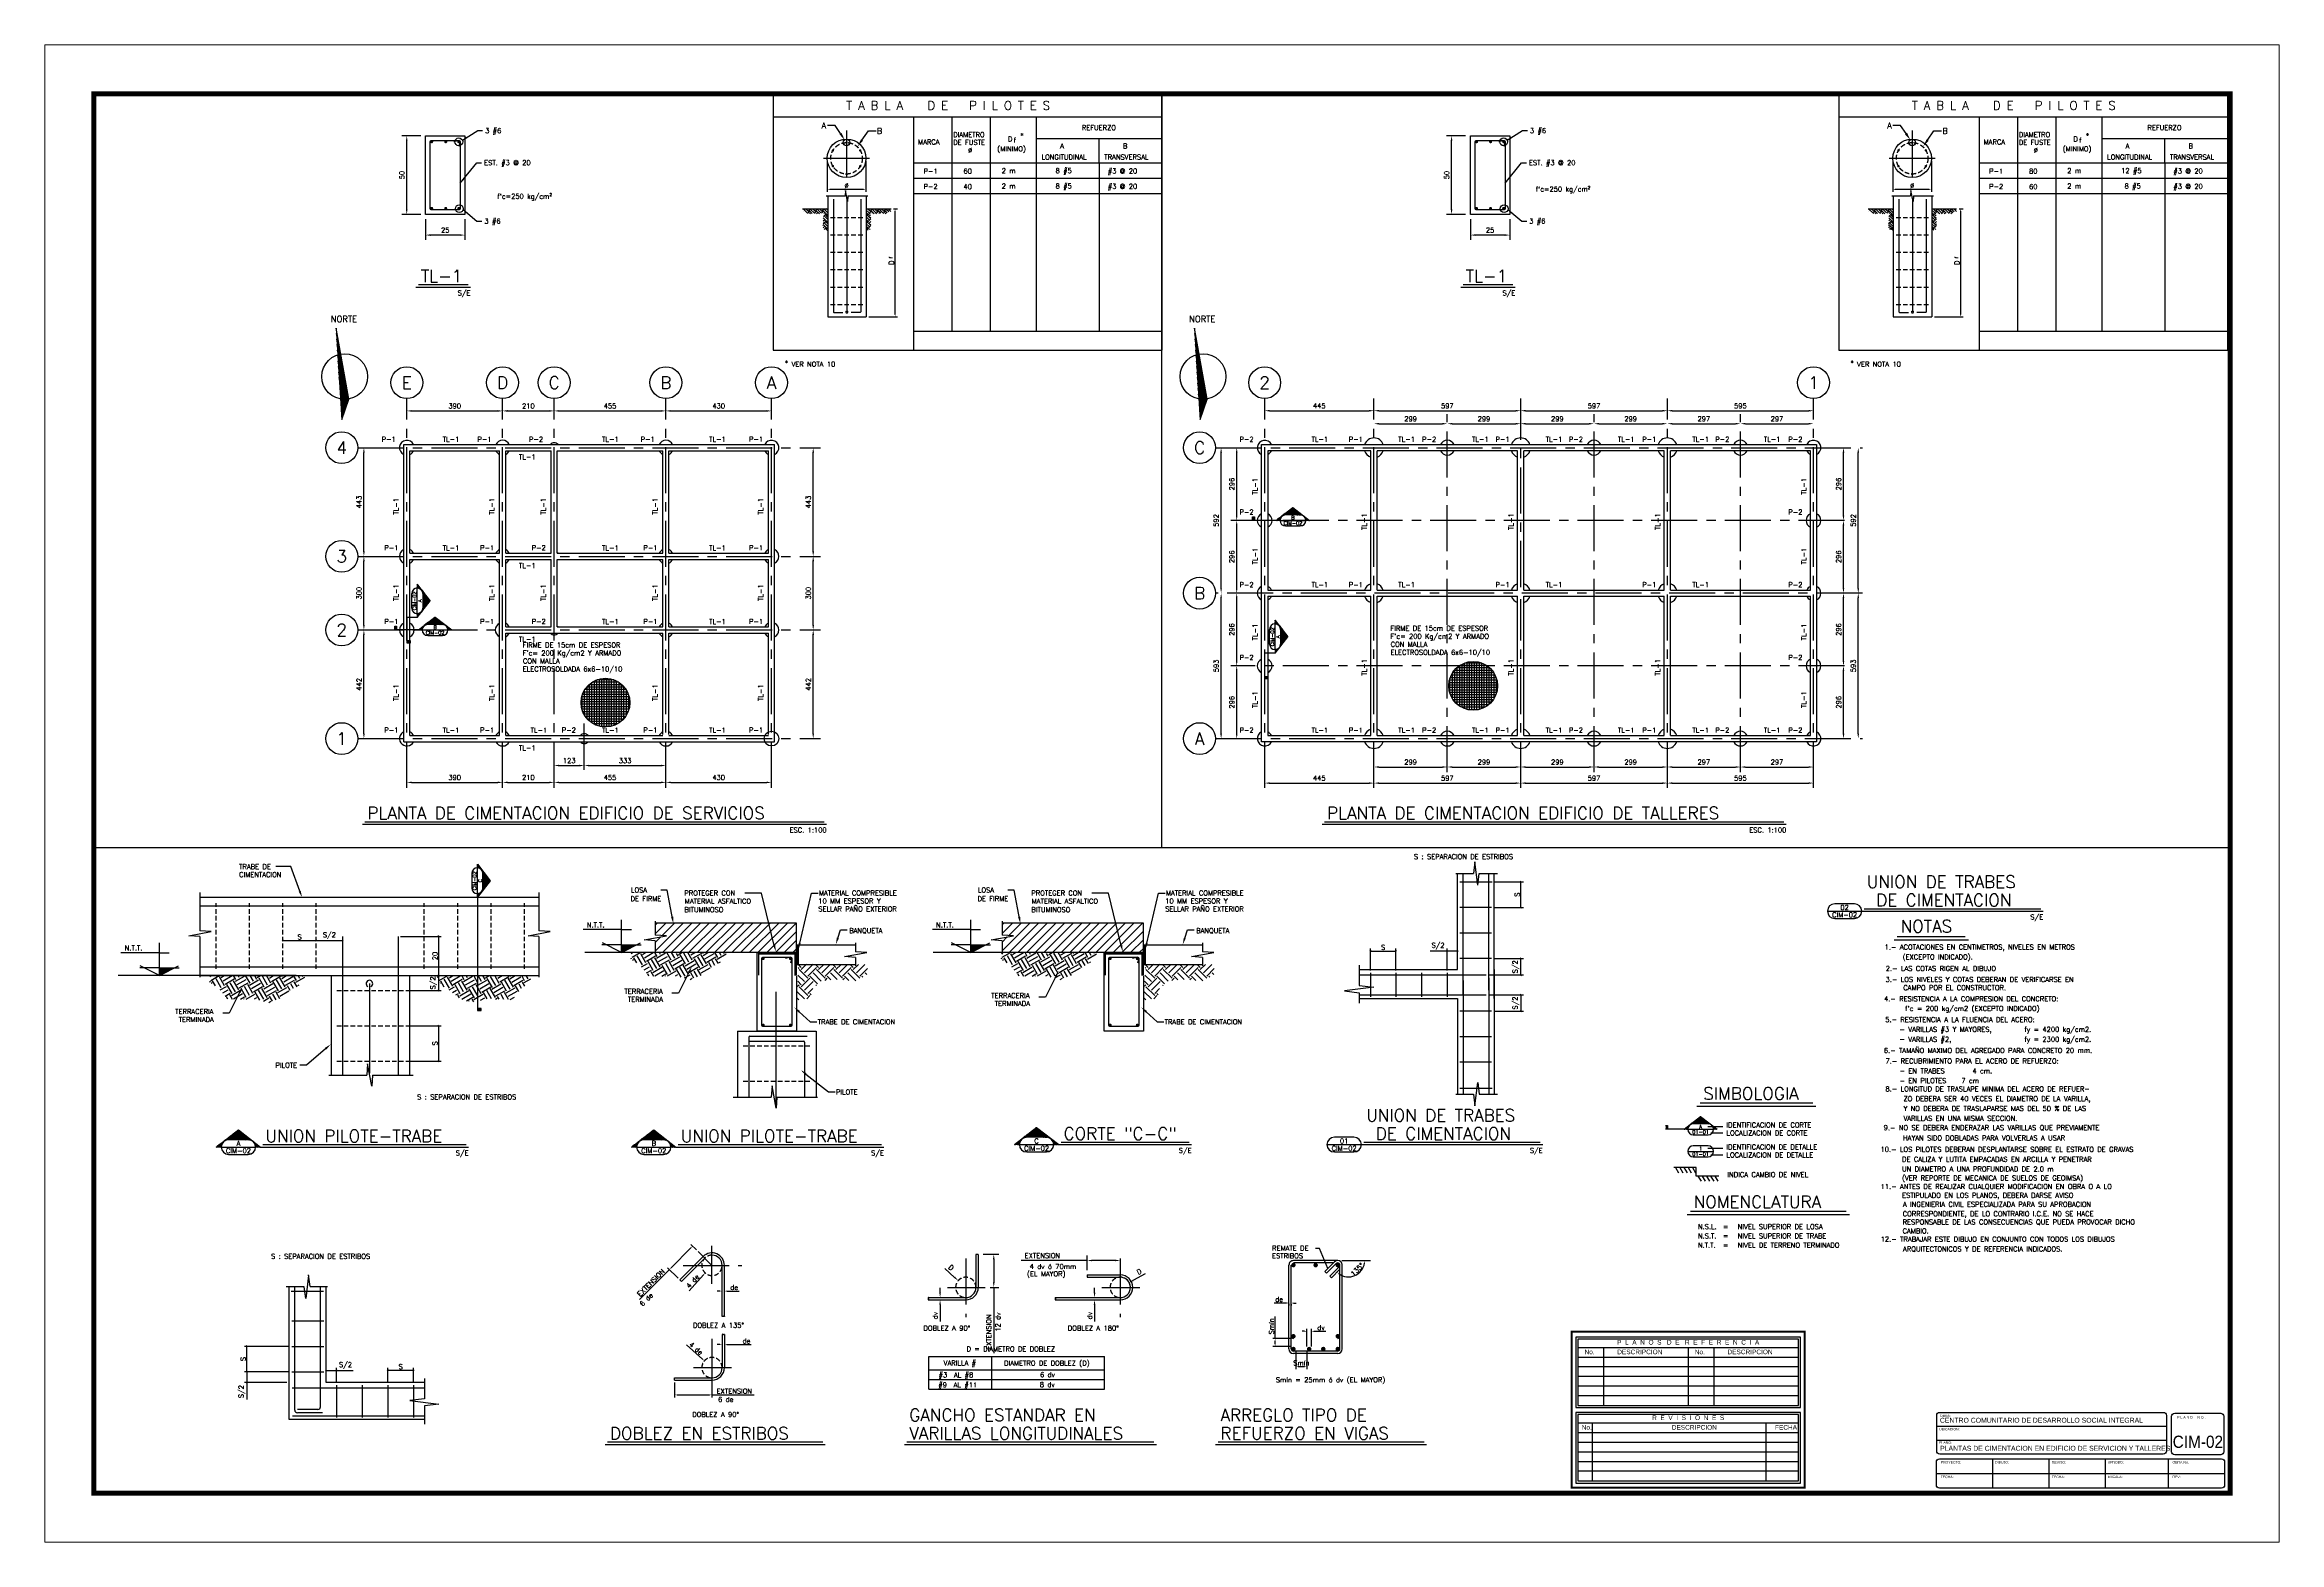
# Model space of a CAD drawing. Header units: inches. Extents: x 86960 to 403024, y -4000 to 57000.
# Drawn here: x 203454 to 294454, y -4000 to 57000 of the extents above; entities that cross this region are included whole.
import ezdxf
from ezdxf.enums import TextEntityAlignment as Align

# ---------------------------------------------------------------- set-up
doc = ezdxf.new("R2010")
doc.units = ezdxf.units.IN
doc.header["$LTSCALE"] = 1500
doc.header["$MEASUREMENT"] = 0
for name, pattern in [('CENTER', [2, 1.25, -0.25, 0.25, -0.25]), ('HIDDEN', [9.525, 6.35, -3.175]), ('HIDDEN2', [0.1875, 0.125, -0.0625])]:
    doc.linetypes.add(name, pattern=pattern)
doc.layers.get('Defpoints').update_dxf_attribs({"true_color": 0xffffff})
for name, color, linetype in [('1', 7, 'Continuous'), ('12', 3, 'Continuous'), ('3', 3, 'Continuous'), ('4', 4, 'CENTER'), ('5', 7, 'Continuous'), ('6', 7, 'Continuous'), ('7', 7, 'Continuous'), ('8', 1, 'Continuous'), ('Membrete', 1, 'Continuous'), ('PLANO01', 7, 'Continuous')]:
    doc.layers.add(name, color=color, linetype=linetype)
doc.layers.add('cambios', color=242, linetype='Continuous', lineweight=60, true_color=0xe00631)
doc.styles.add('Arial', font='ARIAL.TTF', dxfattribs={"width": 1.2, "height": 3})
doc.styles.add('ROMANS', font='ROMANS.shx', dxfattribs={"height": 200})
doc.dimstyles.get("Standard").update_dxf_attribs({"dimtxt": 0.18, "dimasz": 0.18, "dimexe": 0.18, "dimexo": 0.0625, "dimgap": 0.09, "dimtad": 0, "dimtih": 1, "dimtoh": 1, "dimdec": 4, "dimzin": 0, "dimdsep": 46, "dimtxsty": 'Standard', "dimcen": 0.09, "dimadec": 0, "dimazin": 0, "dimtfac": 1, "dimtdec": 4, "dimtofl": 0, "dimtmove": 0, "dimatfit": 3, "dimfxl": 1, "dimtolj": 1, "dimtzin": 0, "dimarcsym": 0})
pattern_1 = [(45, (192529.4, 12973.63), (2e-14, 280.184), [198.12, -198.12]), (45, (192476.87, 13026.16), (2e-14, 280.184), [198.12, -198.12]), (45, (192424.34, 13078.7), (2e-14, 280.184), [198.12, -198.12]), (135, (192424.34, 13113.72), (-280.184, 2e-14), [198.12, -198.12]), (135, (192476.87, 13166.25), (-280.184, 2e-14), [198.12, -198.12]), (135, (192529.4, 13218.79), (-280.184, 2e-14), [198.12, -198.12])]
pattern_2 = [(45, (235922.94, 12973.63), (2e-14, 280.184), [198.12, -198.12]), (45, (235870.4, 13026.16), (2e-14, 280.184), [198.12, -198.12]), (45, (235817.87, 13078.7), (2e-14, 280.184), [198.12, -198.12]), (135, (235817.87, 13113.72), (-280.184, 2e-14), [198.12, -198.12]), (135, (235870.4, 13166.25), (-280.184, 2e-14), [198.12, -198.12]), (135, (235922.94, 13218.79), (-280.184, 2e-14), [198.12, -198.12])]

# ---------------------------------------------------------------- blocks, each defined once
blk = doc.blocks.new('*X70')
at = {"color": 0}
for p, q in [((29693, 27978), (29994, 28279)), ((28980, 27389), (29379, 27788)), ((28987, 27378), (29467, 27858)), ((28994, 27368), (29555, 27928)), ((29002, 27358), (29643, 27999)), ((29009, 27348), (29664, 28003)), ((29017, 27338), (29674, 27995)), ((29026, 27329), (29683, 27986)), ((29034, 27319), (29693, 27978)), ((29664, 28003), (29730, 28069)), ((29674, 27995), (29818, 28139)), ((29683, 27986), (29906, 28209)), ((28690, 27205), (28852, 27367)), ((28715, 27212), (28940, 27437)), ((28740, 27220), (28954, 27434)), ((28765, 27228), (28960, 27422)), ((28791, 27235), (28966, 27411)), ((28816, 27243), (28973, 27400)), ((28841, 27250), (28980, 27389)), ((28867, 27258), (28987, 27378)), ((28892, 27265), (28994, 27368)), ((28917, 27273), (29002, 27358)), ((28942, 27281), (29009, 27348)), ((28954, 27434), (29028, 27508)), ((28960, 27422), (29116, 27578)), ((28966, 27411), (29204, 27648)), ((28968, 27288), (29017, 27338)), ((28973, 27400), (29291, 27718)), ((28993, 27296), (29026, 27329)), ((29018, 27303), (29034, 27319)), ((28639, 27190), (28677, 27227)), ((28664, 27197), (28764, 27297))]:
    blk.add_line(p, q, dxfattribs=at)
blk = doc.blocks.new('*D106')
at = {"layer": '5', "color": 0, "lineweight": -2, "transparency": 16777216}
for p, q in [((235323, 52272), (235323, 51009)), ((236895, 52272), (236895, 51009)), ((235423, 51109), (236795, 51109))]:
    blk.add_line(p, q, dxfattribs=at)
at = {"layer": '5', "color": 0, "transparency": 16777216}
for points in [[(235423, 51125), (235423, 51092), (235323, 51109)], [(236795, 51125), (236795, 51092), (236895, 51109)]]:
    blk.add_solid(points, dxfattribs=at)
at = {"layer": 'Defpoints', "color": 0, "transparency": 16777216}
for p in [(235323, 52372), (236895, 52372), (236895, 51109)]:
    blk.add_point(p, dxfattribs=at)
at = {"layer": '5', "color": 0, "transparency": 16777216, "insert": (236109, 51259), "char_height": 200, "attachment_point": 5, "style": 'ROMANS'}
blk.add_mtext('\\A1;%%C', dxfattribs=at)
blk = doc.blocks.new('*D107')
at = {"layer": '6', "color": 0, "lineweight": -2, "transparency": 16777216}
for p, q in [((238019, 50320), (238186, 50320)), ((238086, 46015), (238086, 50220)), ((237013, 45915), (238186, 45915))]:
    blk.add_line(p, q, dxfattribs=at)
at = {"layer": '6', "color": 0, "transparency": 16777216}
for points in [[(238069, 50220), (238102, 50220), (238086, 50320)], [(238069, 46015), (238102, 46015), (238086, 45915)]]:
    blk.add_solid(points, dxfattribs=at)
at = {"layer": 'Defpoints', "color": 0, "transparency": 16777216}
for p in [(237919, 50320), (238086, 50320), (236913, 45915)]:
    blk.add_point(p, dxfattribs=at)
at = {"layer": '6', "color": 0, "transparency": 16777216, "insert": (237936, 48118), "char_height": 200, "attachment_point": 5, "rotation": 90, "style": 'ROMANS'}
blk.add_mtext('\\A1;D', dxfattribs=at)
blk = doc.blocks.new('*D108')
at = {"layer": '5', "color": 0, "lineweight": -2, "transparency": 16777216}
blk.add_line((218401, 42083), (221901, 42083), dxfattribs=at)
at = {"layer": '5', "color": 0, "transparency": 16777216}
for points in [[(218401, 42116), (218401, 42049), (218201, 42083)], [(221901, 42116), (221901, 42049), (222101, 42083)]]:
    blk.add_solid(points, dxfattribs=at)
at = {"layer": 'Defpoints', "color": 0, "transparency": 16777216}
for p in [(218201, 42083), (222101, 42083), (222101, 42083)]:
    blk.add_point(p, dxfattribs=at)
at = {"layer": '5', "color": 0, "transparency": 16777216, "insert": (220151, 42283), "char_height": 200, "attachment_point": 5, "style": 'ROMANS'}
blk.add_mtext('\\A1;390', dxfattribs=at)
blk = doc.blocks.new('*D109')
at = {"layer": '5', "color": 0, "lineweight": -2, "transparency": 16777216}
blk.add_line((222301, 42083), (224001, 42083), dxfattribs=at)
at = {"layer": '5', "color": 0, "transparency": 16777216}
for points in [[(222301, 42116), (222301, 42049), (222101, 42083)], [(224001, 42116), (224001, 42049), (224201, 42083)]]:
    blk.add_solid(points, dxfattribs=at)
at = {"layer": 'Defpoints', "color": 0, "transparency": 16777216}
for p in [(222101, 42083), (224201, 42083), (224201, 42083)]:
    blk.add_point(p, dxfattribs=at)
at = {"layer": '5', "color": 0, "transparency": 16777216, "insert": (223151, 42283), "char_height": 200, "attachment_point": 5, "style": 'ROMANS'}
blk.add_mtext('\\A1;210', dxfattribs=at)
blk = doc.blocks.new('*D110')
at = {"layer": '5', "color": 0, "lineweight": -2, "transparency": 16777216}
blk.add_line((224401, 42083), (228551, 42083), dxfattribs=at)
at = {"layer": '5', "color": 0, "transparency": 16777216}
for points in [[(224401, 42116), (224401, 42049), (224201, 42083)], [(228551, 42116), (228551, 42049), (228751, 42083)]]:
    blk.add_solid(points, dxfattribs=at)
at = {"layer": 'Defpoints', "color": 0, "transparency": 16777216}
for p in [(224201, 42083), (228751, 42083), (228751, 42083)]:
    blk.add_point(p, dxfattribs=at)
at = {"layer": '5', "color": 0, "transparency": 16777216, "insert": (226476, 42283), "char_height": 200, "attachment_point": 5, "style": 'ROMANS'}
blk.add_mtext('\\A1;455', dxfattribs=at)
blk = doc.blocks.new('*D111')
at = {"layer": '5', "color": 0, "lineweight": -2, "transparency": 16777216}
blk.add_line((228951, 42083), (232851, 42083), dxfattribs=at)
at = {"layer": '5', "color": 0, "transparency": 16777216}
for points in [[(228951, 42116), (228951, 42049), (228751, 42083)], [(232851, 42116), (232851, 42049), (233051, 42083)]]:
    blk.add_solid(points, dxfattribs=at)
at = {"layer": 'Defpoints', "color": 0, "transparency": 16777216}
for p in [(228751, 42083), (233051, 42083), (233051, 42083)]:
    blk.add_point(p, dxfattribs=at)
at = {"layer": '5', "color": 0, "transparency": 16777216, "insert": (230901, 42283), "char_height": 200, "attachment_point": 5, "style": 'ROMANS'}
blk.add_mtext('\\A1;430', dxfattribs=at)
blk = doc.blocks.new('*D112')
at = {"layer": '5', "color": 0, "lineweight": -2, "transparency": 16777216}
blk.add_line((234749, 28935), (234749, 32960), dxfattribs=at)
at = {"layer": '5', "color": 0, "transparency": 16777216}
for points in [[(234716, 32960), (234783, 32960), (234749, 33160)], [(234716, 28935), (234783, 28935), (234749, 28735)]]:
    blk.add_solid(points, dxfattribs=at)
at = {"layer": 'Defpoints', "color": 0, "transparency": 16777216}
for p in [(234749, 33160), (234749, 33160), (234749, 28735)]:
    blk.add_point(p, dxfattribs=at)
at = {"layer": '5', "color": 0, "transparency": 16777216, "insert": (234549, 30947), "char_height": 200, "attachment_point": 5, "rotation": 90, "style": 'ROMANS'}
blk.add_mtext('\\A1;442', dxfattribs=at)
blk = doc.blocks.new('*D113')
at = {"layer": '5', "color": 0, "lineweight": -2, "transparency": 16777216}
blk.add_line((234749, 33360), (234749, 35960), dxfattribs=at)
at = {"layer": '5', "color": 0, "transparency": 16777216}
for points in [[(234716, 35960), (234783, 35960), (234749, 36160)], [(234716, 33360), (234783, 33360), (234749, 33160)]]:
    blk.add_solid(points, dxfattribs=at)
at = {"layer": 'Defpoints', "color": 0, "transparency": 16777216}
for p in [(234749, 36160), (234749, 36160), (234749, 33160)]:
    blk.add_point(p, dxfattribs=at)
at = {"layer": '5', "color": 0, "transparency": 16777216, "insert": (234549, 34660), "char_height": 200, "attachment_point": 5, "rotation": 90, "style": 'ROMANS'}
blk.add_mtext('\\A1;300', dxfattribs=at)
blk = doc.blocks.new('*D114')
at = {"layer": '5', "color": 0, "lineweight": -2, "transparency": 16777216}
blk.add_line((234749, 36360), (234749, 40385), dxfattribs=at)
at = {"layer": '5', "color": 0, "transparency": 16777216}
for points in [[(234716, 40385), (234783, 40385), (234749, 40585)], [(234716, 36360), (234783, 36360), (234749, 36160)]]:
    blk.add_solid(points, dxfattribs=at)
at = {"layer": 'Defpoints', "color": 0, "transparency": 16777216}
for p in [(234749, 40585), (234749, 40585), (234749, 36160)]:
    blk.add_point(p, dxfattribs=at)
at = {"layer": '5', "color": 0, "transparency": 16777216, "insert": (234549, 38372), "char_height": 200, "attachment_point": 5, "rotation": 90, "style": 'ROMANS'}
blk.add_mtext('\\A1;443', dxfattribs=at)
blk = doc.blocks.new('*D115')
at = {"layer": '5', "color": 0, "lineweight": -2, "transparency": 16777216}
blk.add_line((216453, 28935), (216453, 32960), dxfattribs=at)
at = {"layer": '5', "color": 0, "transparency": 16777216}
for points in [[(216420, 32960), (216486, 32960), (216453, 33160)], [(216420, 28935), (216486, 28935), (216453, 28735)]]:
    blk.add_solid(points, dxfattribs=at)
at = {"layer": 'Defpoints', "color": 0, "transparency": 16777216}
for p in [(216453, 33160), (216453, 33160), (216453, 28735)]:
    blk.add_point(p, dxfattribs=at)
at = {"layer": '5', "color": 0, "transparency": 16777216, "insert": (216253, 30947), "char_height": 200, "attachment_point": 5, "rotation": 90, "style": 'ROMANS'}
blk.add_mtext('\\A1;442', dxfattribs=at)
blk = doc.blocks.new('*D116')
at = {"layer": '5', "color": 0, "lineweight": -2, "transparency": 16777216}
blk.add_line((216453, 33360), (216453, 35960), dxfattribs=at)
at = {"layer": '5', "color": 0, "transparency": 16777216}
for points in [[(216420, 35960), (216486, 35960), (216453, 36160)], [(216420, 33360), (216486, 33360), (216453, 33160)]]:
    blk.add_solid(points, dxfattribs=at)
at = {"layer": 'Defpoints', "color": 0, "transparency": 16777216}
for p in [(216453, 36160), (216453, 36160), (216453, 33160)]:
    blk.add_point(p, dxfattribs=at)
at = {"layer": '5', "color": 0, "transparency": 16777216, "insert": (216253, 34660), "char_height": 200, "attachment_point": 5, "rotation": 90, "style": 'ROMANS'}
blk.add_mtext('\\A1;300', dxfattribs=at)
blk = doc.blocks.new('*D117')
at = {"layer": '5', "color": 0, "lineweight": -2, "transparency": 16777216}
blk.add_line((216453, 36360), (216453, 40385), dxfattribs=at)
at = {"layer": '5', "color": 0, "transparency": 16777216}
for points in [[(216420, 40385), (216486, 40385), (216453, 40585)], [(216420, 36360), (216486, 36360), (216453, 36160)]]:
    blk.add_solid(points, dxfattribs=at)
at = {"layer": 'Defpoints', "color": 0, "transparency": 16777216}
for p in [(216453, 40585), (216453, 40585), (216453, 36160)]:
    blk.add_point(p, dxfattribs=at)
at = {"layer": '5', "color": 0, "transparency": 16777216, "insert": (216253, 38372), "char_height": 200, "attachment_point": 5, "rotation": 90, "style": 'ROMANS'}
blk.add_mtext('\\A1;443', dxfattribs=at)
blk = doc.blocks.new('*D118')
at = {"layer": '5', "color": 0, "lineweight": -2, "transparency": 16777216}
blk.add_line((218401, 26952), (221901, 26952), dxfattribs=at)
at = {"layer": '5', "color": 0, "transparency": 16777216}
for points in [[(218401, 26986), (218401, 26919), (218201, 26952)], [(221901, 26986), (221901, 26919), (222101, 26952)]]:
    blk.add_solid(points, dxfattribs=at)
at = {"layer": 'Defpoints', "color": 0, "transparency": 16777216}
for p in [(218201, 26952), (222101, 26952), (222101, 26952)]:
    blk.add_point(p, dxfattribs=at)
at = {"layer": '5', "color": 0, "transparency": 16777216, "insert": (220151, 27152), "char_height": 200, "attachment_point": 5, "style": 'ROMANS'}
blk.add_mtext('\\A1;390', dxfattribs=at)
blk = doc.blocks.new('*D119')
at = {"layer": '5', "color": 0, "lineweight": -2, "transparency": 16777216}
blk.add_line((222301, 26952), (224001, 26952), dxfattribs=at)
at = {"layer": '5', "color": 0, "transparency": 16777216}
for points in [[(222301, 26986), (222301, 26919), (222101, 26952)], [(224001, 26986), (224001, 26919), (224201, 26952)]]:
    blk.add_solid(points, dxfattribs=at)
at = {"layer": 'Defpoints', "color": 0, "transparency": 16777216}
for p in [(222101, 26952), (224201, 26952), (224201, 26952)]:
    blk.add_point(p, dxfattribs=at)
at = {"layer": '5', "color": 0, "transparency": 16777216, "insert": (223151, 27152), "char_height": 200, "attachment_point": 5, "style": 'ROMANS'}
blk.add_mtext('\\A1;210', dxfattribs=at)
blk = doc.blocks.new('*D120')
at = {"layer": '5', "color": 0, "lineweight": -2, "transparency": 16777216}
blk.add_line((224401, 26952), (228551, 26952), dxfattribs=at)
at = {"layer": '5', "color": 0, "transparency": 16777216}
for points in [[(224401, 26986), (224401, 26919), (224201, 26952)], [(228551, 26986), (228551, 26919), (228751, 26952)]]:
    blk.add_solid(points, dxfattribs=at)
at = {"layer": 'Defpoints', "color": 0, "transparency": 16777216}
for p in [(224201, 26952), (228751, 26952), (228751, 26952)]:
    blk.add_point(p, dxfattribs=at)
at = {"layer": '5', "color": 0, "transparency": 16777216, "insert": (226476, 27152), "char_height": 200, "attachment_point": 5, "style": 'ROMANS'}
blk.add_mtext('\\A1;455', dxfattribs=at)
blk = doc.blocks.new('*D121')
at = {"layer": '5', "color": 0, "lineweight": -2, "transparency": 16777216}
blk.add_line((228951, 26952), (232851, 26952), dxfattribs=at)
at = {"layer": '5', "color": 0, "transparency": 16777216}
for points in [[(228951, 26986), (228951, 26919), (228751, 26952)], [(232851, 26986), (232851, 26919), (233051, 26952)]]:
    blk.add_solid(points, dxfattribs=at)
at = {"layer": 'Defpoints', "color": 0, "transparency": 16777216}
for p in [(228751, 26952), (233051, 26952), (233051, 26952)]:
    blk.add_point(p, dxfattribs=at)
at = {"layer": '5', "color": 0, "transparency": 16777216, "insert": (230901, 27152), "char_height": 200, "attachment_point": 5, "style": 'ROMANS'}
blk.add_mtext('\\A1;430', dxfattribs=at)
blk = doc.blocks.new('*D122')
at = {"layer": '5', "color": 0, "lineweight": -2, "transparency": 16777216}
blk.add_line((224401, 27638), (225226, 27638), dxfattribs=at)
at = {"layer": '5', "color": 0, "transparency": 16777216}
for points in [[(224401, 27672), (224401, 27605), (224201, 27638)], [(225226, 27672), (225226, 27605), (225426, 27638)]]:
    blk.add_solid(points, dxfattribs=at)
at = {"layer": 'Defpoints', "color": 0, "transparency": 16777216}
for p in [(224201, 27638), (225426, 27638), (225426, 27638)]:
    blk.add_point(p, dxfattribs=at)
at = {"layer": '5', "color": 0, "transparency": 16777216, "insert": (224814, 27838), "char_height": 200, "attachment_point": 5, "style": 'ROMANS'}
blk.add_mtext('\\A1;123', dxfattribs=at)
blk = doc.blocks.new('*D123')
at = {"layer": '5', "color": 0, "lineweight": -2, "transparency": 16777216}
blk.add_line((225626, 27638), (228551, 27638), dxfattribs=at)
at = {"layer": '5', "color": 0, "transparency": 16777216}
for points in [[(225626, 27672), (225626, 27605), (225426, 27638)], [(228551, 27672), (228551, 27605), (228751, 27638)]]:
    blk.add_solid(points, dxfattribs=at)
at = {"layer": 'Defpoints', "color": 0, "transparency": 16777216}
for p in [(225426, 27638), (228751, 27638), (228751, 27638)]:
    blk.add_point(p, dxfattribs=at)
at = {"layer": '5', "color": 0, "transparency": 16777216, "insert": (227089, 27838), "char_height": 200, "attachment_point": 5, "style": 'ROMANS'}
blk.add_mtext('\\A1;333', dxfattribs=at)
blk = doc.blocks.new('*D158')
at = {"layer": '5', "color": 0, "lineweight": -2, "transparency": 16777216}
for p, q in [((218766, 53290), (217997, 53290)), ((218197, 50290), (218197, 53090)), ((218766, 50090), (217997, 50090))]:
    blk.add_line(p, q, dxfattribs=at)
at = {"layer": '5', "color": 0, "transparency": 16777216}
for points in [[(218164, 53090), (218231, 53090), (218197, 53290)], [(218164, 50290), (218231, 50290), (218197, 50090)]]:
    blk.add_solid(points, dxfattribs=at)
at = {"layer": 'Defpoints', "color": 0, "transparency": 16777216}
for p in [(218197, 53290), (218966, 53290), (218966, 50090)]:
    blk.add_point(p, dxfattribs=at)
at = {"layer": '5', "color": 0, "transparency": 16777216, "insert": (217997, 51690), "char_height": 200, "attachment_point": 5, "rotation": 90, "style": 'ROMANS'}
blk.add_mtext('\\A1;50', dxfattribs=at)
blk = doc.blocks.new('*D159')
at = {"layer": '5', "color": 0, "lineweight": -2, "transparency": 16777216}
for p, q in [((218966, 49890), (218966, 49045)), ((220366, 49245), (219166, 49245)), ((220566, 49890), (220566, 49045))]:
    blk.add_line(p, q, dxfattribs=at)
at = {"layer": '5', "color": 0, "transparency": 16777216}
for points in [[(219166, 49278), (219166, 49211), (218966, 49245)], [(220366, 49278), (220366, 49211), (220566, 49245)]]:
    blk.add_solid(points, dxfattribs=at)
at = {"layer": 'Defpoints', "color": 0, "transparency": 16777216}
for p in [(218966, 50090), (220566, 50090), (218966, 49245)]:
    blk.add_point(p, dxfattribs=at)
at = {"layer": '5', "color": 0, "transparency": 16777216, "insert": (219766, 49445), "char_height": 200, "attachment_point": 5, "style": 'ROMANS'}
blk.add_mtext('\\A1;25', dxfattribs=at)
blk = doc.blocks.new('*D124')
at = {"layer": '5', "color": 0, "lineweight": -2, "transparency": 16777216}
blk.add_line((253335, 42090), (257385, 42090), dxfattribs=at)
at = {"layer": '5', "color": 0, "transparency": 16777216}
for points in [[(253335, 42124), (253335, 42057), (253135, 42090)], [(257385, 42124), (257385, 42057), (257585, 42090)]]:
    blk.add_solid(points, dxfattribs=at)
at = {"layer": 'Defpoints', "color": 0, "transparency": 16777216}
for p in [(253135, 42090), (257585, 42090), (257585, 42090)]:
    blk.add_point(p, dxfattribs=at)
at = {"layer": '5', "color": 0, "transparency": 16777216, "insert": (255360, 42290), "char_height": 200, "attachment_point": 5, "style": 'ROMANS'}
blk.add_mtext('\\A1;445', dxfattribs=at)
blk = doc.blocks.new('*D125')
at = {"layer": '5', "color": 0, "lineweight": -2, "transparency": 16777216}
blk.add_line((257785, 42090), (263360, 42090), dxfattribs=at)
at = {"layer": '5', "color": 0, "transparency": 16777216}
for points in [[(257785, 42124), (257785, 42057), (257585, 42090)], [(263360, 42124), (263360, 42057), (263560, 42090)]]:
    blk.add_solid(points, dxfattribs=at)
at = {"layer": 'Defpoints', "color": 0, "transparency": 16777216}
for p in [(257585, 42090), (263560, 42090), (263560, 42090)]:
    blk.add_point(p, dxfattribs=at)
at = {"layer": '5', "color": 0, "transparency": 16777216, "insert": (260572, 42290), "char_height": 200, "attachment_point": 5, "style": 'ROMANS'}
blk.add_mtext('\\A1;597', dxfattribs=at)
blk = doc.blocks.new('*D126')
at = {"layer": '5', "color": 0, "lineweight": -2, "transparency": 16777216}
blk.add_line((263760, 42090), (269335, 42090), dxfattribs=at)
at = {"layer": '5', "color": 0, "transparency": 16777216}
for points in [[(263760, 42124), (263760, 42057), (263560, 42090)], [(269335, 42124), (269335, 42057), (269535, 42090)]]:
    blk.add_solid(points, dxfattribs=at)
at = {"layer": 'Defpoints', "color": 0, "transparency": 16777216}
for p in [(263560, 42090), (269535, 42090), (269535, 42090)]:
    blk.add_point(p, dxfattribs=at)
at = {"layer": '5', "color": 0, "transparency": 16777216, "insert": (266547, 42290), "char_height": 200, "attachment_point": 5, "style": 'ROMANS'}
blk.add_mtext('\\A1;597', dxfattribs=at)
blk = doc.blocks.new('*D127')
at = {"layer": '5', "color": 0, "lineweight": -2, "transparency": 16777216}
blk.add_line((269735, 42090), (275285, 42090), dxfattribs=at)
at = {"layer": '5', "color": 0, "transparency": 16777216}
for points in [[(269735, 42124), (269735, 42057), (269535, 42090)], [(275285, 42124), (275285, 42057), (275485, 42090)]]:
    blk.add_solid(points, dxfattribs=at)
at = {"layer": 'Defpoints', "color": 0, "transparency": 16777216}
for p in [(269535, 42090), (275485, 42090), (275485, 42090)]:
    blk.add_point(p, dxfattribs=at)
at = {"layer": '5', "color": 0, "transparency": 16777216, "insert": (272510, 42290), "char_height": 200, "attachment_point": 5, "style": 'ROMANS'}
blk.add_mtext('\\A1;595', dxfattribs=at)
blk = doc.blocks.new('*D128')
at = {"layer": '5', "color": 0, "lineweight": -2, "transparency": 16777216}
blk.add_line((277307, 28935), (277307, 34460), dxfattribs=at)
at = {"layer": '5', "color": 0, "transparency": 16777216}
for points in [[(277274, 34460), (277340, 34460), (277307, 34660)], [(277274, 28935), (277340, 28935), (277307, 28735)]]:
    blk.add_solid(points, dxfattribs=at)
at = {"layer": 'Defpoints', "color": 0, "transparency": 16777216}
for p in [(277307, 34660), (277307, 34660), (277307, 28735)]:
    blk.add_point(p, dxfattribs=at)
at = {"layer": '5', "color": 0, "transparency": 16777216, "insert": (277107, 31697), "char_height": 200, "attachment_point": 5, "rotation": 90, "style": 'ROMANS'}
blk.add_mtext('\\A1;593', dxfattribs=at)
blk = doc.blocks.new('*D129')
at = {"layer": '5', "color": 0, "lineweight": -2, "transparency": 16777216}
blk.add_line((277307, 34860), (277307, 40385), dxfattribs=at)
at = {"layer": '5', "color": 0, "transparency": 16777216}
for points in [[(277274, 40385), (277340, 40385), (277307, 40585)], [(277274, 34860), (277340, 34860), (277307, 34660)]]:
    blk.add_solid(points, dxfattribs=at)
at = {"layer": 'Defpoints', "color": 0, "transparency": 16777216}
for p in [(277307, 40585), (277307, 40585), (277307, 34660)]:
    blk.add_point(p, dxfattribs=at)
at = {"layer": '5', "color": 0, "transparency": 16777216, "insert": (277107, 37622), "char_height": 200, "attachment_point": 5, "rotation": 90, "style": 'ROMANS'}
blk.add_mtext('\\A1;592', dxfattribs=at)
blk = doc.blocks.new('*D130')
at = {"layer": '5', "color": 0, "lineweight": -2, "transparency": 16777216}
blk.add_line((253335, 26924), (257385, 26924), dxfattribs=at)
at = {"layer": '5', "color": 0, "transparency": 16777216}
for points in [[(253335, 26957), (253335, 26890), (253135, 26924)], [(257385, 26957), (257385, 26890), (257585, 26924)]]:
    blk.add_solid(points, dxfattribs=at)
at = {"layer": 'Defpoints', "color": 0, "transparency": 16777216}
for p in [(253135, 26924), (257585, 26924), (257585, 26924)]:
    blk.add_point(p, dxfattribs=at)
at = {"layer": '5', "color": 0, "transparency": 16777216, "insert": (255360, 27124), "char_height": 200, "attachment_point": 5, "style": 'ROMANS'}
blk.add_mtext('\\A1;445', dxfattribs=at)
blk = doc.blocks.new('*D131')
at = {"layer": '5', "color": 0, "lineweight": -2, "transparency": 16777216}
blk.add_line((257785, 26924), (263360, 26924), dxfattribs=at)
at = {"layer": '5', "color": 0, "transparency": 16777216}
for points in [[(257785, 26957), (257785, 26890), (257585, 26924)], [(263360, 26957), (263360, 26890), (263560, 26924)]]:
    blk.add_solid(points, dxfattribs=at)
at = {"layer": 'Defpoints', "color": 0, "transparency": 16777216}
for p in [(257585, 26924), (263560, 26924), (263560, 26924)]:
    blk.add_point(p, dxfattribs=at)
at = {"layer": '5', "color": 0, "transparency": 16777216, "insert": (260572, 27124), "char_height": 200, "attachment_point": 5, "style": 'ROMANS'}
blk.add_mtext('\\A1;597', dxfattribs=at)
blk = doc.blocks.new('*D132')
at = {"layer": '5', "color": 0, "lineweight": -2, "transparency": 16777216}
blk.add_line((263760, 26924), (269335, 26924), dxfattribs=at)
at = {"layer": '5', "color": 0, "transparency": 16777216}
for points in [[(263760, 26957), (263760, 26890), (263560, 26924)], [(269335, 26957), (269335, 26890), (269535, 26924)]]:
    blk.add_solid(points, dxfattribs=at)
at = {"layer": 'Defpoints', "color": 0, "transparency": 16777216}
for p in [(263560, 26924), (269535, 26924), (269535, 26924)]:
    blk.add_point(p, dxfattribs=at)
at = {"layer": '5', "color": 0, "transparency": 16777216, "insert": (266547, 27124), "char_height": 200, "attachment_point": 5, "style": 'ROMANS'}
blk.add_mtext('\\A1;597', dxfattribs=at)
blk = doc.blocks.new('*D133')
at = {"layer": '5', "color": 0, "lineweight": -2, "transparency": 16777216}
blk.add_line((269735, 26924), (275285, 26924), dxfattribs=at)
at = {"layer": '5', "color": 0, "transparency": 16777216}
for points in [[(269735, 26957), (269735, 26890), (269535, 26924)], [(275285, 26957), (275285, 26890), (275485, 26924)]]:
    blk.add_solid(points, dxfattribs=at)
at = {"layer": 'Defpoints', "color": 0, "transparency": 16777216}
for p in [(269535, 26924), (275485, 26924), (275485, 26924)]:
    blk.add_point(p, dxfattribs=at)
at = {"layer": '5', "color": 0, "transparency": 16777216, "insert": (272510, 27124), "char_height": 200, "attachment_point": 5, "style": 'ROMANS'}
blk.add_mtext('\\A1;595', dxfattribs=at)
blk = doc.blocks.new('*D134')
at = {"layer": '5', "color": 0, "lineweight": -2, "transparency": 16777216}
blk.add_line((251361, 28935), (251361, 34460), dxfattribs=at)
at = {"layer": '5', "color": 0, "transparency": 16777216}
for points in [[(251328, 34460), (251394, 34460), (251361, 34660)], [(251328, 28935), (251394, 28935), (251361, 28735)]]:
    blk.add_solid(points, dxfattribs=at)
at = {"layer": 'Defpoints', "color": 0, "transparency": 16777216}
for p in [(251361, 34660), (251361, 34660), (251361, 28735)]:
    blk.add_point(p, dxfattribs=at)
at = {"layer": '5', "color": 0, "transparency": 16777216, "insert": (251161, 31697), "char_height": 200, "attachment_point": 5, "rotation": 90, "style": 'ROMANS'}
blk.add_mtext('\\A1;593', dxfattribs=at)
blk = doc.blocks.new('*D135')
at = {"layer": '5', "color": 0, "lineweight": -2, "transparency": 16777216}
blk.add_line((251361, 34860), (251361, 40385), dxfattribs=at)
at = {"layer": '5', "color": 0, "transparency": 16777216}
for points in [[(251328, 40385), (251394, 40385), (251361, 40585)], [(251328, 34860), (251394, 34860), (251361, 34660)]]:
    blk.add_solid(points, dxfattribs=at)
at = {"layer": 'Defpoints', "color": 0, "transparency": 16777216}
for p in [(251361, 40585), (251361, 40585), (251361, 34660)]:
    blk.add_point(p, dxfattribs=at)
at = {"layer": '5', "color": 0, "transparency": 16777216, "insert": (251161, 37622), "char_height": 200, "attachment_point": 5, "rotation": 90, "style": 'ROMANS'}
blk.add_mtext('\\A1;592', dxfattribs=at)
blk = doc.blocks.new('*D136')
at = {"layer": '5', "color": 0, "lineweight": -2, "transparency": 16777216}
blk.add_line((251996, 28935), (251996, 31497), dxfattribs=at)
at = {"layer": '5', "color": 0, "transparency": 16777216}
for points in [[(251962, 31497), (252029, 31497), (251996, 31697)], [(251962, 28935), (252029, 28935), (251996, 28735)]]:
    blk.add_solid(points, dxfattribs=at)
at = {"layer": 'Defpoints', "color": 0, "transparency": 16777216}
for p in [(251996, 31697), (251996, 31697), (251996, 28735)]:
    blk.add_point(p, dxfattribs=at)
at = {"layer": '5', "color": 0, "transparency": 16777216, "insert": (251796, 30216), "char_height": 200, "attachment_point": 5, "rotation": 90, "style": 'ROMANS'}
blk.add_mtext('\\A1;296', dxfattribs=at)
blk = doc.blocks.new('*D137')
at = {"layer": '5', "color": 0, "lineweight": -2, "transparency": 16777216}
blk.add_line((251996, 31897), (251996, 34460), dxfattribs=at)
at = {"layer": '5', "color": 0, "transparency": 16777216}
for points in [[(251962, 34460), (252029, 34460), (251996, 34660)], [(251962, 31897), (252029, 31897), (251996, 31697)]]:
    blk.add_solid(points, dxfattribs=at)
at = {"layer": 'Defpoints', "color": 0, "transparency": 16777216}
for p in [(251996, 34660), (251996, 34660), (251996, 31697)]:
    blk.add_point(p, dxfattribs=at)
at = {"layer": '5', "color": 0, "transparency": 16777216, "insert": (251796, 33179), "char_height": 200, "attachment_point": 5, "rotation": 90, "style": 'ROMANS'}
blk.add_mtext('\\A1;296', dxfattribs=at)
blk = doc.blocks.new('*D138')
at = {"layer": '5', "color": 0, "lineweight": -2, "transparency": 16777216}
blk.add_line((251996, 34860), (251996, 37422), dxfattribs=at)
at = {"layer": '5', "color": 0, "transparency": 16777216}
for points in [[(251962, 37422), (252029, 37422), (251996, 37622)], [(251962, 34860), (252029, 34860), (251996, 34660)]]:
    blk.add_solid(points, dxfattribs=at)
at = {"layer": 'Defpoints', "color": 0, "transparency": 16777216}
for p in [(251996, 37622), (251996, 37622), (251996, 34660)]:
    blk.add_point(p, dxfattribs=at)
at = {"layer": '5', "color": 0, "transparency": 16777216, "insert": (251796, 36141), "char_height": 200, "attachment_point": 5, "rotation": 90, "style": 'ROMANS'}
blk.add_mtext('\\A1;296', dxfattribs=at)
blk = doc.blocks.new('*D139')
at = {"layer": '5', "color": 0, "lineweight": -2, "transparency": 16777216}
blk.add_line((251996, 37822), (251996, 40385), dxfattribs=at)
at = {"layer": '5', "color": 0, "transparency": 16777216}
for points in [[(251962, 40385), (252029, 40385), (251996, 40585)], [(251962, 37822), (252029, 37822), (251996, 37622)]]:
    blk.add_solid(points, dxfattribs=at)
at = {"layer": 'Defpoints', "color": 0, "transparency": 16777216}
for p in [(251996, 40585), (251996, 40585), (251996, 37622)]:
    blk.add_point(p, dxfattribs=at)
at = {"layer": '5', "color": 0, "transparency": 16777216, "insert": (251796, 39104), "char_height": 200, "attachment_point": 5, "rotation": 90, "style": 'ROMANS'}
blk.add_mtext('\\A1;296', dxfattribs=at)
blk = doc.blocks.new('*D140')
at = {"layer": '5', "color": 0, "lineweight": -2, "transparency": 16777216}
blk.add_line((276706, 28935), (276706, 31497), dxfattribs=at)
at = {"layer": '5', "color": 0, "transparency": 16777216}
for points in [[(276672, 31497), (276739, 31497), (276706, 31697)], [(276672, 28935), (276739, 28935), (276706, 28735)]]:
    blk.add_solid(points, dxfattribs=at)
at = {"layer": 'Defpoints', "color": 0, "transparency": 16777216}
for p in [(276706, 31697), (276706, 31697), (276706, 28735)]:
    blk.add_point(p, dxfattribs=at)
at = {"layer": '5', "color": 0, "transparency": 16777216, "insert": (276506, 30216), "char_height": 200, "attachment_point": 5, "rotation": 90, "style": 'ROMANS'}
blk.add_mtext('\\A1;296', dxfattribs=at)
blk = doc.blocks.new('*D141')
at = {"layer": '5', "color": 0, "lineweight": -2, "transparency": 16777216}
blk.add_line((276706, 31897), (276706, 34460), dxfattribs=at)
at = {"layer": '5', "color": 0, "transparency": 16777216}
for points in [[(276672, 34460), (276739, 34460), (276706, 34660)], [(276672, 31897), (276739, 31897), (276706, 31697)]]:
    blk.add_solid(points, dxfattribs=at)
at = {"layer": 'Defpoints', "color": 0, "transparency": 16777216}
for p in [(276706, 34660), (276706, 34660), (276706, 31697)]:
    blk.add_point(p, dxfattribs=at)
at = {"layer": '5', "color": 0, "transparency": 16777216, "insert": (276506, 33179), "char_height": 200, "attachment_point": 5, "rotation": 90, "style": 'ROMANS'}
blk.add_mtext('\\A1;296', dxfattribs=at)
blk = doc.blocks.new('*D142')
at = {"layer": '5', "color": 0, "lineweight": -2, "transparency": 16777216}
blk.add_line((276706, 34860), (276706, 37422), dxfattribs=at)
at = {"layer": '5', "color": 0, "transparency": 16777216}
for points in [[(276672, 37422), (276739, 37422), (276706, 37622)], [(276672, 34860), (276739, 34860), (276706, 34660)]]:
    blk.add_solid(points, dxfattribs=at)
at = {"layer": 'Defpoints', "color": 0, "transparency": 16777216}
for p in [(276706, 37622), (276706, 37622), (276706, 34660)]:
    blk.add_point(p, dxfattribs=at)
at = {"layer": '5', "color": 0, "transparency": 16777216, "insert": (276506, 36141), "char_height": 200, "attachment_point": 5, "rotation": 90, "style": 'ROMANS'}
blk.add_mtext('\\A1;296', dxfattribs=at)
blk = doc.blocks.new('*D143')
at = {"layer": '5', "color": 0, "lineweight": -2, "transparency": 16777216}
blk.add_line((276706, 37822), (276706, 40385), dxfattribs=at)
at = {"layer": '5', "color": 0, "transparency": 16777216}
for points in [[(276672, 40385), (276739, 40385), (276706, 40585)], [(276672, 37822), (276739, 37822), (276706, 37622)]]:
    blk.add_solid(points, dxfattribs=at)
at = {"layer": 'Defpoints', "color": 0, "transparency": 16777216}
for p in [(276706, 40585), (276706, 40585), (276706, 37622)]:
    blk.add_point(p, dxfattribs=at)
at = {"layer": '5', "color": 0, "transparency": 16777216, "insert": (276506, 39104), "char_height": 200, "attachment_point": 5, "rotation": 90, "style": 'ROMANS'}
blk.add_mtext('\\A1;296', dxfattribs=at)
blk = doc.blocks.new('*D144')
at = {"layer": '5', "color": 0, "lineweight": -2, "transparency": 16777216}
blk.add_line((257785, 41562), (260372, 41562), dxfattribs=at)
at = {"layer": '5', "color": 0, "transparency": 16777216}
for points in [[(257785, 41595), (257785, 41529), (257585, 41562)], [(260372, 41595), (260372, 41529), (260572, 41562)]]:
    blk.add_solid(points, dxfattribs=at)
at = {"layer": 'Defpoints', "color": 0, "transparency": 16777216}
for p in [(257585, 41562), (260572, 41562), (260572, 41562)]:
    blk.add_point(p, dxfattribs=at)
at = {"layer": '5', "color": 0, "transparency": 16777216, "insert": (259078, 41762), "char_height": 200, "attachment_point": 5, "style": 'ROMANS'}
blk.add_mtext('\\A1;299', dxfattribs=at)
blk = doc.blocks.new('*D145')
at = {"layer": '5', "color": 0, "lineweight": -2, "transparency": 16777216}
blk.add_line((260772, 41562), (263360, 41562), dxfattribs=at)
at = {"layer": '5', "color": 0, "transparency": 16777216}
for points in [[(260772, 41595), (260772, 41529), (260572, 41562)], [(263360, 41595), (263360, 41529), (263560, 41562)]]:
    blk.add_solid(points, dxfattribs=at)
at = {"layer": 'Defpoints', "color": 0, "transparency": 16777216}
for p in [(260572, 41562), (263560, 41562), (263560, 41562)]:
    blk.add_point(p, dxfattribs=at)
at = {"layer": '5', "color": 0, "transparency": 16777216, "insert": (262066, 41762), "char_height": 200, "attachment_point": 5, "style": 'ROMANS'}
blk.add_mtext('\\A1;299', dxfattribs=at)
blk = doc.blocks.new('*D146')
at = {"layer": '5', "color": 0, "lineweight": -2, "transparency": 16777216}
blk.add_line((263760, 41562), (266347, 41562), dxfattribs=at)
at = {"layer": '5', "color": 0, "transparency": 16777216}
for points in [[(263760, 41595), (263760, 41529), (263560, 41562)], [(266347, 41595), (266347, 41529), (266547, 41562)]]:
    blk.add_solid(points, dxfattribs=at)
at = {"layer": 'Defpoints', "color": 0, "transparency": 16777216}
for p in [(263560, 41562), (266547, 41562), (266547, 41562)]:
    blk.add_point(p, dxfattribs=at)
at = {"layer": '5', "color": 0, "transparency": 16777216, "insert": (265053, 41762), "char_height": 200, "attachment_point": 5, "style": 'ROMANS'}
blk.add_mtext('\\A1;299', dxfattribs=at)
blk = doc.blocks.new('*D147')
at = {"layer": '5', "color": 0, "lineweight": -2, "transparency": 16777216}
blk.add_line((266747, 41562), (269335, 41562), dxfattribs=at)
at = {"layer": '5', "color": 0, "transparency": 16777216}
for points in [[(266747, 41595), (266747, 41529), (266547, 41562)], [(269335, 41595), (269335, 41529), (269535, 41562)]]:
    blk.add_solid(points, dxfattribs=at)
at = {"layer": 'Defpoints', "color": 0, "transparency": 16777216}
for p in [(266547, 41562), (269535, 41562), (269535, 41562)]:
    blk.add_point(p, dxfattribs=at)
at = {"layer": '5', "color": 0, "transparency": 16777216, "insert": (268041, 41762), "char_height": 200, "attachment_point": 5, "style": 'ROMANS'}
blk.add_mtext('\\A1;299', dxfattribs=at)
blk = doc.blocks.new('*D148')
at = {"layer": '5', "color": 0, "lineweight": -2, "transparency": 16777216}
blk.add_line((269735, 41562), (272310, 41562), dxfattribs=at)
at = {"layer": '5', "color": 0, "transparency": 16777216}
for points in [[(269735, 41595), (269735, 41529), (269535, 41562)], [(272310, 41595), (272310, 41529), (272510, 41562)]]:
    blk.add_solid(points, dxfattribs=at)
at = {"layer": 'Defpoints', "color": 0, "transparency": 16777216}
for p in [(269535, 41562), (272510, 41562), (272510, 41562)]:
    blk.add_point(p, dxfattribs=at)
at = {"layer": '5', "color": 0, "transparency": 16777216, "insert": (271022, 41762), "char_height": 200, "attachment_point": 5, "style": 'ROMANS'}
blk.add_mtext('\\A1;297', dxfattribs=at)
blk = doc.blocks.new('*D149')
at = {"layer": '5', "color": 0, "lineweight": -2, "transparency": 16777216}
blk.add_line((272710, 41562), (275285, 41562), dxfattribs=at)
at = {"layer": '5', "color": 0, "transparency": 16777216}
for points in [[(272710, 41595), (272710, 41529), (272510, 41562)], [(275285, 41595), (275285, 41529), (275485, 41562)]]:
    blk.add_solid(points, dxfattribs=at)
at = {"layer": 'Defpoints', "color": 0, "transparency": 16777216}
for p in [(272510, 41562), (275485, 41562), (275485, 41562)]:
    blk.add_point(p, dxfattribs=at)
at = {"layer": '5', "color": 0, "transparency": 16777216, "insert": (273997, 41762), "char_height": 200, "attachment_point": 5, "style": 'ROMANS'}
blk.add_mtext('\\A1;297', dxfattribs=at)
blk = doc.blocks.new('*D150')
at = {"layer": '5', "color": 0, "lineweight": -2, "transparency": 16777216}
blk.add_line((257785, 27579), (260372, 27579), dxfattribs=at)
at = {"layer": '5', "color": 0, "transparency": 16777216}
for points in [[(257785, 27612), (257785, 27545), (257585, 27579)], [(260372, 27612), (260372, 27545), (260572, 27579)]]:
    blk.add_solid(points, dxfattribs=at)
at = {"layer": 'Defpoints', "color": 0, "transparency": 16777216}
for p in [(257585, 27579), (260572, 27579), (260572, 27579)]:
    blk.add_point(p, dxfattribs=at)
at = {"layer": '5', "color": 0, "transparency": 16777216, "insert": (259078, 27779), "char_height": 200, "attachment_point": 5, "style": 'ROMANS'}
blk.add_mtext('\\A1;299', dxfattribs=at)
blk = doc.blocks.new('*D151')
at = {"layer": '5', "color": 0, "lineweight": -2, "transparency": 16777216}
blk.add_line((260772, 27579), (263360, 27579), dxfattribs=at)
at = {"layer": '5', "color": 0, "transparency": 16777216}
for points in [[(260772, 27612), (260772, 27545), (260572, 27579)], [(263360, 27612), (263360, 27545), (263560, 27579)]]:
    blk.add_solid(points, dxfattribs=at)
at = {"layer": 'Defpoints', "color": 0, "transparency": 16777216}
for p in [(260572, 27579), (263560, 27579), (263560, 27579)]:
    blk.add_point(p, dxfattribs=at)
at = {"layer": '5', "color": 0, "transparency": 16777216, "insert": (262066, 27779), "char_height": 200, "attachment_point": 5, "style": 'ROMANS'}
blk.add_mtext('\\A1;299', dxfattribs=at)
blk = doc.blocks.new('*D152')
at = {"layer": '5', "color": 0, "lineweight": -2, "transparency": 16777216}
blk.add_line((263760, 27579), (266347, 27579), dxfattribs=at)
at = {"layer": '5', "color": 0, "transparency": 16777216}
for points in [[(263760, 27612), (263760, 27545), (263560, 27579)], [(266347, 27612), (266347, 27545), (266547, 27579)]]:
    blk.add_solid(points, dxfattribs=at)
at = {"layer": 'Defpoints', "color": 0, "transparency": 16777216}
for p in [(263560, 27579), (266547, 27579), (266547, 27579)]:
    blk.add_point(p, dxfattribs=at)
at = {"layer": '5', "color": 0, "transparency": 16777216, "insert": (265053, 27779), "char_height": 200, "attachment_point": 5, "style": 'ROMANS'}
blk.add_mtext('\\A1;299', dxfattribs=at)
blk = doc.blocks.new('*D153')
at = {"layer": '5', "color": 0, "lineweight": -2, "transparency": 16777216}
blk.add_line((266747, 27579), (269335, 27579), dxfattribs=at)
at = {"layer": '5', "color": 0, "transparency": 16777216}
for points in [[(266747, 27612), (266747, 27545), (266547, 27579)], [(269335, 27612), (269335, 27545), (269535, 27579)]]:
    blk.add_solid(points, dxfattribs=at)
at = {"layer": 'Defpoints', "color": 0, "transparency": 16777216}
for p in [(266547, 27579), (269535, 27579), (269535, 27579)]:
    blk.add_point(p, dxfattribs=at)
at = {"layer": '5', "color": 0, "transparency": 16777216, "insert": (268041, 27779), "char_height": 200, "attachment_point": 5, "style": 'ROMANS'}
blk.add_mtext('\\A1;299', dxfattribs=at)
blk = doc.blocks.new('*D154')
at = {"layer": '5', "color": 0, "lineweight": -2, "transparency": 16777216}
blk.add_line((269735, 27579), (272310, 27579), dxfattribs=at)
at = {"layer": '5', "color": 0, "transparency": 16777216}
for points in [[(269735, 27612), (269735, 27545), (269535, 27579)], [(272310, 27612), (272310, 27545), (272510, 27579)]]:
    blk.add_solid(points, dxfattribs=at)
at = {"layer": 'Defpoints', "color": 0, "transparency": 16777216}
for p in [(269535, 27579), (272510, 27579), (272510, 27579)]:
    blk.add_point(p, dxfattribs=at)
at = {"layer": '5', "color": 0, "transparency": 16777216, "insert": (271022, 27779), "char_height": 200, "attachment_point": 5, "style": 'ROMANS'}
blk.add_mtext('\\A1;297', dxfattribs=at)
blk = doc.blocks.new('*D155')
at = {"layer": '5', "color": 0, "lineweight": -2, "transparency": 16777216}
blk.add_line((272710, 27579), (275285, 27579), dxfattribs=at)
at = {"layer": '5', "color": 0, "transparency": 16777216}
for points in [[(272710, 27612), (272710, 27545), (272510, 27579)], [(275285, 27612), (275285, 27545), (275485, 27579)]]:
    blk.add_solid(points, dxfattribs=at)
at = {"layer": 'Defpoints', "color": 0, "transparency": 16777216}
for p in [(272510, 27579), (275485, 27579), (275485, 27579)]:
    blk.add_point(p, dxfattribs=at)
at = {"layer": '5', "color": 0, "transparency": 16777216, "insert": (273997, 27779), "char_height": 200, "attachment_point": 5, "style": 'ROMANS'}
blk.add_mtext('\\A1;297', dxfattribs=at)
blk = doc.blocks.new('*D73')
at = {"layer": '6', "color": 0, "lineweight": -2, "transparency": 16777216}
for p, q in [((281413, 50320), (281579, 50320)), ((281479, 46015), (281479, 50220)), ((280406, 45915), (281579, 45915))]:
    blk.add_line(p, q, dxfattribs=at)
at = {"layer": '6', "color": 0, "transparency": 16777216}
for points in [[(281463, 50220), (281496, 50220), (281479, 50320)], [(281463, 46015), (281496, 46015), (281479, 45915)]]:
    blk.add_solid(points, dxfattribs=at)
at = {"layer": 'Defpoints', "color": 0, "transparency": 16777216}
for p in [(281313, 50320), (281479, 50320), (280306, 45915)]:
    blk.add_point(p, dxfattribs=at)
at = {"layer": '6', "color": 0, "transparency": 16777216, "insert": (281329, 48118), "char_height": 200, "attachment_point": 5, "rotation": 90, "style": 'ROMANS'}
blk.add_mtext('\\A1;D', dxfattribs=at)
blk = doc.blocks.new('*D74')
at = {"layer": '5', "color": 0, "lineweight": -2, "transparency": 16777216}
for p, q in [((278716, 52272), (278716, 51009)), ((280289, 52272), (280289, 51009)), ((278816, 51109), (280189, 51109))]:
    blk.add_line(p, q, dxfattribs=at)
at = {"layer": '5', "color": 0, "transparency": 16777216}
for points in [[(278816, 51125), (278816, 51092), (278716, 51109)], [(280189, 51125), (280189, 51092), (280289, 51109)]]:
    blk.add_solid(points, dxfattribs=at)
at = {"layer": 'Defpoints', "color": 0, "transparency": 16777216}
for p in [(278716, 52372), (280289, 52372), (280289, 51109)]:
    blk.add_point(p, dxfattribs=at)
at = {"layer": '5', "color": 0, "transparency": 16777216, "insert": (279502, 51259), "char_height": 200, "attachment_point": 5, "style": 'ROMANS'}
blk.add_mtext('\\A1;%%C', dxfattribs=at)
blk = doc.blocks.new('*D156')
at = {"layer": '5', "color": 0, "lineweight": -2, "transparency": 16777216}
for p, q in [((261514, 49890), (261514, 49045)), ((262914, 49245), (261714, 49245)), ((263114, 49890), (263114, 49045))]:
    blk.add_line(p, q, dxfattribs=at)
at = {"layer": '5', "color": 0, "transparency": 16777216}
for points in [[(261714, 49278), (261714, 49211), (261514, 49245)], [(262914, 49278), (262914, 49211), (263114, 49245)]]:
    blk.add_solid(points, dxfattribs=at)
at = {"layer": 'Defpoints', "color": 0, "transparency": 16777216}
for p in [(261514, 50090), (263114, 50090), (261514, 49245)]:
    blk.add_point(p, dxfattribs=at)
at = {"layer": '5', "color": 0, "transparency": 16777216, "insert": (262314, 49445), "char_height": 200, "attachment_point": 5, "style": 'ROMANS'}
blk.add_mtext('\\A1;25', dxfattribs=at)
blk = doc.blocks.new('*D157')
at = {"layer": '5', "color": 0, "lineweight": -2, "transparency": 16777216}
for p, q in [((261314, 53290), (260546, 53290)), ((260746, 50290), (260746, 53090)), ((261314, 50090), (260546, 50090))]:
    blk.add_line(p, q, dxfattribs=at)
at = {"layer": '5', "color": 0, "transparency": 16777216}
for points in [[(260712, 53090), (260779, 53090), (260746, 53290)], [(260712, 50290), (260779, 50290), (260746, 50090)]]:
    blk.add_solid(points, dxfattribs=at)
at = {"layer": 'Defpoints', "color": 0, "transparency": 16777216}
for p in [(260746, 53290), (261514, 53290), (261514, 50090)]:
    blk.add_point(p, dxfattribs=at)
at = {"layer": '5', "color": 0, "transparency": 16777216, "insert": (260546, 51690), "char_height": 200, "attachment_point": 5, "rotation": 90, "style": 'ROMANS'}
blk.add_mtext('\\A1;50', dxfattribs=at)
blk = doc.blocks.new('_Oblique')
at = {"color": 0, "linetype": 'ByBlock', "lineweight": -2}
blk.add_line((-0.5, -0.5), (0.5, 0.5), dxfattribs=at)
blk = doc.blocks.new('*D75')
at = {"layer": '5', "color": 0, "lineweight": -2, "transparency": 16777216}
for p, q in [((217946, 20681), (219595, 20681)), ((219495, 20681), (219495, 19081)), ((218684, 19081), (219595, 19081))]:
    blk.add_line(p, q, dxfattribs=at)
at = {"layer": 'Defpoints', "color": 0, "transparency": 16777216}
for p in [(217846, 20681), (218584, 19081), (219495, 19081)]:
    blk.add_point(p, dxfattribs=at)
at = {"layer": '5', "color": 0, "lineweight": -2, "transparency": 16777216, "xscale": 50, "yscale": 50, "zscale": 50}
for p, rotation in [((219495, 20681), 90), ((219495, 19081), 270)]:
    blk.add_blockref('_Oblique', p, dxfattribs=dict(at, rotation=rotation))
at = {"layer": '5', "color": 0, "transparency": 16777216, "insert": (219345, 19881), "char_height": 200, "attachment_point": 5, "rotation": 90, "style": 'ROMANS'}
blk.add_mtext('\\A1;20', dxfattribs=at)
blk = doc.blocks.new('*D76')
at = {"layer": '5', "color": 0, "lineweight": -2, "transparency": 16777216}
blk.add_line((214513, 20509), (215580, 20509), dxfattribs=at)
at = {"layer": 'Defpoints', "color": 0, "transparency": 16777216}
for p in [(214513, 20509), (215580, 20509), (215580, 20509)]:
    blk.add_point(p, dxfattribs=at)
at = {"layer": '5', "color": 0, "lineweight": -2, "transparency": 16777216, "xscale": 50, "yscale": 50, "zscale": 50, "rotation": 180}
blk.add_blockref('_Oblique', (214513, 20509), dxfattribs=at)
at = {"layer": '5', "color": 0, "lineweight": -2, "transparency": 16777216, "xscale": 50, "yscale": 50, "zscale": 50}
blk.add_blockref('_Oblique', (215580, 20509), dxfattribs=at)
at = {"layer": '5', "color": 0, "transparency": 16777216, "insert": (215046, 20711), "char_height": 200, "attachment_point": 5, "style": 'ROMANS'}
blk.add_mtext('\\A1;S/2', dxfattribs=at)
blk = doc.blocks.new('*D77')
at = {"layer": '5', "color": 0, "lineweight": -2, "transparency": 16777216}
blk.add_line((213153, 20509), (214513, 20509), dxfattribs=at)
at = {"layer": 'Defpoints', "color": 0, "transparency": 16777216}
for p in [(213153, 20509), (214513, 20509), (214513, 20509)]:
    blk.add_point(p, dxfattribs=at)
at = {"layer": '5', "color": 0, "lineweight": -2, "transparency": 16777216, "xscale": 50, "yscale": 50, "zscale": 50, "rotation": 180}
blk.add_blockref('_Oblique', (213153, 20509), dxfattribs=at)
at = {"layer": '5', "color": 0, "lineweight": -2, "transparency": 16777216, "xscale": 50, "yscale": 50, "zscale": 50}
blk.add_blockref('_Oblique', (214513, 20509), dxfattribs=at)
at = {"layer": '5', "color": 0, "transparency": 16777216, "insert": (213833, 20659), "char_height": 200, "attachment_point": 5, "style": 'ROMANS'}
blk.add_mtext('\\A1;S', dxfattribs=at)
blk = doc.blocks.new('*D78')
at = {"layer": '5', "color": 0, "lineweight": -2, "transparency": 16777216}
for p, q in [((218163, 17041), (219595, 17041)), ((219495, 17041), (219495, 15601)), ((218163, 15601), (219595, 15601))]:
    blk.add_line(p, q, dxfattribs=at)
at = {"layer": 'Defpoints', "color": 0, "transparency": 16777216}
for p in [(218063, 17041), (218063, 15601), (219495, 15601)]:
    blk.add_point(p, dxfattribs=at)
at = {"layer": '5', "color": 0, "lineweight": -2, "transparency": 16777216, "xscale": 50, "yscale": 50, "zscale": 50}
for p, rotation in [((219495, 17041), 90), ((219495, 15601), 270)]:
    blk.add_blockref('_Oblique', p, dxfattribs=dict(at, rotation=rotation))
at = {"layer": '5', "color": 0, "transparency": 16777216, "insert": (219345, 16321), "char_height": 200, "attachment_point": 5, "rotation": 90, "style": 'ROMANS'}
blk.add_mtext('\\A1;S', dxfattribs=at)
blk = doc.blocks.new('*D79')
at = {"layer": '5', "color": 0, "lineweight": -2, "transparency": 16777216}
for p, q in [((218163, 18481), (219595, 18481)), ((218413, 19081), (219595, 19081)), ((219495, 19081), (219495, 18481))]:
    blk.add_line(p, q, dxfattribs=at)
at = {"layer": 'Defpoints', "color": 0, "transparency": 16777216}
for p in [(218063, 18481), (218313, 19081), (219495, 18481)]:
    blk.add_point(p, dxfattribs=at)
at = {"layer": '5', "color": 0, "lineweight": -2, "transparency": 16777216, "xscale": 50, "yscale": 50, "zscale": 50}
for p, rotation in [((219495, 19081), 90), ((219495, 18481), 270)]:
    blk.add_blockref('_Oblique', p, dxfattribs=dict(at, rotation=rotation))
at = {"layer": '5', "color": 0, "transparency": 16777216, "insert": (219293, 18781), "char_height": 200, "attachment_point": 5, "rotation": 90, "style": 'ROMANS'}
blk.add_mtext('\\A1;S/2', dxfattribs=at)
blk = doc.blocks.new('*X72')
at = {"color": 0, "ltscale": 0.1}
for p, q in [((31334, 17501), (31180, 17654)), ((31189, 17533), (31223, 17567)), ((31400, 17567), (31229, 17738)), ((31272, 17483), (31289, 17501)), ((31334, 17457), (31510, 17633)), ((31466, 17633), (31362, 17738)), ((31415, 17406), (31577, 17567)), ((31466, 17678), (31527, 17739)), ((31687, 17501), (31510, 17678)), ((31557, 17415), (31643, 17501)), ((31754, 17567), (31582, 17739)), ((31676, 17423), (31643, 17457)), ((31687, 17457), (31864, 17633)), ((31820, 17633), (31714, 17739)), ((31795, 17432), (31930, 17567)), ((31820, 17678), (31882, 17740)), ((32041, 17501), (31864, 17678)), ((31924, 17428), (31997, 17501)), ((32107, 17567), (31934, 17740)), ((32042, 17412), (31997, 17457)), ((32041, 17457), (32218, 17633)), ((32173, 17633), (32066, 17741)), ((32117, 17401), (32284, 17567)), ((32173, 17678), (32237, 17741)), ((32194, 17345), (32350, 17501)), ((32394, 17501), (32218, 17678)), ((32230, 17312), (32218, 17324)), ((32461, 17214), (32284, 17390)), ((32461, 17567), (32286, 17742)), ((32527, 17280), (32350, 17457)), ((32394, 17457), (32571, 17633)), ((32527, 17633), (32418, 17742)), ((32461, 17390), (32592, 17522)), ((32527, 17678), (32583, 17733)), ((32527, 17324), (32598, 17395)), ((32586, 17663), (32571, 17678)), ((32602, 17293), (32571, 17324)), ((32394, 17147), (32293, 17249)), ((32325, 17122), (32350, 17147)), ((32413, 17040), (32350, 17103)), ((32394, 17103), (32571, 17280)), ((32461, 17037), (32607, 17184)), ((32577, 17020), (32616, 17059))]:
    blk.add_line(p, q, dxfattribs=at)
blk = doc.blocks.new('*D80')
at = {"layer": '5', "color": 0, "lineweight": -2, "transparency": 16777216}
for p, q in [((217427, 2505), (217427, 3103)), ((218478, 3003), (217427, 3003)), ((218478, 2505), (218478, 3103))]:
    blk.add_line(p, q, dxfattribs=at)
at = {"layer": 'Defpoints', "color": 0, "transparency": 16777216}
for p in [(217427, 3003), (217427, 2405), (218478, 2405)]:
    blk.add_point(p, dxfattribs=at)
at = {"layer": '5', "color": 0, "lineweight": -2, "transparency": 16777216, "xscale": 50, "yscale": 50, "zscale": 50, "rotation": 180}
blk.add_blockref('_Oblique', (217427, 3003), dxfattribs=at)
at = {"layer": '5', "color": 0, "lineweight": -2, "transparency": 16777216, "xscale": 50, "yscale": 50, "zscale": 50}
blk.add_blockref('_Oblique', (218478, 3003), dxfattribs=at)
at = {"layer": '5', "color": 0, "transparency": 16777216, "insert": (217953, 3153), "char_height": 200, "attachment_point": 5, "style": 'ROMANS'}
blk.add_mtext('\\A1;S', dxfattribs=at)
blk = doc.blocks.new('*D81')
at = {"layer": '5', "color": 0, "lineweight": -2, "transparency": 16777216}
for p, q in [((257441, 19290), (257441, 20184)), ((257441, 20084), (258481, 20084)), ((258481, 19290), (258481, 20184))]:
    blk.add_line(p, q, dxfattribs=at)
at = {"layer": 'Defpoints', "color": 0, "transparency": 16777216}
for p in [(258481, 20084), (257441, 19190), (258481, 19190)]:
    blk.add_point(p, dxfattribs=at)
at = {"layer": '5', "color": 0, "lineweight": -2, "transparency": 16777216, "xscale": 50, "yscale": 50, "zscale": 50, "rotation": 180}
blk.add_blockref('_Oblique', (257441, 20084), dxfattribs=at)
at = {"layer": '5', "color": 0, "lineweight": -2, "transparency": 16777216, "xscale": 50, "yscale": 50, "zscale": 50}
blk.add_blockref('_Oblique', (258481, 20084), dxfattribs=at)
at = {"layer": '5', "color": 0, "transparency": 16777216, "insert": (257961, 20234), "char_height": 200, "attachment_point": 5, "style": 'ROMANS'}
blk.add_mtext('\\A1;S', dxfattribs=at)
blk = doc.blocks.new('*D82')
at = {"layer": '5', "color": 0, "lineweight": -2, "transparency": 16777216}
for p, q in [((260561, 20084), (259878, 20084)), ((260561, 19290), (260561, 20184)), ((260986, 20084), (260561, 20084)), ((260986, 19434), (260986, 20184))]:
    blk.add_line(p, q, dxfattribs=at)
at = {"layer": 'Defpoints', "color": 0, "transparency": 16777216}
for p in [(260561, 20084), (260561, 19190), (260986, 19334)]:
    blk.add_point(p, dxfattribs=at)
at = {"layer": '5', "color": 0, "lineweight": -2, "transparency": 16777216, "xscale": 50, "yscale": 50, "zscale": 50, "rotation": 180}
blk.add_blockref('_Oblique', (260561, 20084), dxfattribs=at)
at = {"layer": '5', "color": 0, "lineweight": -2, "transparency": 16777216, "xscale": 50, "yscale": 50, "zscale": 50}
blk.add_blockref('_Oblique', (260986, 20084), dxfattribs=at)
at = {"layer": '5', "color": 0, "transparency": 16777216, "insert": (260195, 20286), "char_height": 200, "attachment_point": 5, "style": 'ROMANS'}
blk.add_mtext('\\A1;S/2', dxfattribs=at)
blk = doc.blocks.new('*D83')
at = {"layer": '5', "color": 0, "lineweight": -2, "transparency": 16777216}
for p, q in [((262261, 18295), (263669, 18295)), ((263569, 18295), (263569, 17631)), ((262477, 17631), (263669, 17631))]:
    blk.add_line(p, q, dxfattribs=at)
at = {"layer": 'Defpoints', "color": 0, "transparency": 16777216}
for p in [(262161, 18295), (262377, 17631), (263569, 17631)]:
    blk.add_point(p, dxfattribs=at)
at = {"layer": '5', "color": 0, "lineweight": -2, "transparency": 16777216, "xscale": 50, "yscale": 50, "zscale": 50}
for p, rotation in [((263569, 18295), 90), ((263569, 17631), 270)]:
    blk.add_blockref('_Oblique', p, dxfattribs=dict(at, rotation=rotation))
at = {"layer": '5', "color": 0, "transparency": 16777216, "insert": (263367, 17963), "char_height": 200, "attachment_point": 5, "rotation": 90, "style": 'ROMANS'}
blk.add_mtext('\\A1;S/2', dxfattribs=at)
blk = doc.blocks.new('*D84')
at = {"layer": '5', "color": 0, "lineweight": -2, "transparency": 16777216}
for p, q in [((262477, 19773), (263669, 19773)), ((263569, 19109), (263569, 19773)), ((262261, 19109), (263669, 19109))]:
    blk.add_line(p, q, dxfattribs=at)
at = {"layer": 'Defpoints', "color": 0, "transparency": 16777216}
for p in [(262377, 19773), (263569, 19773), (262161, 19109)]:
    blk.add_point(p, dxfattribs=at)
at = {"layer": '5', "color": 0, "lineweight": -2, "transparency": 16777216, "xscale": 50, "yscale": 50, "zscale": 50}
for p, rotation in [((263569, 19773), 90), ((263569, 19109), 270)]:
    blk.add_blockref('_Oblique', p, dxfattribs=dict(at, rotation=rotation))
at = {"layer": '5', "color": 0, "transparency": 16777216, "insert": (263367, 19441), "char_height": 200, "attachment_point": 5, "rotation": 90, "style": 'ROMANS'}
blk.add_mtext('\\A1;S/2', dxfattribs=at)
blk = doc.blocks.new('*D85')
at = {"layer": '5', "color": 0, "lineweight": -2, "transparency": 16777216}
for p, q in [((214911, 2603), (214911, 3103)), ((214911, 3003), (215336, 3003)), ((215336, 2505), (215336, 3103)), ((215336, 3003), (216020, 3003))]:
    blk.add_line(p, q, dxfattribs=at)
at = {"layer": 'Defpoints', "color": 0, "transparency": 16777216}
for p in [(215336, 3003), (214911, 2503), (215336, 2405)]:
    blk.add_point(p, dxfattribs=at)
at = {"layer": '5', "color": 0, "lineweight": -2, "transparency": 16777216, "xscale": 50, "yscale": 50, "zscale": 50, "rotation": 180}
blk.add_blockref('_Oblique', (214911, 3003), dxfattribs=at)
at = {"layer": '5', "color": 0, "lineweight": -2, "transparency": 16777216, "xscale": 50, "yscale": 50, "zscale": 50}
blk.add_blockref('_Oblique', (215336, 3003), dxfattribs=at)
at = {"layer": '5', "color": 0, "transparency": 16777216, "insert": (215703, 3205), "char_height": 200, "attachment_point": 5, "style": 'ROMANS'}
blk.add_mtext('\\A1;S/2', dxfattribs=at)
blk = doc.blocks.new('*D86')
at = {"layer": '5', "color": 0, "lineweight": -2, "transparency": 16777216}
for p, q in [((213421, 3982), (211587, 3982)), ((211687, 2942), (211687, 3982)), ((213421, 2942), (211587, 2942))]:
    blk.add_line(p, q, dxfattribs=at)
at = {"layer": 'Defpoints', "color": 0, "transparency": 16777216}
for p in [(211687, 3982), (213521, 3982), (213521, 2942)]:
    blk.add_point(p, dxfattribs=at)
at = {"layer": '5', "color": 0, "lineweight": -2, "transparency": 16777216, "xscale": 50, "yscale": 50, "zscale": 50}
for p, rotation in [((211687, 3982), 90), ((211687, 2942), 270)]:
    blk.add_blockref('_Oblique', p, dxfattribs=dict(at, rotation=rotation))
at = {"layer": '5', "color": 0, "transparency": 16777216, "insert": (211537, 3462), "char_height": 200, "attachment_point": 5, "rotation": 90, "style": 'ROMANS'}
blk.add_mtext('\\A1;S', dxfattribs=at)
blk = doc.blocks.new('*D87')
at = {"layer": '5', "color": 0, "lineweight": -2, "transparency": 16777216}
for p, q in [((213421, 2942), (211587, 2942)), ((211687, 2942), (211687, 2503)), ((213311, 2503), (211587, 2503)), ((211687, 2503), (211687, 1820))]:
    blk.add_line(p, q, dxfattribs=at)
at = {"layer": 'Defpoints', "color": 0, "transparency": 16777216}
for p in [(213521, 2942), (211687, 2503), (213411, 2503)]:
    blk.add_point(p, dxfattribs=at)
at = {"layer": '5', "color": 0, "lineweight": -2, "transparency": 16777216, "xscale": 50, "yscale": 50, "zscale": 50}
for p, rotation in [((211687, 2942), 90), ((211687, 2503), 270)]:
    blk.add_blockref('_Oblique', p, dxfattribs=dict(at, rotation=rotation))
at = {"layer": '5', "color": 0, "transparency": 16777216, "insert": (211485, 2137), "char_height": 200, "attachment_point": 5, "rotation": 90, "style": 'ROMANS'}
blk.add_mtext('\\A1;S/2', dxfattribs=at)
blk = doc.blocks.new('*D88')
at = {"layer": '5', "color": 0, "lineweight": -2, "transparency": 16777216}
for p, q in [((262503, 22902), (263669, 22902)), ((263569, 21853), (263569, 22902)), ((262477, 21853), (263669, 21853))]:
    blk.add_line(p, q, dxfattribs=at)
at = {"layer": 'Defpoints', "color": 0, "transparency": 16777216}
for p in [(262403, 22902), (263569, 22902), (262377, 21853)]:
    blk.add_point(p, dxfattribs=at)
at = {"layer": '5', "color": 0, "lineweight": -2, "transparency": 16777216, "xscale": 50, "yscale": 50, "zscale": 50}
for p, rotation in [((263569, 22902), 90), ((263569, 21853), 270)]:
    blk.add_blockref('_Oblique', p, dxfattribs=dict(at, rotation=rotation))
at = {"layer": '5', "color": 0, "transparency": 16777216, "insert": (263419, 22377), "char_height": 200, "attachment_point": 5, "rotation": 90, "style": 'ROMANS'}
blk.add_mtext('\\A1;S', dxfattribs=at)
blk = doc.blocks.new('*D89')
at = {"layer": '6', "color": 0, "lineweight": -2, "transparency": 16777216}
for p, q in [((246207, 6169), (246207, 6369)), ((246207, 5676), (246207, 4990)), ((246377, 5876), (246407, 5876)), ((246388, 5969), (246407, 5969))]:
    blk.add_line(p, q, dxfattribs=at)
at = {"layer": '6', "color": 0, "transparency": 16777216}
for points in [[(246173, 6169), (246240, 6169), (246207, 5969)], [(246173, 5676), (246240, 5676), (246207, 5876)]]:
    blk.add_solid(points, dxfattribs=at)
at = {"layer": 'Defpoints', "color": 0, "transparency": 16777216}
for p in [(246177, 5876), (246188, 5969), (246207, 5876)]:
    blk.add_point(p, dxfattribs=at)
at = {"layer": '6', "color": 0, "transparency": 16777216, "insert": (246007, 5233), "char_height": 200, "attachment_point": 5, "rotation": 90, "style": 'ROMANS'}
blk.add_mtext('\\A1;dv', dxfattribs=at)
blk = doc.blocks.new('*D90')
at = {"layer": '6', "color": 0, "lineweight": -2, "transparency": 16777216}
for p, q in [((245907, 7479), (243222, 7479)), ((245907, 7091), (245907, 7679)), ((247053, 7479), (246107, 7479)), ((247253, 7362), (247253, 7279))]:
    blk.add_line(p, q, dxfattribs=at)
at = {"layer": '6', "color": 0, "transparency": 16777216}
for points in [[(246107, 7512), (246107, 7446), (245907, 7479)], [(247053, 7512), (247053, 7446), (247253, 7479)]]:
    blk.add_solid(points, dxfattribs=at)
at = {"layer": 'Defpoints', "color": 0, "transparency": 16777216}
for p in [(247253, 7562), (247253, 7479), (245907, 6891)]:
    blk.add_point(p, dxfattribs=at)
at = {"layer": '6', "color": 0, "transparency": 16777216, "insert": (244084, 7679), "char_height": 200, "attachment_point": 5, "style": 'ROMANS'}
blk.add_mtext('\\A1;EXTENSION', dxfattribs=at)
blk = doc.blocks.new('*D91')
at = {"layer": '6', "color": 0, "lineweight": -2, "transparency": 16777216}
for p, q in [((247253, 6383), (247253, 6384)), ((247253, 6383), (247253, 6383)), ((248263, 6929), (247793, 6676))]:
    blk.add_line(p, q, dxfattribs=at)
at = {"layer": '6', "color": 0, "transparency": 16777216}
blk.add_solid([(247778, 6705), (247809, 6646), (247618, 6580)], dxfattribs=at)
at = {"layer": 'Defpoints', "color": 0, "transparency": 16777216}
for p in [(247618, 6580), (246889, 6186)]:
    blk.add_point(p, dxfattribs=at)
at = {"layer": '6', "color": 0, "transparency": 16777216, "insert": (248021, 7026), "char_height": 200, "attachment_point": 5, "rotation": 28.40553, "style": 'ROMANS'}
blk.add_mtext('\\A1;D', dxfattribs=at)
blk = doc.blocks.new('*D92')
at = {"layer": '6', "color": 0, "lineweight": -2, "transparency": 16777216}
for p, q in [((240109, 7148), (240506, 6793)), ((240964, 6383), (240964, 6384)), ((240964, 6383), (240964, 6383))]:
    blk.add_line(p, q, dxfattribs=at)
at = {"layer": '6', "color": 0, "transparency": 16777216}
blk.add_solid([(240528, 6818), (240484, 6768), (240655, 6660)], dxfattribs=at)
at = {"layer": 'Defpoints', "color": 0, "transparency": 16777216}
for p in [(240655, 6660), (241272, 6107)]:
    blk.add_point(p, dxfattribs=at)
at = {"layer": '6', "color": 0, "transparency": 16777216, "insert": (240366, 7186), "char_height": 200, "attachment_point": 5, "rotation": 318.18752, "style": 'ROMANS'}
blk.add_mtext('\\A1;D', dxfattribs=at)
blk = doc.blocks.new('*D93')
at = {"layer": '6', "color": 0, "lineweight": -2, "transparency": 16777216}
for p, q in [((241667, 7730), (242303, 7730)), ((242103, 7530), (242103, 6583)), ((241952, 6383), (242303, 6383)), ((242103, 6383), (242103, 3698))]:
    blk.add_line(p, q, dxfattribs=at)
at = {"layer": '6', "color": 0, "transparency": 16777216}
for points in [[(242070, 7530), (242137, 7530), (242103, 7730)], [(242070, 6583), (242137, 6583), (242103, 6383)]]:
    blk.add_solid(points, dxfattribs=at)
at = {"layer": 'Defpoints', "color": 0, "transparency": 16777216}
for p in [(241467, 7730), (242103, 7730), (241752, 6383)]:
    blk.add_point(p, dxfattribs=at)
at = {"layer": '6', "color": 0, "transparency": 16777216, "insert": (241903, 4560), "char_height": 200, "attachment_point": 5, "rotation": 90, "style": 'ROMANS'}
blk.add_mtext('\\A1;EXTENSION', dxfattribs=at)
blk = doc.blocks.new('*D94')
at = {"layer": '6', "color": 0, "lineweight": -2, "transparency": 16777216}
for p, q in [((239917, 6169), (239917, 6369)), ((239917, 5676), (239917, 4990)), ((240088, 5876), (240117, 5876)), ((240099, 5969), (240117, 5969))]:
    blk.add_line(p, q, dxfattribs=at)
at = {"layer": '6', "color": 0, "transparency": 16777216}
for points in [[(239884, 6169), (239950, 6169), (239917, 5969)], [(239884, 5676), (239950, 5676), (239917, 5876)]]:
    blk.add_solid(points, dxfattribs=at)
at = {"layer": 'Defpoints', "color": 0, "transparency": 16777216}
for p in [(239888, 5876), (239899, 5969), (239917, 5876)]:
    blk.add_point(p, dxfattribs=at)
at = {"layer": '6', "color": 0, "transparency": 16777216, "insert": (239717, 5233), "char_height": 200, "attachment_point": 5, "rotation": 90, "style": 'ROMANS'}
blk.add_mtext('\\A1;dv', dxfattribs=at)
blk = doc.blocks.new('*D95')
at = {"layer": '6', "color": 0, "lineweight": -2, "transparency": 16777216}
for p, q in [((230942, 6234), (230842, 6234)), ((231042, 6316), (231042, 6334)), ((231135, 6305), (231135, 6334)), ((231235, 6234), (231730, 6234))]:
    blk.add_line(p, q, dxfattribs=at)
at = {"layer": '6', "color": 0, "transparency": 16777216}
for points in [[(230942, 6251), (230942, 6218), (231042, 6234)], [(231235, 6251), (231235, 6218), (231135, 6234)]]:
    blk.add_solid(points, dxfattribs=at)
at = {"layer": 'Defpoints', "color": 0, "transparency": 16777216}
for p in [(231042, 6216), (231135, 6234), (231135, 6205)]:
    blk.add_point(p, dxfattribs=at)
at = {"layer": '6', "color": 0, "transparency": 16777216, "insert": (231533, 6384), "char_height": 200, "attachment_point": 5, "style": 'ROMANS'}
blk.add_mtext('\\A1;de', dxfattribs=at)
blk = doc.blocks.new('*D96')
at = {"layer": '6', "color": 0, "lineweight": -2, "transparency": 16777216}
for p, q in [((230627, 7281), (230628, 7281)), ((230628, 7281), (230628, 7281)), ((229694, 6238), (230285, 6898))]:
    blk.add_line(p, q, dxfattribs=at)
at = {"layer": '6', "color": 0, "transparency": 16777216}
blk.add_solid([(230272, 6909), (230297, 6887), (230351, 6972)], dxfattribs=at)
at = {"layer": 'Defpoints', "color": 0, "transparency": 16777216}
for p in [(230904, 7590), (230351, 6972)]:
    blk.add_point(p, dxfattribs=at)
at = {"layer": '6', "color": 0, "transparency": 16777216, "insert": (229844, 6631), "char_height": 200, "attachment_point": 5, "rotation": 48.18752, "style": 'ROMANS'}
blk.add_mtext('\\A1;4 de', dxfattribs=at)
blk = doc.blocks.new('*D97')
at = {"layer": '6', "color": 0, "lineweight": -2, "transparency": 16777216}
for p, q in [((229108, 2506), (229108, 1905)), ((229208, 2005), (230528, 2005)), ((230628, 2506), (230628, 1905)), ((230628, 2005), (232351, 2005))]:
    blk.add_line(p, q, dxfattribs=at)
at = {"layer": '6', "color": 0, "transparency": 16777216}
for points in [[(229208, 2022), (229208, 1988), (229108, 2005)], [(230528, 2022), (230528, 1988), (230628, 2005)]]:
    blk.add_solid(points, dxfattribs=at)
at = {"layer": 'Defpoints', "color": 0, "transparency": 16777216}
for p in [(229108, 2606), (230628, 2606), (230628, 2005)]:
    blk.add_point(p, dxfattribs=at)
at = {"layer": '6', "color": 0, "transparency": 16777216, "insert": (231539, 2155), "char_height": 200, "attachment_point": 5, "style": 'ROMANS'}
blk.add_mtext('\\A1;EXTENSION', dxfattribs=at)
blk = doc.blocks.new('*D98')
at = {"layer": '6', "color": 0, "lineweight": -2, "transparency": 16777216}
for p, q in [((229584, 4047), (230244, 3457)), ((230627, 3114), (230628, 3114)), ((230628, 3114), (230628, 3114))]:
    blk.add_line(p, q, dxfattribs=at)
at = {"layer": '6', "color": 0, "transparency": 16777216}
blk.add_solid([(230255, 3469), (230233, 3444), (230319, 3390)], dxfattribs=at)
at = {"layer": 'Defpoints', "color": 0, "transparency": 16777216}
for p in [(230319, 3390), (230936, 2838)]:
    blk.add_point(p, dxfattribs=at)
at = {"layer": '6', "color": 0, "transparency": 16777216, "insert": (229977, 3897), "char_height": 200, "attachment_point": 5, "rotation": 318.18752, "style": 'ROMANS'}
blk.add_mtext('\\A1;4 de', dxfattribs=at)
blk = doc.blocks.new('*D99')
at = {"layer": '6', "color": 0, "lineweight": -2, "transparency": 16777216}
for p, q in [((254756, 4596), (254656, 4596)), ((254856, 3973), (254856, 4696)), ((255036, 3973), (255036, 4696)), ((255136, 4596), (255621, 4596))]:
    blk.add_line(p, q, dxfattribs=at)
at = {"layer": '6', "color": 0, "transparency": 16777216}
for points in [[(254756, 4612), (254756, 4579), (254856, 4596)], [(255136, 4612), (255136, 4579), (255036, 4596)]]:
    blk.add_solid(points, dxfattribs=at)
at = {"layer": 'Defpoints', "color": 0, "transparency": 16777216}
for p in [(255036, 4596), (254856, 3873), (255036, 3873)]:
    blk.add_point(p, dxfattribs=at)
at = {"layer": '6', "color": 0, "transparency": 16777216, "insert": (255429, 4746), "char_height": 200, "attachment_point": 5, "style": 'ROMANS'}
blk.add_mtext('\\A1;dv', dxfattribs=at)
blk = doc.blocks.new('*D100')
at = {"layer": '6', "color": 0, "lineweight": -2, "transparency": 16777216}
for p, q in [((253562, 4300), (253562, 5195)), ((254207, 4300), (253462, 4300)), ((254207, 3978), (253462, 3978)), ((253562, 4078), (253562, 4200))]:
    blk.add_line(p, q, dxfattribs=at)
at = {"layer": '6', "color": 0, "transparency": 16777216}
for points in [[(253545, 4200), (253579, 4200), (253562, 4300)], [(253545, 4078), (253579, 4078), (253562, 3978)]]:
    blk.add_solid(points, dxfattribs=at)
at = {"layer": 'Defpoints', "color": 0, "transparency": 16777216}
for p in [(253562, 4300), (254307, 4300), (254307, 3978)]:
    blk.add_point(p, dxfattribs=at)
at = {"layer": '6', "color": 0, "transparency": 16777216, "insert": (253412, 4797), "char_height": 200, "attachment_point": 5, "rotation": 90, "style": 'ROMANS'}
blk.add_mtext('\\A1;Smín', dxfattribs=at)
blk = doc.blocks.new('*D101')
at = {"layer": '6', "color": 0, "lineweight": -2, "transparency": 16777216}
for p, q in [((254022, 5747), (253527, 5747)), ((254122, 5715), (254122, 5647)), ((254215, 5706), (254215, 5647)), ((254315, 5747), (254415, 5747))]:
    blk.add_line(p, q, dxfattribs=at)
at = {"layer": '6', "color": 0, "transparency": 16777216}
for points in [[(254022, 5764), (254022, 5731), (254122, 5747)], [(254315, 5764), (254315, 5731), (254215, 5747)]]:
    blk.add_solid(points, dxfattribs=at)
at = {"layer": 'Defpoints', "color": 0, "transparency": 16777216}
for p in [(254122, 5815), (254122, 5747), (254215, 5806)]:
    blk.add_point(p, dxfattribs=at)
at = {"layer": '6', "color": 0, "transparency": 16777216, "insert": (253724, 5897), "char_height": 200, "attachment_point": 5, "style": 'ROMANS'}
blk.add_mtext('\\A1;de', dxfattribs=at)
blk = doc.blocks.new('*D102')
at = {"layer": '6', "color": 0, "lineweight": -2, "transparency": 16777216}
for p, q in [((254404, 3773), (254404, 3051)), ((254856, 3773), (254856, 3051)), ((254756, 3151), (254504, 3151))]:
    blk.add_line(p, q, dxfattribs=at)
at = {"layer": '6', "color": 0, "transparency": 16777216}
for points in [[(254504, 3167), (254504, 3134), (254404, 3151)], [(254756, 3167), (254756, 3134), (254856, 3151)]]:
    blk.add_solid(points, dxfattribs=at)
at = {"layer": 'Defpoints', "color": 0, "transparency": 16777216}
for p in [(254404, 3873), (254856, 3873), (254404, 3151)]:
    blk.add_point(p, dxfattribs=at)
at = {"layer": '6', "color": 0, "transparency": 16777216, "insert": (254630, 3301), "char_height": 200, "attachment_point": 5, "style": 'ROMANS'}
blk.add_mtext('\\A1;Smín', dxfattribs=at)
blk = doc.blocks.new('*D103')
at = {"layer": '6', "color": 0, "lineweight": -2, "transparency": 16777216}
for p, q in [((229773, 7994), (228962, 7184)), ((229997, 7912), (229773, 8136)), ((228892, 7113), (227673, 5894)), ((229246, 6759), (228821, 7184))]:
    blk.add_line(p, q, dxfattribs=at)
at = {"layer": '6', "color": 0, "transparency": 16777216}
for points in [[(229761, 8006), (229785, 7983), (229844, 8065)], [(228951, 7196), (228974, 7172), (228892, 7113)]]:
    blk.add_solid(points, dxfattribs=at)
at = {"layer": 'Defpoints', "color": 0, "transparency": 16777216}
for p in [(230067, 7841), (228892, 7113), (229317, 6688)]:
    blk.add_point(p, dxfattribs=at)
at = {"layer": '6', "color": 0, "transparency": 16777216, "insert": (228141, 6574), "char_height": 200, "attachment_point": 5, "rotation": 45, "style": 'ROMANS'}
blk.add_mtext('\\A1;EXTENSION', dxfattribs=at)
blk = doc.blocks.new('*D104')
at = {"layer": '6', "color": 0, "lineweight": -2, "transparency": 16777216}
blk.add_arc((256548, 7472), 659, 233.84632, 351.30006, dxfattribs=at)
at = {"layer": '6', "color": 0, "transparency": 16777216}
for points in [[(257183, 7374), (257216, 7371), (257207, 7472)], [(256148, 6927), (256170, 6953), (256083, 7005)]]:
    blk.add_solid(points, dxfattribs=at)
at = {"layer": 'Defpoints', "color": 0, "transparency": 16777216}
for p in [(256273, 7472), (257446, 7472), (255851, 6771), (256199, 7121), (256549, 6813)]:
    blk.add_point(p, dxfattribs=at)
at = {"layer": '6', "color": 0, "transparency": 16777216, "insert": (256903, 7108), "char_height": 200, "attachment_point": 5, "rotation": 44.25408, "style": 'ROMANS'}
blk.add_mtext('\\A1;135°', dxfattribs=at)
blk = doc.blocks.new('*D105')
at = {"layer": '6', "color": 0, "lineweight": -2, "transparency": 16777216}
for p, q in [((230942, 4054), (230842, 4054)), ((231042, 4090), (231042, 3954)), ((231135, 4079), (231135, 3954)), ((231235, 4054), (232230, 4054))]:
    blk.add_line(p, q, dxfattribs=at)
at = {"layer": '6', "color": 0, "transparency": 16777216}
for points in [[(230942, 4071), (230942, 4037), (231042, 4054)], [(231235, 4071), (231235, 4037), (231135, 4054)]]:
    blk.add_solid(points, dxfattribs=at)
at = {"layer": 'Defpoints', "color": 0, "transparency": 16777216}
for p in [(231042, 4190), (231042, 4054), (231135, 4179)]:
    blk.add_point(p, dxfattribs=at)
at = {"layer": '6', "color": 0, "transparency": 16777216, "insert": (232033, 4204), "char_height": 200, "attachment_point": 5, "style": 'ROMANS'}
blk.add_mtext('\\A1;de', dxfattribs=at)
blk = doc.blocks.new('*X71')
at = {"color": 0}
for p, q in [((33233, 4197), (33238, 4203)), ((33242, 4197), (33278, 4233)), ((33250, 4197), (33318, 4264)), ((33259, 4197), (33357, 4295)), ((33268, 4197), (33318, 4247)), ((33277, 4197), (33312, 4232)), ((33286, 4197), (33308, 4220)), ((33295, 4197), (33307, 4209)), ((33303, 4197), (33306, 4200)), ((33369, 4298), (33397, 4326)), ((33384, 4304), (33437, 4357)), ((33396, 4307), (33477, 4388)), ((33406, 4309), (33517, 4419)), ((33416, 4310), (33556, 4450)), ((33425, 4310), (33572, 4457)), ((33434, 4310), (33577, 4453)), ((33442, 4310), (33582, 4449)), ((33451, 4310), (33587, 4445)), ((33460, 4310), (33592, 4441)), ((33469, 4310), (33597, 4438)), ((33478, 4310), (33602, 4434)), ((33487, 4310), (33607, 4430)), ((33495, 4310), (33612, 4426)), ((33504, 4310), (33617, 4422)), ((33513, 4310), (33622, 4418)), ((33522, 4310), (33627, 4414)), ((33531, 4310), (33632, 4411)), ((33540, 4310), (33637, 4407)), ((33548, 4310), (33642, 4403)), ((33557, 4310), (33647, 4399)), ((33566, 4310), (33652, 4395)), ((33575, 4310), (33657, 4391)), ((33584, 4310), (33662, 4387)), ((33593, 4310), (33667, 4383)), ((33602, 4310), (33671, 4380)), ((33610, 4310), (33676, 4376)), ((33619, 4310), (33681, 4372)), ((33628, 4310), (33686, 4368)), ((33637, 4310), (33691, 4364)), ((33646, 4310), (33696, 4360)), ((33655, 4310), (33701, 4356)), ((33663, 4310), (33706, 4353)), ((33672, 4310), (33711, 4349)), ((33681, 4310), (33716, 4345)), ((33690, 4310), (33721, 4341)), ((33699, 4310), (33726, 4337)), ((33708, 4310), (33731, 4333)), ((33716, 4310), (33736, 4329)), ((33725, 4309), (33741, 4325)), ((33733, 4309), (33746, 4322)), ((33741, 4307), (33751, 4318)), ((33748, 4306), (33756, 4314)), ((33755, 4304), (33761, 4310)), ((33761, 4301), (33766, 4306)), ((33767, 4299), (33771, 4302)), ((33773, 4296), (33776, 4298)), ((33779, 4292), (33781, 4295)), ((33784, 4289), (33786, 4291)), ((33789, 4285), (33791, 4287)), ((33794, 4281), (33796, 4283)), ((33798, 4277), (33801, 4279)), ((33803, 4272), (33806, 4275)), ((33807, 4267), (33811, 4271)), ((33810, 4262), (33816, 4267)), ((33814, 4257), (33821, 4264)), ((33817, 4251), (33826, 4260)), ((33820, 4245), (33831, 4256)), ((33823, 4239), (33836, 4252)), ((33825, 4233), (33841, 4248)), ((33827, 4226), (33846, 4244)), ((33829, 4219), (33850, 4240)), ((33830, 4211), (33855, 4237)), ((33831, 4203), (33860, 4233)), ((33834, 4197), (33865, 4229)), ((33843, 4197), (33870, 4225)), ((33851, 4197), (33875, 4221)), ((33860, 4197), (33880, 4217)), ((33869, 4197), (33885, 4213)), ((33878, 4197), (33890, 4209)), ((33887, 4197), (33895, 4206)), ((33896, 4197), (33900, 4202)), ((33904, 4197), (33905, 4198))]:
    blk.add_line(p, q, dxfattribs=at)
blk = doc.blocks.new('DESNIV')
at = {"layer": '6'}
for p, q in [((0, 0), (0, 457)), ((0, 423), (106, 360)), ((0, 337), (106, 274)), ((0, 252), (106, 189)), ((0, 166), (106, 103)), ((0, 80), (106, 17)), ((175, 0), (0, 0)), ((175, -457), (175, 0)), ((175, -34), (281, -97)), ((175, -120), (281, -183)), ((175, -206), (281, -269)), ((175, -292), (281, -354)), ((175, -377), (281, -440))]:
    blk.add_line(p, q, dxfattribs=at)

msp = doc.modelspace()

# ---------------------------------------------------------------- hatches: boundary and pattern name
at = {"layer": '1'}
h = msp.add_hatch(dxfattribs=at)
h.set_pattern_fill('ANSI31', color=256, scale=10, style=0)
h.set_pattern_definition([(45, (210442.9526, 11498.0222), (-0.8838835, 0.8838835), [])])
edge = h.paths.add_edge_path()
edge.add_line((210642.95, 12098.02), (210442.95, 12098.02))
edge.add_line((210442.95, 12098.02), (211342.95, 12798.02))
edge.add_line((211342.95, 12798.02), (212242.95, 12098.02))
edge.add_line((212242.95, 12098.02), (212042.95, 12098.02))
edge.add_arc((211742.95, 12098.02), 300, 0, 90)
edge.add_line((211742.95, 12398.02), (210942.95, 12398.02))
edge.add_arc((210942.95, 12098.02), 300, 90, 180)
h = msp.add_hatch(dxfattribs=at)
h.set_pattern_fill('ANSI31', color=256, scale=10, style=0)
h.set_pattern_definition([(45, (208686.5285, 11498.0222), (-0.88388348, 0.88388348), [])])
edge = h.paths.add_edge_path()
edge.add_line((227556.97, 12098.02), (227356.97, 12098.02))
edge.add_line((227356.97, 12098.02), (228256.97, 12798.02))
edge.add_line((228256.97, 12798.02), (229156.97, 12098.02))
edge.add_line((229156.97, 12098.02), (228956.97, 12098.02))
edge.add_arc((228656.97, 12098.02), 300, 0, 90)
edge.add_line((228656.97, 12398.02), (227856.97, 12398.02))
edge.add_arc((227856.97, 12098.02), 300, 90, 180)
h = msp.add_hatch(dxfattribs=at)
h.set_pattern_fill('ANSI31', color=256, scale=10, style=0)
h.set_pattern_definition([(45, (224275.3677, 11598.0222), (-0.88388348, 0.88388348), [])])
edge = h.paths.add_edge_path()
edge.add_line((243145.81, 12198.02), (242945.81, 12198.02))
edge.add_line((242945.81, 12198.02), (243845.81, 12898.02))
edge.add_line((243845.81, 12898.02), (244745.81, 12198.02))
edge.add_line((244745.81, 12198.02), (244545.81, 12198.02))
edge.add_arc((244245.81, 12198.02), 300, 0, 90)
edge.add_line((244245.81, 12498.02), (243445.81, 12498.02))
edge.add_arc((243445.81, 12198.02), 300, 90, 180)
at = {"layer": '6'}
h = msp.add_hatch(dxfattribs=at)
h.set_pattern_fill('EARTH', color=1, scale=31.2, angle=45, style=0)
h.set_pattern_definition(pattern_1)
h.paths.add_polyline_path([(235340.33, 50319.65), (234342.47, 50319.65), (234342.47, 50204.43), (234448.11, 50190.03), (234544.15, 50108.43), (234755.43, 50132.43), (234985.92, 50103.63), (235101.17, 50146.83), (235187.6, 50175.63), (235163.59, 50031.63), (235149.19, 49662.04), (235158.79, 49542.04), (235192.4, 49474.84), (235340.33, 49426.84)])
h = msp.add_hatch(dxfattribs=at)
h.set_pattern_fill('EARTH', color=1, scale=31.2, angle=45, style=0)
h.set_pattern_definition(pattern_1)
h.paths.add_polyline_path([(237910.68, 50319.65), (236912.81, 50319.65), (236912.81, 49426.84), (237060.74, 49474.84), (237094.35, 49542.04), (237103.96, 49662.04), (237089.55, 50031.63), (237065.54, 50175.63), (237151.98, 50146.83), (237267.22, 50103.63), (237497.71, 50132.43), (237709, 50108.43), (237805.03, 50190.03), (237910.68, 50204.43)])
h = msp.add_hatch(dxfattribs=at)
h.set_pattern_fill('EARTH', color=1, scale=31.2, angle=45, style=0)
h.set_pattern_definition(pattern_2)
h.paths.add_polyline_path([(278733.86, 50319.65), (277736, 50319.65), (277736, 50204.43), (277841.64, 50190.03), (277937.68, 50108.43), (278148.96, 50132.43), (278379.45, 50103.63), (278494.7, 50146.83), (278581.13, 50175.63), (278557.12, 50031.63), (278542.72, 49662.04), (278552.32, 49542.04), (278585.93, 49474.84), (278733.86, 49426.84)])
h = msp.add_hatch(dxfattribs=at)
h.set_pattern_fill('EARTH', color=1, scale=31.2, angle=45, style=0)
h.set_pattern_definition(pattern_2)
h.paths.add_polyline_path([(281304.21, 50319.65), (280306.34, 50319.65), (280306.34, 49426.84), (280454.27, 49474.84), (280487.88, 49542.04), (280497.49, 49662.04), (280483.08, 50031.63), (280459.07, 50175.63), (280545.51, 50146.83), (280660.75, 50103.63), (280891.24, 50132.43), (281102.53, 50108.43), (281198.57, 50190.03), (281304.21, 50204.43)])
h = msp.add_hatch(dxfattribs=at)
h.set_pattern_fill('ANSI31', color=256, scale=2, style=0)
h.set_pattern_definition([(45, (242662.9274, 140.20248), (-0.1767766953, 0.1767766953), [])])
edge = h.paths.add_edge_path()
edge.add_line((254585.47, 37847.38), (253985.47, 37847.38))
edge.add_arc((253985.47, 37622.38), 225, 90, 180)
edge.add_line((253760.47, 37622.38), (253610.47, 37622.38))
edge.add_line((253610.47, 37622.38), (254285.47, 38147.38))
edge.add_line((254285.47, 38147.38), (254960.47, 37622.38))
edge.add_line((254960.47, 37622.38), (254810.47, 37622.38))
edge.add_arc((254585.47, 37622.38), 225, 0, 90)
h = msp.add_hatch(dxfattribs=at)
h.set_pattern_fill('ANSI31', color=256, scale=2, style=0)
h.set_pattern_definition([(135, (228928.81802, -13821.3605), (0.1767766953, 0.1767766953), [])])
edge = h.paths.add_edge_path()
edge.add_line((218851, 34646.75), (218851, 34046.75))
edge.add_arc((218626, 34046.75), 225, 270, 360, ccw=False)
edge.add_line((218626, 33821.75), (218626, 33671.75))
edge.add_line((218626, 33671.75), (219151, 34346.75))
edge.add_line((219151, 34346.75), (218626, 35021.75))
edge.add_line((218626, 35021.75), (218626, 34871.75))
edge.add_arc((218626, 34646.75), 225, 0, 90, ccw=False)
h = msp.add_hatch(dxfattribs=at)
h.set_pattern_fill('ANSI31', color=256, scale=2, style=0)
h.set_pattern_definition([(45, (207729.77547, -4322.29753), (-0.1767766953, 0.1767766953), [])])
edge = h.paths.add_edge_path()
edge.add_line((219652.32, 33384.88), (219052.32, 33384.88))
edge.add_arc((219052.32, 33159.88), 225, 90, 180)
edge.add_line((218827.32, 33159.88), (218677.32, 33159.88))
edge.add_line((218677.32, 33159.88), (219352.32, 33684.88))
edge.add_line((219352.32, 33684.88), (220027.32, 33159.88))
edge.add_line((220027.32, 33159.88), (219877.32, 33159.88))
edge.add_arc((219652.32, 33159.88), 225, 0, 90)
h = msp.add_hatch(dxfattribs=at)
h.set_pattern_fill('ANSI31', color=256, scale=2, style=0)
h.set_pattern_definition([(135, (263861.96994, -15283.8605), (0.1767766953, 0.1767766953), [])])
edge = h.paths.add_edge_path()
edge.add_line((253784.16, 33184.25), (253784.16, 32584.25))
edge.add_arc((253559.16, 32584.25), 225, 270, 360, ccw=False)
edge.add_line((253559.16, 32359.25), (253559.16, 32209.25))
edge.add_line((253559.16, 32209.25), (254084.16, 32884.25))
edge.add_line((254084.16, 32884.25), (253559.16, 33559.25))
edge.add_line((253559.16, 33559.25), (253559.16, 33409.25))
edge.add_arc((253559.16, 33184.25), 225, 0, 90, ccw=False)
h = msp.add_hatch(dxfattribs=at)
h.set_pattern_fill('ANSI31', color=256, scale=4, style=0)
h.set_pattern_definition([(45, (207127.54607, 8760.78624), (-0.35355339, 0.35355339), [])])
edge = h.paths.add_edge_path()
edge.add_line((221298.38, 22645.87), (221298.38, 23245.87))
edge.add_arc((221073.38, 23245.87), 225, 0, 90)
edge.add_line((221073.38, 23470.87), (221073.38, 23620.87))
edge.add_line((221073.38, 23620.87), (221598.38, 22945.87))
edge.add_line((221598.38, 22945.87), (221073.38, 22270.87))
edge.add_line((221073.38, 22270.87), (221073.38, 22420.87))
edge.add_arc((221073.38, 22645.87), 225, 270, 360)
at = {"layer": '7'}
h = msp.add_hatch(dxfattribs=at)
h.set_pattern_fill('ANSI31', color=256, scale=2000, style=0)
h.set_pattern_definition([(45, (226495.8, 10126.24), (-176.7767, 176.7767), [])])
h.paths.add_polyline_path([(234067.05, 21220.71), (228314.34, 21220.71), (228314.34, 20734.21), (228775.09, 20704.56), (227867.36, 20535.21), (228314.34, 20505.56), (228314.34, 20020.71), (234067.05, 20020.71)])
h = msp.add_hatch(dxfattribs=at)
h.set_pattern_fill('ANSI31', color=256, scale=2000, style=0)
h.set_pattern_definition([(45, (228232.9, 10126.24), (-176.7767, 176.7767), [])])
h.paths.add_polyline_path([(242443.32, 21220.71), (242443.32, 20734.21), (242904.07, 20704.56), (241996.34, 20535.21), (242443.32, 20505.56), (242443.32, 20020.71), (248196.02, 20020.71), (248196.02, 21220.71)])
h = msp.add_hatch(dxfattribs=at)
h.set_pattern_fill('EARTH', color=256, scale=66.666667, angle=30, style=0)
h.set_pattern_definition([(30, (262717.17, -63398.17), (154.9508, 578.284), [423.3333, -423.3333]), (30, (262637.8, -63260.7), (154.9508, 578.284), [423.3333, -423.3333]), (30, (262558.4, -63123.2), (154.9508, 578.284), [423.3333, -423.3333]), (120, (262577.8, -63050.9), (-578.284, 154.9508), [423.3333, -423.3333]), (120, (262715.27, -62971.55), (-578.284, 154.9508), [423.3333, -423.3333]), (120, (262852.75, -62892.17), (-578.284, 154.9508), [423.3333, -423.3333])])
h.paths.add_polyline_path([(230932.37, 19594.17), (231255.71, 20020.71), (230123.63, 20020.71), (230101.44, 20004.59), (230052.1, 20001.07), (230025.89, 20020.71), (229281.99, 20020.71), (229274.69, 20009.04), (229235.92, 19980.87), (229186.57, 19977.35), (229158.38, 19998.48), (229152.81, 20020.71), (228702.83, 20020.71), (228680.65, 20004.59), (228631.3, 20001.07), (228605.09, 20020.71), (227695.8, 20020.71), (227681.96, 20016.11), (227635.85, 20020.71), (227337.6, 20020.71), (227337.6, 19746.27), (227698.98, 19518.12), (228079.37, 19042.81), (229144.49, 19080.83), (229734.11, 18928.74), (230190.59, 19080.83), (230647.07, 19442.07)])
h = msp.add_hatch(dxfattribs=at)
h.set_pattern_fill('ANSI31', color=256, scale=10.666667, angle=30, style=0)
h.set_pattern_definition([(75, (242020.937, -29499.803), (-32.712688, 8.765338), [])])
h.paths.add_polyline_path([(234147.05, 20339.87), (234067.05, 20339.87), (234067.05, 19539.87), (234147.05, 19539.87)])
h = msp.add_hatch(dxfattribs=at)
h.set_pattern_fill('EARTH', color=256, scale=66.666667, angle=30, style=0)
h.set_pattern_definition([(30, (277790.6, -63398.17), (154.9508, 578.284), [423.3333, -423.3333]), (30, (277711.25, -63260.7), (154.9508, 578.284), [423.3333, -423.3333]), (30, (277631.87, -63123.2), (154.9508, 578.284), [423.3333, -423.3333]), (120, (277651.24, -63050.9), (-578.284, 154.9508), [423.3333, -423.3333]), (120, (277788.7, -62971.55), (-578.284, 154.9508), [423.3333, -423.3333]), (120, (277926.2, -62892.17), (-578.284, 154.9508), [423.3333, -423.3333])])
h.paths.add_polyline_path([(246005.82, 19594.17), (246329.16, 20020.71), (245197.08, 20020.71), (245174.9, 20004.59), (245125.55, 20001.07), (245099.34, 20020.71), (244355.44, 20020.71), (244348.14, 20009.04), (244309.37, 19980.87), (244260.03, 19977.35), (244231.83, 19998.48), (244226.27, 20020.71), (243776.28, 20020.71), (243754.1, 20004.59), (243704.76, 20001.07), (243678.55, 20020.71), (242769.25, 20020.71), (242755.42, 20016.11), (242709.31, 20020.71), (242411.05, 20020.71), (242411.05, 19746.27), (242772.43, 19518.12), (243152.83, 19042.81), (244217.95, 19080.83), (244807.56, 18928.74), (245264.04, 19080.83), (245720.52, 19442.07)])
h = msp.add_hatch(dxfattribs=at)
h.set_pattern_fill('ANSI31', color=256, scale=10.666667, angle=30, style=0)
h.set_pattern_definition([(75, (256149.916, -29499.803), (-32.712688, 8.765338), [])])
h.paths.add_polyline_path([(248276.02, 20339.87), (248196.02, 20339.87), (248196.02, 19539.87), (248276.02, 19539.87)])
h = msp.add_hatch(dxfattribs=at)
h.set_pattern_fill('EARTH', color=256, scale=66.666667, angle=30, style=0)
h.set_pattern_definition([(30, (245561, -64338.3), (154.9508, 578.284), [423.3333, -423.3333]), (30, (245481.6, -64200.83), (154.9508, 578.284), [423.3333, -423.3333]), (30, (245402.24, -64063.35), (154.9508, 578.284), [423.3333, -423.3333]), (120, (245421.6, -63991.07), (-578.284, 154.9508), [423.3333, -423.3333]), (120, (245559.1, -63911.7), (-578.284, 154.9508), [423.3333, -423.3333]), (120, (245696.57, -63832.3), (-578.284, 154.9508), [423.3333, -423.3333])])
h.paths.add_polyline_path([(213776.19, 18654.02), (214099.53, 19080.57), (212967.45, 19080.57), (212945.26, 19064.45), (212895.92, 19060.93), (212869.71, 19080.57), (212125.81, 19080.57), (212118.5, 19068.89), (212079.74, 19040.73), (212030.39, 19037.21), (212002.2, 19058.33), (211996.63, 19080.57), (211546.65, 19080.57), (211524.46, 19064.45), (211475.12, 19060.93), (211448.91, 19080.57), (210539.61, 19080.57), (210525.78, 19075.96), (210479.67, 19080.57), (210181.41, 19080.57), (210181.41, 18806.12), (210542.79, 18577.97), (210923.19, 18102.66), (211988.31, 18140.69), (212577.93, 17988.59), (213034.41, 18140.69), (213490.89, 18501.92)])
h = msp.add_hatch(dxfattribs=at)
h.set_pattern_fill('EARTH', color=256, scale=66.666667, angle=30, style=0)
h.set_pattern_definition([(30, (245561, -64338.3), (154.9508, 578.284), [423.3333, -423.3333]), (30, (245481.6, -64200.83), (154.9508, 578.284), [423.3333, -423.3333]), (30, (245402.24, -64063.35), (154.9508, 578.284), [423.3333, -423.3333]), (120, (245421.6, -63991.07), (-578.284, 154.9508), [423.3333, -423.3333]), (120, (245559.1, -63911.7), (-578.284, 154.9508), [423.3333, -423.3333]), (120, (245696.57, -63832.3), (-578.284, 154.9508), [423.3333, -423.3333])])
h.paths.add_polyline_path([(223244.61, 19080.57), (222946.35, 19080.57), (222900.25, 19075.96), (222886.41, 19080.57), (221977.12, 19080.57), (221950.91, 19060.93), (221901.56, 19064.45), (221879.38, 19080.57), (221429.4, 19080.57), (221423.83, 19058.33), (221395.63, 19037.21), (221346.29, 19040.73), (221307.52, 19068.89), (221300.22, 19080.57), (220556.32, 19080.57), (220530.11, 19060.93), (220480.76, 19064.45), (220458.58, 19080.57), (219326.5, 19080.57), (219649.84, 18654.02), (219935.14, 18501.92), (220391.62, 18140.69), (220848.1, 17988.59), (221437.72, 18140.69), (222502.83, 18102.66), (222883.23, 18577.97), (223244.61, 18806.12)])

# ---------------------------------------------------------------- linework, layer by layer
at = {"const_width": 198}
msp.add_lwpolyline([(205453.68, -1999.97), (292453.68, -1999.97), (292453.68, 55000.03), (205453.68, 55000.03)], close=True, dxfattribs=at)
at = {"layer": '1', "color": 6}
for p, q in [((248953.68, 24298.34), (248953.68, 55000.03)), ((205453.68, 24298.34), (292347.21, 24298.34))]:
    msp.add_line(p, q, dxfattribs=at)
at = {"layer": '1'}
for p, q in [((277152.33, 22006.73), (276352.33, 22006.73)), ((276052.33, 21706.73), (277452.33, 21706.73)), ((276352.33, 21406.73), (277152.33, 21406.73)), ((210642.95, 12098.02), (212042.95, 12098.02)), ((211742.95, 12398.02), (210942.95, 12398.02)), ((227556.97, 12098.02), (228956.97, 12098.02)), ((228656.97, 12398.02), (227856.97, 12398.02)), ((243145.81, 12198.02), (244545.81, 12198.02)), ((244245.81, 12498.02), (243445.81, 12498.02)), ((243445.81, 11898.02), (244245.81, 11898.02)), ((255672.3, 12198.02), (257072.3, 12198.02)), ((256772.3, 12498.02), (255972.3, 12498.02)), ((255972.3, 11898.02), (256772.3, 11898.02)), ((210942.95, 11798.02), (211742.95, 11798.02)), ((227856.97, 11798.02), (228656.97, 11798.02))]:
    msp.add_line(p, q, dxfattribs=at)
for points in [[(210642.95, 12098.02), (210442.95, 12098.02), (211342.95, 12798.02), (212242.95, 12098.02), (212042.95, 12098.02, 0.41421356), (211742.95, 12398.02), (210942.95, 12398.02, 0.41421356), (210642.95, 12098.02)], [(227556.97, 12098.02), (227356.97, 12098.02), (228256.97, 12798.02), (229156.97, 12098.02), (228956.97, 12098.02, 0.41421356), (228656.97, 12398.02), (227856.97, 12398.02, 0.41421356), (227556.97, 12098.02)], [(243145.81, 12198.02), (242945.81, 12198.02), (243845.81, 12898.02), (244745.81, 12198.02), (244545.81, 12198.02, 0.41421356), (244245.81, 12498.02), (243445.81, 12498.02, 0.41421356), (243145.81, 12198.02)]]:
    msp.add_lwpolyline(points, format="xyb", close=True, dxfattribs=at)
for centre, start, end in [((276352.33, 21706.73), 90, 270), ((277152.33, 21706.73), 270, 90), ((210942.95, 12098.02), 90, 270), ((211742.95, 12098.02), 270, 90), ((227856.97, 12098.02), 90, 270), ((228656.97, 12098.02), 270, 90), ((243445.81, 12198.02), 90, 270), ((244245.81, 12198.02), 270, 90), ((255972.3, 12198.02), 90, 270), ((256772.3, 12198.02), 270, 90)]:
    msp.add_arc(centre, 300, start, end, dxfattribs=at)
at = {"layer": '12'}
for p, q in [((228314.34, 21302.46), (228314.34, 20734.21)), ((234067.05, 21220.71), (228314.34, 21220.71)), ((234067.05, 20020.71), (234067.05, 21220.71)), ((242443.32, 21302.46), (242443.32, 20734.21)), ((248196.02, 21220.71), (242443.32, 21220.71)), ((248196.02, 20020.71), (248196.02, 21220.71)), ((227867.36, 20535.21), (228775.09, 20704.56)), ((228314.34, 20505.56), (227867.36, 20535.21)), ((228775.09, 20704.56), (228314.34, 20734.21)), ((228314.34, 20505.56), (228314.34, 19956.5)), ((234067.05, 20020.71), (228314.34, 20020.71)), ((234067.05, 20339.87), (236472.44, 20339.87)), ((234147.05, 19539.87), (234147.05, 20339.87)), ((241996.34, 20535.21), (242904.07, 20704.56)), ((242443.32, 20505.56), (241996.34, 20535.21)), ((242904.07, 20704.56), (242443.32, 20734.21)), ((242443.32, 20505.56), (242443.32, 19956.5)), ((248196.02, 20020.71), (242443.32, 20020.71)), ((248196.02, 20339.87), (250601.42, 20339.87)), ((248276.02, 19539.87), (248276.02, 20339.87)), ((234067.05, 19539.87), (236472.44, 19539.87)), ((248196.02, 19539.87), (250601.42, 19539.87))]:
    msp.add_line(p, q, dxfattribs=at)
at = {"layer": '3'}
for p, q in [((218076.47, 28609.88), (218076.47, 40709.88)), ((218076.47, 40709.88), (233176.47, 40709.88)), ((218326.47, 40459.88), (221976.47, 40459.88)), ((218326.47, 36284.88), (218326.47, 40459.88)), ((221976.47, 36284.88), (221976.47, 40459.88)), ((222226.47, 36284.88), (222226.47, 40459.88)), ((222226.47, 40459.88), (224076.47, 40459.88)), ((224076.47, 36284.88), (224076.47, 40459.88)), ((224326.47, 36284.88), (224326.47, 40459.88)), ((224326.47, 40459.88), (228626.47, 40459.88)), ((228626.47, 36284.88), (228626.47, 40459.88)), ((228876.47, 36284.88), (228876.47, 40459.88)), ((228876.47, 40459.88), (232926.47, 40459.88)), ((232926.47, 36284.88), (232926.47, 40459.88)), ((233176.47, 28609.88), (233176.47, 40709.88)), ((253009.63, 40709.88), (275609.63, 40709.88)), ((253009.63, 28609.88), (253009.63, 40709.88)), ((253259.63, 40459.88), (253259.63, 34784.88)), ((257459.63, 40459.88), (253259.63, 40459.88)), ((257459.63, 34784.88), (257459.63, 40459.88)), ((257709.63, 34784.88), (257709.63, 40459.88)), ((263434.63, 40459.88), (257709.63, 40459.88)), ((263434.63, 34784.88), (263434.63, 40459.88)), ((263684.63, 34784.88), (263684.63, 40459.88)), ((269409.63, 40459.88), (263684.63, 40459.88)), ((269409.63, 34784.88), (269409.63, 40459.88)), ((269659.63, 34784.88), (269659.63, 40459.88)), ((275359.63, 40459.88), (269659.63, 40459.88)), ((275359.63, 34784.88), (275359.63, 40459.88)), ((275609.63, 40709.88), (275609.63, 28609.88)), ((218326.47, 36284.88), (221976.47, 36284.88)), ((218326.47, 28859.88), (218326.47, 36034.88)), ((218326.47, 36034.88), (221976.47, 36034.88)), ((221976.47, 28859.88), (221976.47, 36034.88)), ((222226.47, 36284.88), (224076.47, 36284.88)), ((222226.47, 36034.88), (224076.47, 36034.88)), ((222226.47, 33284.88), (222226.47, 36034.88)), ((224076.47, 33284.88), (224076.47, 36034.88)), ((224326.47, 36284.88), (228626.47, 36284.88)), ((224326.47, 33284.88), (224326.47, 36034.88)), ((224326.47, 36034.88), (228626.47, 36034.88)), ((228626.47, 33284.88), (228626.47, 36034.88)), ((228876.47, 36284.88), (232926.47, 36284.88)), ((228876.47, 36034.88), (232926.47, 36034.88)), ((228876.47, 33284.88), (228876.47, 36034.88)), ((232926.47, 33284.88), (232926.47, 36034.88)), ((253259.63, 34784.88), (257459.63, 34784.88)), ((257709.63, 34784.88), (263434.63, 34784.88)), ((263684.63, 34784.88), (269409.63, 34784.88)), ((269659.63, 34784.88), (275359.63, 34784.88)), ((253259.63, 34534.88), (253259.63, 28859.88)), ((253259.63, 34534.88), (257459.63, 34534.88)), ((257459.63, 28859.88), (257459.63, 34534.88)), ((257709.63, 28859.88), (257709.63, 34534.88)), ((257709.63, 34534.88), (263434.63, 34534.88)), ((263434.63, 28859.88), (263434.63, 34534.88)), ((263684.63, 28859.88), (263684.63, 34534.88)), ((263684.63, 34534.88), (269409.63, 34534.88)), ((269409.63, 28859.88), (269409.63, 34534.88)), ((269659.63, 28859.88), (269659.63, 34534.88)), ((269659.63, 34534.88), (275359.63, 34534.88)), ((275359.63, 28859.88), (275359.63, 34534.88)), ((222226.47, 33284.88), (224076.47, 33284.88)), ((222226.47, 28859.88), (222226.47, 33034.88)), ((222226.47, 33034.88), (228626.47, 33034.88)), ((224326.47, 33284.88), (228626.47, 33284.88)), ((228626.47, 28909.88), (228626.47, 33034.88)), ((228876.47, 33284.88), (232926.47, 33284.88)), ((228876.47, 28909.88), (228876.47, 33034.88)), ((228876.47, 33034.88), (232926.47, 33034.88)), ((232926.47, 28909.88), (232926.47, 33034.88)), ((218076.47, 28609.88), (233176.47, 28609.88)), ((218326.47, 28859.88), (221976.47, 28859.88)), ((222226.47, 28859.88), (228626.47, 28859.88)), ((228876.47, 28859.88), (232926.47, 28859.88)), ((275609.63, 28609.88), (253009.63, 28609.88)), ((253259.63, 28859.88), (257459.63, 28859.88)), ((257709.63, 28859.88), (263434.63, 28859.88)), ((263684.63, 28859.88), (269409.63, 28859.88)), ((269659.63, 28859.88), (275359.63, 28859.88)), ((209775.83, 22461.14), (209775.83, 20905.53)), ((209775.83, 22280.57), (223582.53, 22280.57)), ((223582.53, 22461.14), (223582.53, 20905.53)), ((209328.84, 20706.52), (210236.57, 20875.88)), ((209775.83, 20676.88), (209328.84, 20706.52)), ((210236.57, 20875.88), (209775.83, 20905.53)), ((209775.83, 20676.88), (209775.83, 19019.47)), ((223135.54, 20706.52), (224043.27, 20875.88)), ((223582.53, 20676.88), (223135.54, 20706.52)), ((224043.27, 20875.88), (223582.53, 20905.53)), ((223582.53, 20676.88), (223582.53, 19019.47)), ((236029.31, 19854.37), (236937.04, 20023.73)), ((236476.3, 20421.62), (236476.3, 20053.37)), ((236937.04, 20023.73), (236476.3, 20053.37)), ((250158.29, 19854.37), (251066.02, 20023.73)), ((250605.28, 20421.62), (250605.28, 20053.37)), ((251066.02, 20023.73), (250605.28, 20053.37)), ((236476.3, 19824.72), (236029.31, 19854.37)), ((236476.3, 19824.72), (236476.3, 19475.66)), ((250605.28, 19824.72), (250158.29, 19854.37)), ((250605.28, 19824.72), (250605.28, 19475.66)), ((209775.83, 19080.57), (223582.53, 19080.57)), ((215113.01, 19080.57), (215113.01, 15031.23)), ((218313.01, 19080.57), (218313.01, 15031.23)), ((231667.05, 16820.71), (231667.05, 14127.15)), ((231667.05, 16820.71), (234867.05, 16820.71)), ((234867.05, 16820.71), (234867.05, 14127.15)), ((216606, 15491.98), (216576.35, 15031.23)), ((216775.35, 14584.25), (216606, 15491.98)), ((215020.74, 15031.23), (216576.35, 15031.23)), ((216805, 15031.23), (216775.35, 14584.25)), ((216805, 15031.23), (218462.4, 15031.23)), ((233072.19, 14587.89), (233042.54, 14127.15)), ((233241.55, 13680.16), (233072.19, 14587.89)), ((231486.93, 14127.15), (233042.54, 14127.15)), ((233271.19, 14127.15), (233241.55, 13680.16)), ((233271.19, 14127.15), (234928.6, 14127.15))]:
    msp.add_line(p, q, dxfattribs=at)
at = {"layer": '3', "color": 3}
for p, q in [((261693.61, 23715.03), (261634.35, 23240.98)), ((261812.12, 22766.93), (261693.61, 23715.03)), ((260923.28, 23240.98), (261634.35, 23240.98)), ((260986.28, 19334.14), (260986.28, 23240.98)), ((261812.12, 22766.93), (261871.38, 23240.98)), ((261871.38, 23240.98), (262612.08, 23240.98)), ((262486.28, 18156.62), (262486.28, 23240.98)), ((256982.74, 19509.27), (256982.74, 18680)), ((256982.74, 19334.14), (260986.28, 19334.14)), ((262486.28, 19334.14), (262486.28, 14249.78)), ((257575.07, 18605.96), (256390.4, 18457.88)), ((256390.4, 18457.88), (256982.74, 18383.84)), ((256982.74, 18680), (257575.07, 18605.96)), ((256982.74, 18383.84), (256982.74, 17965.9)), ((256982.74, 18156.62), (260986.28, 18156.62)), ((260986.28, 18156.62), (260986.28, 14249.78)), ((261693.61, 13775.73), (261812.12, 14723.83)), ((261812.12, 14723.83), (261871.38, 14249.78)), ((260923.28, 14249.78), (261634.35, 14249.78)), ((261634.35, 14249.78), (261693.61, 13775.73)), ((261871.38, 14249.78), (262612.08, 14249.78)), ((214026.35, 6410.21), (213285.65, 6410.21)), ((213411.44, 1003.37), (213411.44, 6410.21)), ((214085.6, 5936.16), (214026.35, 6410.21)), ((214201.88, 6872.67), (214083.36, 5924.57)), ((214186.97, 6894.99), (214246.22, 6420.94)), ((214974.45, 6410.21), (214263.37, 6410.21)), ((214911.44, 2503.37), (214911.44, 6410.21)), ((218914.98, 2503.37), (214911.44, 2503.37)), ((218914.98, 1849.23), (218322.65, 1775.19)), ((218914.98, 2678.5), (218914.98, 1849.23)), ((218914.98, 1003.37), (213411.44, 1003.37)), ((218322.65, 1775.19), (219507.32, 1627.1)), ((219507.32, 1627.1), (218914.98, 1553.06)), ((218914.98, 1553.06), (218914.98, 812.64))]:
    msp.add_line(p, q, dxfattribs=at)
at = {"layer": '3'}
for points in [[(220566.15, 53289.52), (220566.15, 50089.52), (218966.15, 50089.52), (218966.15, 53289.52), (220566.15, 53289.52)], [(263114.49, 53289.52), (263114.49, 50089.52), (261514.49, 50089.52), (261514.49, 53289.52), (263114.49, 53289.52)], [(234067.05, 19063.61), (234067.05, 16820.71), (232467.05, 16820.71), (232467.05, 19089.78)], [(248196.02, 19063.61), (248196.02, 16820.71), (246596.02, 16820.71), (246596.02, 19089.78)]]:
    msp.add_lwpolyline(points, dxfattribs=at)
at = {"layer": '3', "color": 6, "const_width": 53.33}
for points in [[(232467.05, 19096.32), (232467.05, 20020.71), (234067.05, 20020.71), (234067.05, 19076.7)], [(246596.02, 19096.32), (246596.02, 20020.71), (248196.02, 20020.71), (248196.02, 19076.7)], [(232523.03, 19096.32), (232523.03, 19964.73), (234011.06, 19964.73), (234011.06, 19076.7)], [(246652.01, 19096.32), (246652.01, 19964.73), (248140.04, 19964.73), (248140.04, 19076.7)]]:
    msp.add_lwpolyline(points, dxfattribs=at)
at = {"layer": '3'}
msp.add_circle((233051.47, 28734.88), 300, dxfattribs=at)
for centre, radius, start, end in [((257584.63, 40584.88), 400, 18.2099584, 161.7900416), ((263559.63, 40584.88), 400, 18.2099584, 161.7900416), ((269534.63, 40584.88), 400, 18.2099584, 161.7900416), ((218201.47, 40584.88), 300, 24.6243184, 245.3756816), ((218201.47, 40584.88), 300, 294.6243184, 335.3756816), ((222101.47, 40584.88), 300, 24.6243184, 155.3756816), ((222101.47, 40584.88), 300, 204.6243184, 245.3756816), ((222101.47, 40584.88), 300, 294.6243184, 335.3756816), ((224201.47, 40584.88), 200, 38.6821875, 141.3178125), ((224201.47, 40584.88), 200, 218.6821875, 231.3178125), ((224201.47, 40584.88), 200, 308.6821875, 321.3178125), ((228751.47, 40584.88), 300, 24.6243184, 155.3756816), ((228751.47, 40584.88), 300, 204.6243184, 245.3756816), ((228751.47, 40584.88), 300, 294.6243184, 335.3756816), ((233051.47, 40584.88), 300, 294.6243184, 155.3756816), ((233051.47, 40584.88), 300, 204.6243184, 245.3756816), ((253134.63, 40584.88), 300, 24.6243205, 245.3756816), ((253134.63, 40584.88), 300, 294.6243184, 335.3756838), ((257584.63, 40584.88), 400, 198.2099554, 251.7900431), ((257584.63, 40584.88), 400, 288.2099569, 341.7900446), ((260572.13, 40584.88), 300, 24.6243205, 155.3756795), ((260572.13, 40584.88), 300, 204.6243162, 335.3756838), ((263559.63, 40584.88), 400, 198.2099554, 251.7900431), ((263559.63, 40584.88), 400, 288.2099569, 341.7900446), ((266547.13, 40584.88), 300, 24.6243205, 155.3756795), ((266547.13, 40584.88), 300, 204.6243162, 335.3756838), ((269534.63, 40584.88), 400, 198.2099554, 251.7900431), ((269534.63, 40584.88), 400, 288.2099569, 341.7900446), ((272509.63, 40584.88), 300, 24.6243205, 155.3756795), ((272509.63, 40584.88), 300, 204.6243162, 335.3756838), ((275484.63, 40584.88), 300, 294.6243184, 155.3756795), ((275484.63, 40584.88), 300, 204.6243162, 245.3756816), ((253134.63, 37622.38), 300, 114.6243184, 245.3756816), ((253134.63, 37622.38), 300, 294.6243184, 65.3756816), ((275484.63, 37622.38), 300, 114.6243184, 245.3756816), ((275484.63, 37622.38), 300, 294.6243184, 65.3756816), ((218201.47, 36159.88), 300, 114.6243184, 245.3756816), ((218201.47, 36159.88), 300, 24.6243184, 65.3756816), ((222101.47, 36159.88), 300, 114.6243184, 155.3756816), ((222101.47, 36159.88), 300, 24.6243184, 65.3756816), ((228751.47, 36159.88), 300, 114.6243184, 155.3756816), ((228751.47, 36159.88), 300, 24.6243184, 65.3756816), ((233051.47, 36159.88), 300, 114.6243184, 155.3756816), ((233051.47, 36159.88), 300, 294.6243184, 65.3756816), ((218201.47, 36159.88), 300, 294.6243184, 335.3756816), ((222101.47, 36159.88), 300, 204.6243184, 245.3756816), ((222101.47, 36159.88), 300, 294.6243184, 335.3756816), ((224201.47, 36159.88), 200, 128.6821875, 141.3178125), ((224201.47, 36159.88), 200, 218.6821875, 231.3178125), ((224201.47, 36159.88), 200, 38.6821875, 51.3178125), ((224201.47, 36159.88), 200, 308.6821875, 321.3178125), ((228751.47, 36159.88), 300, 204.6243184, 245.3756816), ((228751.47, 36159.88), 300, 294.6243184, 335.3756816), ((233051.47, 36159.88), 300, 204.6243184, 245.3756816), ((253134.63, 34659.88), 300, 114.6243184, 245.3756816), ((253134.63, 34659.88), 300, 24.6243205, 65.3756816), ((257584.63, 34659.88), 400, 108.2099569, 161.7900416), ((257584.63, 34659.88), 400, 18.2099584, 71.7900431), ((263559.63, 34659.88), 400, 108.2099569, 161.7900416), ((263559.63, 34659.88), 400, 18.2099584, 71.7900431), ((269534.63, 34659.88), 400, 108.2099569, 161.7900416), ((269534.63, 34659.88), 400, 18.2099584, 71.7900431), ((275484.63, 34659.88), 300, 114.6243184, 155.3756795), ((275484.63, 34659.88), 300, 294.6243184, 65.3756816), ((253134.63, 34659.88), 300, 294.6243184, 335.3756795), ((257584.63, 34659.88), 400, 198.2099584, 251.7900431), ((257584.63, 34659.88), 400, 288.2099569, 341.7900416), ((263559.63, 34659.88), 400, 198.2099584, 251.7900431), ((263559.63, 34659.88), 400, 288.2099569, 341.7900416), ((269534.63, 34659.88), 400, 198.2099584, 251.7900431), ((269534.63, 34659.88), 400, 288.2099569, 341.7900416), ((275484.63, 34659.88), 300, 204.6243205, 245.3756816), ((218201.47, 33159.88), 300, 114.6243184, 245.3756816), ((218201.47, 33159.88), 300, 294.6243184, 65.3756816), ((222101.47, 33159.88), 300, 114.6243184, 245.3756816), ((222101.47, 33159.88), 300, 24.6243184, 65.3756816), ((222101.47, 33159.88), 300, 294.6243184, 335.3756816), ((224201.47, 33159.88), 200, 128.6821875, 141.3178125), ((224201.47, 33159.88), 200, 218.6821875, 321.3178125), ((224201.47, 33159.88), 200, 38.6821875, 51.3178125), ((228751.47, 33159.88), 300, 114.6243184, 155.3756816), ((228751.47, 33159.88), 300, 204.6243184, 245.3756816), ((228751.47, 33159.88), 300, 24.6243184, 65.3756816), ((228751.47, 33159.88), 300, 294.6243184, 335.3756816), ((233051.47, 33159.88), 300, 114.6243184, 155.3756816), ((233051.47, 33159.88), 300, 204.6243184, 245.3756816), ((233051.47, 33159.88), 300, 294.6243184, 65.3756816), ((253134.63, 31697.38), 300, 114.6243184, 245.3756816), ((253134.63, 31697.38), 300, 114.6243184, 245.3756816), ((253134.63, 31697.38), 300, 294.6243184, 65.3756816), ((275484.63, 31697.38), 300, 114.6243184, 245.3756816), ((275484.63, 31697.38), 300, 294.6243184, 65.3756816), ((218201.47, 28734.88), 300, 155.3756816, 335.3756816), ((218201.47, 28734.88), 300, 114.6243184, 155.3756816), ((218201.47, 28734.88), 300, 24.6243184, 65.3756816), ((222101.47, 28734.88), 300, 114.6243184, 155.3756816), ((222101.47, 28734.88), 300, 204.6243184, 335.3756816), ((222101.47, 28734.88), 300, 24.6243184, 65.3756816), ((225426.47, 28734.88), 200, 38.6821875, 141.3178125), ((225426.47, 28734.88), 200, 218.6821875, 321.3178125), ((228751.47, 28734.88), 300, 114.6243184, 155.3756816), ((228751.47, 28734.88), 300, 204.6243184, 335.3756816), ((228751.47, 28734.88), 300, 24.6243184, 65.3756816), ((253134.63, 28734.88), 300, 114.6243184, 335.3756795), ((253134.63, 28734.88), 300, 24.6243205, 65.3756816), ((257584.63, 28734.88), 400, 108.2099569, 161.7900416), ((257584.63, 28734.88), 400, 198.2099584, 341.7900416), ((257584.63, 28734.88), 400, 18.2099584, 71.7900431), ((260572.13, 28734.88), 300, 24.6243205, 155.3756795), ((260572.13, 28734.88), 300, 204.6243205, 335.3756795), ((263559.63, 28734.88), 400, 108.2099569, 161.7900416), ((263559.63, 28734.88), 400, 198.2099584, 341.7900416), ((263559.63, 28734.88), 400, 18.2099584, 71.7900431), ((266547.13, 28734.88), 300, 24.6243205, 155.3756795), ((266547.13, 28734.88), 300, 204.6243205, 335.3756795), ((269534.63, 28734.88), 400, 108.2099569, 161.7900416), ((269534.63, 28734.88), 400, 198.2099584, 341.7900416), ((269534.63, 28734.88), 400, 18.2099584, 71.7900431), ((272509.63, 28734.88), 300, 24.6243205, 155.3756795), ((272509.63, 28734.88), 300, 204.6243205, 335.3756795), ((275484.63, 28734.88), 300, 114.6243184, 155.3756795), ((275484.63, 28734.88), 300, 204.6243205, 65.3756816)]:
    msp.add_arc(centre, radius, start, end, dxfattribs=at)
at = {"layer": '4'}
for p, q in [((218201.47, 26734.88), (218201.47, 42584.88)), ((222101.47, 26734.88), (222101.47, 42584.88)), ((224201.47, 26734.88), (224201.47, 42584.88)), ((228751.47, 26734.88), (228751.47, 42584.88)), ((233051.47, 26734.88), (233051.47, 42584.88)), ((253134.63, 26734.88), (253134.63, 42584.88)), ((257584.63, 26734.88), (257584.63, 42584.88)), ((260572.13, 27370.48), (260572.13, 41949.27)), ((263559.63, 34909.88), (263559.63, 42584.88)), ((266547.13, 27370.48), (266547.13, 41949.27)), ((269534.63, 26734.88), (269534.63, 42584.88)), ((272509.63, 27370.48), (272509.63, 41949.27)), ((275484.63, 26734.88), (275484.63, 42584.88)), ((216201.47, 40584.88), (235051.47, 40584.88)), ((251134.63, 40584.88), (277484.63, 40584.88)), ((276751.39, 37622.38), (251753.35, 37622.38)), ((216201.47, 36159.88), (235051.47, 36159.88)), ((277484.63, 34659.88), (251134.63, 34659.88)), ((263559.63, 26734.88), (263559.63, 34409.88)), ((216201.47, 33159.88), (235051.47, 33159.88)), ((276751.39, 31697.38), (251753.35, 31697.38)), ((225426.47, 27469.81), (225426.47, 29491.76)), ((216201.47, 28734.88), (235051.47, 28734.88)), ((251134.63, 28734.88), (277484.63, 28734.88)), ((229448.85, 7281.11), (231839.43, 7281.11)), ((230627.57, 6529.27), (230627.57, 8073.32)), ((240963.77, 7562.22), (240963.77, 5171.64)), ((247253.28, 7562.22), (247253.28, 5171.64)), ((240211.93, 6383.5), (241755.98, 6383.5)), ((246501.44, 6383.5), (248045.49, 6383.5)), ((230627.57, 4292.57), (230627.57, 1901.99)), ((229875.73, 3113.84), (231419.78, 3113.84))]:
    msp.add_line(p, q, dxfattribs=at)
at = {"layer": '4', "color": 2, "linetype": 'Continuous'}
for centre in [(218201.47, 43234.88), (222101.47, 43234.88), (224201.47, 43234.88), (228751.47, 43234.88), (233051.47, 43234.88), (253134.63, 43234.88), (275484.63, 43234.88), (215551.47, 40584.88), (250484.63, 40584.88), (215551.47, 36159.88), (250484.63, 34659.88), (215551.47, 33159.88), (215551.47, 28734.88), (250484.63, 28734.88)]:
    msp.add_circle(centre, 650, dxfattribs=at)
at = {"layer": '6', "color": 3}
for p, q in [((233122.41, 55000.03), (248953.68, 55000.03)), ((276515.94, 55000.03), (292347.21, 55000.03)), ((233122.41, 54064.03), (248953.68, 54064.03)), ((238839.01, 54064.03), (238839.01, 44553.26)), ((276515.94, 54064.03), (292347.21, 54064.03)), ((282232.54, 54064.03), (282232.54, 44553.26)), ((239459.13, 2231.74), (239459.13, 3565.08)), ((239459.13, 3565.08), (246618.85, 3565.08)), ((239459.13, 3031.74), (246618.85, 3031.74)), ((242027.16, 2231.74), (242027.16, 3565.08)), ((246618.85, 2231.74), (246618.85, 3565.08)), ((239459.13, 2231.74), (246618.85, 2231.74))]:
    msp.add_line(p, q, dxfattribs=at)
at = {"layer": '6', "color": 6}
for p, q in [((233122.41, 55000.03), (233122.41, 44553.26)), ((276515.94, 55000.03), (276515.94, 44553.26)), ((233122.41, 44553.26), (248953.68, 44553.26)), ((276515.94, 44553.26), (292347.21, 44553.26))]:
    msp.add_line(p, q, dxfattribs=at)
at = {"layer": '6', "color": 1}
for p, q in [((248953.68, 55000.03), (248953.68, 44553.26)), ((292347.21, 55000.03), (292347.21, 44553.26)), ((235638.01, 53706.74), (235326.01, 53706.74)), ((235859.27, 53379.02), (235638.01, 53706.74)), ((240399.01, 54064.03), (240399.01, 52192.03)), ((241959.01, 54064.03), (241959.01, 52192.03)), ((241959.01, 54064.03), (241959.01, 52192.03)), ((243831.01, 54064.03), (243831.01, 52192.03)), ((279031.54, 53706.74), (278719.54, 53706.74)), ((279252.81, 53379.02), (279031.54, 53706.74)), ((283792.54, 54064.03), (283792.54, 52192.03)), ((285352.54, 54064.03), (285352.54, 52192.03)), ((285352.54, 54064.03), (285352.54, 52192.03)), ((287224.54, 54064.03), (287224.54, 52192.03)), ((236735.95, 53112.42), (236995.94, 53487.14)), ((236995.94, 53487.14), (237307.94, 53487.14)), ((241959.01, 53173.36), (241959.01, 53173.36)), ((243831.01, 53173.36), (248953.68, 53173.36)), ((246392.35, 52192.03), (246392.35, 53173.36)), ((280129.48, 53112.42), (280389.47, 53487.14)), ((280389.47, 53487.14), (280701.47, 53487.14)), ((285352.54, 53173.36), (285352.54, 53173.36)), ((287224.54, 53173.36), (292347.21, 53173.36)), ((289785.88, 52192.03), (289785.88, 53173.36)), ((238839.01, 52192.03), (241959.01, 52192.03)), ((240399.01, 52192.03), (240399.01, 45336.15)), ((241959.01, 52192.03), (243831.01, 52192.03)), ((241959.01, 52192.03), (241959.01, 45336.15)), ((241959.01, 52192.03), (241959.01, 52192.03)), ((243831.01, 52192.03), (248953.68, 52192.03)), ((243831.01, 52192.03), (243831.01, 45336.15)), ((246392.35, 52192.03), (246392.35, 45336.15)), ((282232.54, 52192.03), (285352.54, 52192.03)), ((283792.54, 52192.03), (283792.54, 45336.15)), ((285352.54, 52192.03), (285352.54, 52192.03)), ((285352.54, 52192.03), (285352.54, 45336.15)), ((285352.54, 52192.03), (287224.54, 52192.03)), ((287224.54, 52192.03), (287224.54, 45336.15)), ((287224.54, 52192.03), (292347.21, 52192.03)), ((289785.88, 52192.03), (289785.88, 45336.15)), ((236060.2, 51065.04), (236045.63, 50838.64)), ((236143.42, 50618.99), (236060.2, 51065.04)), ((238839.01, 51568.03), (248953.68, 51568.03)), ((279453.73, 51065.04), (279439.16, 50838.64)), ((279536.95, 50618.99), (279453.73, 51065.04)), ((282232.54, 51568.03), (292347.21, 51568.03)), ((234313.01, 50319.65), (235340.33, 50319.65)), ((235281.21, 50838.64), (236045.63, 50838.64)), ((235340.33, 50838.64), (235340.33, 45915.41)), ((236157.99, 50838.64), (236143.42, 50618.99)), ((236157.99, 50838.64), (236972.44, 50838.64)), ((236912.81, 50838.64), (236912.81, 45915.41)), ((236912.81, 50319.65), (237919.35, 50319.65)), ((238839.01, 50944.03), (248953.68, 50944.03)), ((277706.54, 50319.65), (278733.86, 50319.65)), ((278674.74, 50838.64), (279439.16, 50838.64)), ((278733.86, 50838.64), (278733.86, 45915.41)), ((279551.52, 50838.64), (279536.95, 50618.99)), ((279551.52, 50838.64), (280365.97, 50838.64)), ((280306.34, 50838.64), (280306.34, 45915.41)), ((280306.34, 50319.65), (281312.88, 50319.65)), ((282232.54, 50944.03), (292347.21, 50944.03)), ((235340.33, 45915.41), (236912.81, 45915.41)), ((278733.86, 45915.41), (280306.34, 45915.41)), ((238839.01, 45336.15), (248953.68, 45336.15)), ((282232.54, 45336.15), (292347.21, 45336.15))]:
    msp.add_line(p, q, dxfattribs=at)
at = {"layer": '6'}
for p, q in [((221088.44, 53499.74), (221288.44, 53499.74)), ((263636.78, 53499.74), (263836.78, 53499.74)), ((221048.43, 52190.38), (221248.43, 52190.38)), ((263596.77, 52190.38), (263796.77, 52190.38)), ((221058.43, 49811.54), (221258.43, 49811.54)), ((263606.77, 49811.54), (263806.77, 49811.54)), ((218569.71, 47128.88), (220793.21, 47128.88)), ((261118.06, 47128.88), (263341.56, 47128.88)), ((215833.47, 42564.56), (215324.4, 45451.6)), ((215324.4, 45451.6), (215559.2, 41734.93)), ((250277.38, 45451.6), (250512.18, 41734.93)), ((250786.44, 42564.56), (250277.38, 45451.6)), ((215559.2, 41734.93), (215833.47, 42564.56)), ((250512.18, 41734.93), (250786.44, 42564.56)), ((252644, 37622.38), (252644, 37772.38)), ((252644, 37772.38), (252719, 37772.38)), ((253610.47, 37622.38), (252644, 37622.38)), ((252719, 37772.38), (252719, 37622.38)), ((253760.47, 37622.38), (253610.47, 37622.38)), ((253760.47, 37622.38), (254810.47, 37622.38)), ((254585.47, 37847.38), (253985.47, 37847.38)), ((253985.47, 37397.38), (254585.47, 37397.38)), ((218401, 34046.75), (218401, 34646.75)), ((218626, 33821.75), (218626, 34871.75)), ((218851, 34646.75), (218851, 34046.75)), ((218195.36, 33671.75), (218195.36, 32641.39)), ((218626, 33671.75), (218195.36, 33671.75)), ((218626, 33821.75), (218626, 33671.75)), ((217710.85, 33159.88), (217710.85, 33309.88)), ((217710.85, 33309.88), (217785.85, 33309.88)), ((218677.32, 33159.88), (217710.85, 33159.88)), ((217785.85, 33309.88), (217785.85, 33159.88)), ((218827.32, 33159.88), (218677.32, 33159.88)), ((218827.32, 33159.88), (219877.32, 33159.88)), ((219652.32, 33384.88), (219052.32, 33384.88)), ((219052.32, 32934.88), (219652.32, 32934.88)), ((253334.16, 32584.25), (253334.16, 33184.25)), ((253559.16, 32359.25), (253559.16, 33409.25)), ((253784.16, 33184.25), (253784.16, 32584.25)), ((218345.36, 32716.39), (218195.36, 32716.39)), ((218195.36, 32641.39), (218345.36, 32641.39)), ((218345.36, 32641.39), (218345.36, 32716.39)), ((253128.51, 32209.25), (253128.51, 31178.89)), ((253559.16, 32209.25), (253128.51, 32209.25)), ((253559.16, 32359.25), (253559.16, 32209.25)), ((261477.71, 29902.25), (261477.71, 31865.99)), ((261577.71, 29892.32), (261577.71, 31875.92)), ((261677.71, 29892.52), (261677.71, 31875.72)), ((261777.71, 29902.86), (261777.71, 31865.38)), ((225641.41, 29449.57), (225641.41, 30954.3)), ((225741.41, 29373.89), (225741.41, 31029.98)), ((226834.08, 31032.19), (225744.76, 31032.19)), ((225841.41, 29315.78), (225841.41, 31088.08)), ((225941.41, 29271.95), (225941.41, 31131.91)), ((226636.7, 31132.19), (225942.15, 31132.19)), ((226041.41, 29240.44), (226041.41, 31163.42)), ((226141.41, 29220.07), (226141.41, 31183.8)), ((226241.41, 29210.13), (226241.41, 31193.73)), ((226341.41, 29210.33), (226341.41, 31193.53)), ((226441.41, 29220.67), (226441.41, 31183.19)), ((226541.41, 29241.48), (226541.41, 31162.39)), ((226641.41, 29273.45), (226641.41, 31130.41)), ((226741.41, 29317.81), (226741.41, 31086.06)), ((226841.41, 29376.54), (226841.41, 31027.33)), ((226941.41, 29453.01), (226941.41, 30950.85)), ((253278.51, 31253.89), (253128.51, 31253.89)), ((253128.51, 31178.89), (253278.51, 31178.89)), ((253278.51, 31178.89), (253278.51, 31253.89)), ((262610.1, 31014.37), (260641.34, 31014.37)), ((262591.62, 31114.37), (260659.82, 31114.37)), ((260677.71, 30588.74), (260677.71, 31179.5)), ((262562.15, 31214.37), (260689.29, 31214.37)), ((262520.63, 31314.37), (260730.81, 31314.37)), ((260777.71, 30367.54), (260777.71, 31400.7)), ((262465.25, 31414.37), (260786.19, 31414.37)), ((262393.02, 31514.37), (260858.42, 31514.37)), ((260877.71, 30231.08), (260877.71, 31537.15)), ((262298.55, 31614.37), (260952.89, 31614.37)), ((260977.71, 30131.75), (260977.71, 31636.49)), ((261077.71, 30056.07), (261077.71, 31712.16)), ((262170.38, 31714.37), (261081.06, 31714.37)), ((261177.71, 29997.97), (261177.71, 31770.27)), ((261277.71, 29954.14), (261277.71, 31814.1)), ((261973, 31814.37), (261278.44, 31814.37)), ((261377.71, 29922.63), (261377.71, 31845.61)), ((261877.71, 29923.66), (261877.71, 31844.57)), ((261977.71, 29955.64), (261977.71, 31812.6)), ((262077.71, 29999.99), (262077.71, 31768.24)), ((262177.71, 30058.72), (262177.71, 31709.51)), ((262277.71, 30135.2), (262277.71, 31633.04)), ((262377.71, 30235.67), (262377.71, 31532.57)), ((262477.71, 30374.13), (262477.71, 31394.1)), ((262577.71, 30601.83), (262577.71, 31166.41)), ((227281.92, 30232.19), (225296.92, 30232.19)), ((227279.93, 30132.19), (225298.91, 30132.19)), ((227273.81, 30332.19), (225305.04, 30332.19)), ((227267.77, 30032.19), (225311.08, 30032.19)), ((227255.32, 30432.19), (225323.53, 30432.19)), ((225341.41, 29906.55), (225341.41, 30497.32)), ((227225.86, 30532.19), (225352.99, 30532.19)), ((227184.33, 30632.19), (225394.52, 30632.19)), ((225441.41, 29685.36), (225441.41, 30718.51)), ((227128.95, 30732.19), (225449.9, 30732.19)), ((227056.73, 30832.19), (225522.12, 30832.19)), ((225541.41, 29548.9), (225541.41, 30854.97)), ((226962.26, 30932.19), (225616.59, 30932.19)), ((227041.41, 29553.49), (227041.41, 30850.38)), ((227141.41, 29691.95), (227141.41, 30711.92)), ((227241.41, 29919.64), (227241.41, 30484.22)), ((262618.22, 30914.37), (260633.22, 30914.37)), ((262616.23, 30814.37), (260635.21, 30814.37)), ((262604.07, 30714.37), (260647.37, 30714.37)), ((262581.34, 30614.37), (260670.1, 30614.37)), ((262547.27, 30514.37), (260704.17, 30514.37)), ((262500.54, 30414.37), (260750.9, 30414.37)), ((262438.96, 30314.37), (260812.48, 30314.37)), ((262358.8, 30214.37), (260892.64, 30214.37)), ((262252.99, 30114.37), (260998.45, 30114.37)), ((227245.04, 29932.19), (225333.8, 29932.19)), ((227210.98, 29832.19), (225367.87, 29832.19)), ((227164.24, 29732.19), (225414.6, 29732.19)), ((227102.67, 29632.19), (225476.18, 29632.19)), ((227022.51, 29532.19), (225556.34, 29532.19)), ((226916.69, 29432.19), (225662.16, 29432.19)), ((226768.5, 29332.19), (225810.35, 29332.19)), ((226502.88, 29232.19), (226075.96, 29232.19)), ((262104.8, 30014.37), (261146.64, 30014.37)), ((261839.18, 29914.37), (261412.26, 29914.37)), ((216395.33, 25251.47), (235295.33, 25251.47)), ((255476.77, 25251.47), (274376.77, 25251.47)), ((213474.56, 23521.11), (212871.03, 23521.11)), ((213838.83, 22523.72), (213474.56, 23521.11)), ((220848.38, 23245.87), (220848.38, 22645.87)), ((221073.38, 22420.87), (221073.38, 23470.87)), ((221298.38, 22645.87), (221298.38, 23245.87)), ((221073.38, 22420.87), (221073.38, 22270.87)), ((221073.38, 22270.87), (221073.38, 17663.15)), ((228807.3, 22567.39), (228540.64, 22567.39)), ((229032.64, 21345.85), (228807.3, 22567.39)), ((232639.26, 22434.17), (231966.52, 22434.17)), ((233162.91, 20313.56), (232639.26, 22434.17)), ((234202.86, 20409.05), (234684.99, 22434.17)), ((234684.99, 22434.17), (234951.65, 22434.17)), ((242936.28, 22567.39), (242669.62, 22567.39)), ((243161.62, 21345.85), (242936.28, 22567.39)), ((246768.24, 22434.17), (246095.5, 22434.17)), ((247291.89, 20313.56), (246768.24, 22434.17)), ((248331.84, 20409.05), (248813.96, 22434.17)), ((248813.96, 22434.17), (249080.63, 22434.17)), ((226944.2, 20954.04), (225380.27, 20954.04)), ((226944.2, 20020.71), (226944.2, 21354.04)), ((226944.2, 20954.04), (227344.2, 20954.04)), ((235751.92, 20608.25), (235864.77, 20942.89)), ((235864.77, 20942.89), (236131.44, 20942.89)), ((241166.59, 20954.04), (239602.66, 20954.04)), ((241166.59, 20020.71), (241166.59, 21354.04)), ((241166.59, 20954.04), (241566.59, 20954.04)), ((249880.9, 20608.25), (249993.75, 20942.89)), ((249993.75, 20942.89), (250260.42, 20942.89)), ((277452.33, 21706.73), (284837.86, 21706.73)), ((208124.39, 19080.57), (208124.39, 20413.9)), ((228314.34, 20020.71), (225449.11, 20020.71)), ((226944.2, 20334.98), (226144.2, 20334.98)), ((226944.2, 20020.71), (226165.58, 20414.19)), ((226944.2, 20020.71), (227722.82, 20414.19)), ((226944.2, 20334.98), (227744.2, 20334.98)), ((242443.32, 20020.71), (239632.15, 20020.71)), ((241166.59, 20334.98), (240366.59, 20334.98)), ((241166.59, 20020.71), (240387.96, 20414.19)), ((241166.59, 20020.71), (241945.21, 20414.19)), ((241166.59, 20334.98), (241966.59, 20334.98)), ((278763.73, 20535.89), (281790.97, 20535.89)), ((208124.39, 20013.9), (206560.46, 20013.9)), ((208124.39, 19394.83), (207324.39, 19394.83)), ((208124.39, 19080.57), (207345.76, 19474.05)), ((208124.39, 20013.9), (208524.39, 20013.9)), ((208124.39, 19080.57), (208903.01, 19474.05)), ((208124.39, 19394.83), (208924.39, 19394.83)), ((229688.64, 19215.73), (229266.08, 18370.95)), ((213691.62, 19080.57), (206443.36, 19080.57)), ((211393.56, 18396.56), (210971.01, 17551.79)), ((229266.08, 18370.95), (228999.41, 18370.95)), ((244204.52, 18202.27), (243937.85, 18202.27)), ((244627.07, 19047.05), (244204.52, 18202.27)), ((210971.01, 17551.79), (210704.34, 17551.79)), ((221223.38, 17738.15), (221073.38, 17738.15)), ((221073.38, 17663.15), (221223.38, 17663.15)), ((221223.38, 17663.15), (221223.38, 17738.15)), ((234178.76, 17611.39), (234631.52, 17198.17)), ((248307.74, 17611.39), (248760.5, 17198.17)), ((234631.52, 17198.17), (234898.19, 17198.17)), ((248760.5, 17198.17), (249027.17, 17198.17)), ((214894.19, 16106.33), (214113.54, 15432.57)), ((214113.54, 15432.57), (213846.87, 15432.57)), ((234455.46, 15070.53), (235373.75, 14343.31)), ((235373.75, 14343.31), (235640.42, 14343.31)), ((270732.96, 13762.92), (275584.57, 13762.92)), ((269464.08, 12973), (269539.08, 12973)), ((270214.08, 12823), (269464.08, 12823)), ((269539.08, 12973), (269539.08, 12823)), ((270364.08, 12823), (270214.08, 12823)), ((270364.08, 12823), (271414.08, 12823)), ((271189.08, 13048), (270589.08, 13048)), ((271186.95, 12941.45), (271791.56, 12941.45)), ((212242.95, 12098.02), (220714.38, 12098.02)), ((229156.97, 12098.02), (237628.4, 12098.02)), ((244745.81, 12198.02), (250156.76, 12198.02)), ((257072.3, 12198.02), (264457.83, 12198.02)), ((270364.71, 11923.22), (271414.71, 11923.22)), ((270589.08, 12598), (271189.08, 12598)), ((271189.71, 12148.22), (270589.71, 12148.22)), ((271186.95, 12047.49), (271791.56, 12047.49)), ((271305.44, 12674.94), (271791.56, 12674.94)), ((270589.71, 11698.22), (271189.71, 11698.22)), ((271305.44, 11780.97), (271791.56, 11780.97)), ((270340.74, 9350.7), (276953.89, 9350.7)), ((230627.57, 7281.11), (230067.39, 7841.29)), ((256273.02, 7472.23), (257446.35, 7472.23)), ((239459.13, 2631.74), (246618.85, 2631.74)), ((226271.28, -9.04), (235236.12, -9.04)), ((238464.12, -9.04), (248726.74, -9.04)), ((251136.99, -9.04), (259724.65, -9.04))]:
    msp.add_line(p, q, dxfattribs=at)
at = {"layer": '6', "color": 1, "linetype": 'CENTER'}
for p, q in [((236108.79, 53509.35), (236108.79, 51490.64)), ((279502.32, 53509.35), (279502.32, 51490.64)), ((235171.18, 52371.87), (237189.88, 52371.87)), ((278564.71, 52371.87), (280583.41, 52371.87))]:
    msp.add_line(p, q, dxfattribs=at)
at = {"layer": '6', "color": 2}
for p, q in [((218669.71, 47228.88), (220693.21, 47228.88)), ((261218.06, 47228.88), (263241.56, 47228.88)), ((216495.33, 25351.47), (235195.33, 25351.47)), ((255576.77, 25351.47), (274276.77, 25351.47)), ((277552.33, 21806.73), (284737.86, 21806.73)), ((278897.07, 20669.23), (281657.64, 20669.23)), ((270866.29, 13896.25), (275451.24, 13896.25)), ((212342.95, 12198.02), (220614.38, 12198.02)), ((229256.97, 12198.02), (237528.4, 12198.02)), ((244845.81, 12298.02), (250056.76, 12298.02)), ((257172.3, 12298.02), (264357.83, 12298.02)), ((270474.08, 9484.03), (276820.56, 9484.03)), ((226371.28, 90.96), (235136.12, 90.96)), ((238564.12, 90.96), (248626.74, 90.96)), ((251236.99, 90.96), (259624.65, 90.96))]:
    msp.add_line(p, q, dxfattribs=at)
at = {"layer": '6', "color": 1, "const_width": 49.14}
for points in [[(236108.79, 53038.25, 1), (236108.79, 52989.11, 1)], [(279502.32, 53038.25, 1), (279502.32, 52989.11, 1)], [(235531.69, 52705.06, 1), (235574.24, 52680.49, 1)], [(235531.69, 52038.68, 1), (235574.24, 52063.25, 1)], [(236685.9, 52705.06, 1), (236643.34, 52680.49, 1)], [(236685.9, 52038.68, 1), (236643.34, 52063.25, 1)], [(278925.22, 52705.06, 1), (278967.77, 52680.49, 1)], [(278925.22, 52038.68, 1), (278967.77, 52063.25, 1)], [(280079.43, 52705.06, 1), (280036.87, 52680.49, 1)], [(280079.43, 52038.68, 1), (280036.87, 52063.25, 1)], [(236108.79, 51705.48, 1), (236108.79, 51754.62, 1)], [(279502.32, 51705.48, 1), (279502.32, 51754.62, 1)]]:
    msp.add_lwpolyline(points, format="xyb", close=True, dxfattribs=at)
at = {"layer": '6'}
for points in [[(254585.47, 37847.38), (253985.47, 37847.38, 0.41421356), (253760.47, 37622.38), (253610.47, 37622.38), (254285.47, 38147.38), (254960.47, 37622.38), (254810.47, 37622.38, 0.41421356), (254585.47, 37847.38)], [(218851, 34646.75), (218851, 34046.75, -0.41421356), (218626, 33821.75), (218626, 33671.75), (219151, 34346.75), (218626, 35021.75), (218626, 34871.75, -0.41421356), (218851, 34646.75)], [(219652.32, 33384.88), (219052.32, 33384.88, 0.41421356), (218827.32, 33159.88), (218677.32, 33159.88), (219352.32, 33684.88), (220027.32, 33159.88), (219877.32, 33159.88, 0.41421356), (219652.32, 33384.88)], [(253784.16, 33184.25), (253784.16, 32584.25, -0.41421356), (253559.16, 32359.25), (253559.16, 32209.25), (254084.16, 32884.25), (253559.16, 33559.25), (253559.16, 33409.25, -0.41421356), (253784.16, 33184.25)], [(221298.38, 22645.87), (221298.38, 23245.87, 0.41421356), (221073.38, 23470.87), (221073.38, 23620.87), (221598.38, 22945.87), (221073.38, 22270.87), (221073.38, 22420.87, 0.41421356), (221298.38, 22645.87)], [(271189.08, 13048), (270589.08, 13048, 0.41421356), (270364.08, 12823), (270214.08, 12823), (270889.08, 13348), (271564.08, 12823), (271414.08, 12823, 0.41421356), (271189.08, 13048)]]:
    msp.add_lwpolyline(points, format="xyb", close=True, dxfattribs=at)
for centre, radius in [((220317.11, 53044.12), 158.93), ((262865.46, 53044.12), 158.93), ((220336.72, 50318.95), 158.93), ((262885.07, 50318.95), 158.93), ((261625.72, 30884.12), 992.96), ((226289.42, 30201.93), 992.96)]:
    msp.add_circle(centre, radius, dxfattribs=at)
at = {"layer": '6', "color": 1}
for centre, radius in [((236108.79, 52371.87), 786.24), ((236108.79, 53013.68), 135.65), ((279502.32, 52371.87), 786.24), ((279502.32, 53013.68), 135.65)]:
    msp.add_circle(centre, radius, dxfattribs=at)
at = {"layer": '6', "color": 1, "linetype": 'HIDDEN2'}
for centre in [(236108.79, 52371.87), (279502.32, 52371.87)]:
    msp.add_circle(centre, 641.81, dxfattribs=at)
at = {"layer": '6', "color": 2}
for centre in [(215671.7, 43481.99), (250624.68, 43481.99)]:
    msp.add_circle(centre, 931.58, dxfattribs=at)
at = {"layer": '6'}
for centre, start, end in [((253985.47, 37622.38), 90, 270), ((254585.47, 37622.38), 270, 90), ((218626, 34646.75), 0, 180), ((218626, 34046.75), 180, 0), ((219052.32, 33159.88), 90, 270), ((219652.32, 33159.88), 270, 90), ((253559.16, 33184.25), 0, 180), ((253559.16, 32584.25), 180, 0), ((221073.38, 23245.87), 0, 180), ((221073.38, 22645.87), 180, 0), ((270589.08, 12823), 90, 270), ((271189.08, 12823), 270, 90), ((270589.71, 11923.22), 90, 270), ((271189.71, 11923.22), 270, 90)]:
    msp.add_arc(centre, 225, start, end, dxfattribs=at)
at = {"layer": '6', "color": 1}
for points in [[(235902.37, 53408.11), (235816.18, 53349.92), (236033.86, 53120.44)], [(236778.67, 53082.78), (236693.23, 53142.07), (236558.09, 52856.08)], [(279295.9, 53408.11), (279209.71, 53349.92), (279427.39, 53120.44)], [(280172.2, 53082.78), (280086.76, 53142.07), (279951.62, 52856.08)]]:
    msp.add_solid(points, dxfattribs=at)
at = {"layer": '6'}
for points in [[(252644, 37622.38), (252644, 37772.38), (252719, 37622.38), (252719, 37772.38)], [(217710.85, 33159.88), (217710.85, 33309.88), (217785.85, 33159.88), (217785.85, 33309.88)], [(218195.36, 32641.39), (218345.36, 32641.39), (218195.36, 32716.39), (218345.36, 32716.39)], [(253128.51, 31178.89), (253278.51, 31178.89), (253128.51, 31253.89), (253278.51, 31253.89)], [(213880.58, 22538.97), (213797.09, 22508.48), (213930.32, 22273.24)], [(229048.56, 21483.56), (228961.14, 21467.43), (229053.23, 21213.25)], [(243177.53, 21483.56), (243090.12, 21467.43), (243182.2, 21213.25)], [(226944.2, 20020.71), (226944.2, 20334.98), (227566.07, 20334.98)], [(233206.06, 20324.22), (233119.76, 20302.91), (233226.84, 20054.67)], [(234246.32, 20399.74), (234159.4, 20418.35), (234147.05, 20148.29)], [(235709.65, 20621.96), (235794.2, 20594.53), (235669.62, 20354.6)], [(241166.59, 20020.71), (241166.59, 20334.98), (241788.45, 20334.98)], [(247335.04, 20324.22), (247248.74, 20302.91), (247355.82, 20054.67)], [(248375.3, 20399.74), (248288.38, 20418.35), (248276.02, 20148.29)], [(249838.62, 20621.96), (249923.17, 20594.53), (249798.6, 20354.6)], [(208124.39, 19080.57), (208124.39, 19394.83), (208746.25, 19394.83)], [(229648.89, 19235.61), (229728.38, 19195.85), (229807.93, 19454.22)], [(244587.32, 19066.93), (244666.82, 19027.16), (244746.37, 19285.54)], [(211353.81, 18416.45), (211433.31, 18376.68), (211512.86, 18635.06)], [(221073.38, 17663.15), (221223.38, 17663.15), (221073.38, 17738.15), (221223.38, 17738.15)], [(234148.8, 17578.57), (234208.72, 17644.22), (233981.8, 17791.16)], [(248277.78, 17578.57), (248337.7, 17644.22), (248110.78, 17791.16)], [(214865.15, 16139.97), (214923.23, 16072.68), (215096.07, 16280.56)], [(234427.87, 15035.69), (234483.05, 15105.38), (234246.41, 15236.09)], [(269464.08, 12823), (269464.08, 12973), (269539.08, 12823), (269539.08, 12973)]]:
    msp.add_solid(points, dxfattribs=at)
at = {"layer": '8', "color": 5}
for p, q in [((220336.72, 53100.1), (220115.77, 53044.12)), ((220376.72, 53060.1), (220321.24, 52856.21)), ((262885.07, 53100.1), (262664.11, 53044.12)), ((262925.07, 53060.1), (262869.58, 52856.21)), ((261211.28, 18284.14), (261211.28, 23240.98)), ((262261.28, 18494.12), (262261.28, 23240.98)), ((209775.83, 21920.57), (223582.53, 21920.57)), ((215579.88, 20680.57), (215579.88, 15031.23)), ((217846.15, 20680.57), (217846.15, 15031.23)), ((209775.83, 19440.57), (223582.53, 19440.57)), ((247966.6, 19831.29), (247745.64, 19775.31)), ((248006.6, 19791.29), (247951.12, 19587.4)), ((216677.59, 18760.1), (216677.59, 15108.26)), ((233231.62, 18420.71), (233231.62, 13733.37)), ((256982.74, 19109.14), (262160.51, 19109.14)), ((256982.74, 18295.9), (262160.51, 18295.9)), ((261211.28, 18884.14), (261211.28, 14249.78)), ((262261.28, 18996.64), (262261.28, 14249.78)), ((232133.91, 16578), (232133.91, 14127.15)), ((232173.91, 16618), (234507.11, 16618)), ((232173.91, 16416.75), (234360.18, 16416.75)), ((234400.18, 16376.75), (234400.18, 14127.15)), ((213636.44, 1388.51), (213636.44, 6410.21)), ((214686.44, 1520.58), (214686.44, 6410.21)), ((218914.98, 2278.37), (213525.12, 2278.37)), ((218914.98, 1142.65), (213545.41, 1142.65)), ((214573.94, 1408.08), (213748.94, 1408.08)), ((214771.29, 1276.01), (213748.94, 1276.01))]:
    msp.add_line(p, q, dxfattribs=at)
at = {"layer": '8', "color": 1}
for p, q in [((235569.87, 50705.63), (235569.87, 46115.51)), ((236120.04, 50705.63), (236120.04, 46115.51)), ((236684.12, 50705.63), (236684.12, 46115.51)), ((278963.4, 50705.63), (278963.4, 46115.51)), ((279513.57, 50705.63), (279513.57, 46115.51)), ((280077.66, 50705.63), (280077.66, 46115.51)), ((235589.54, 46095.85), (235958.27, 46095.85)), ((236664.46, 46095.85), (236295.72, 46095.85)), ((278983.07, 46095.85), (279351.8, 46095.85)), ((280057.99, 46095.85), (279689.26, 46095.85)), ((233837.62, 19831.29), (233616.67, 19775.31)), ((233877.62, 19791.29), (233822.14, 19587.4)), ((229316.86, 6688.03), (230268.75, 7639.93)), ((229382.85, 6622.04), (230334.75, 7573.93)), ((231041.68, 5205.57), (231041.68, 7281.11)), ((231135.02, 5205.57), (231135.02, 7281.11)), ((241471.22, 7729.68), (241377.89, 7729.68)), ((241377.89, 7729.68), (241377.89, 6383.5)), ((241471.22, 7729.68), (241471.22, 6383.5)), ((254122.01, 3875.74), (254122.01, 7290.05)), ((254215.35, 3875.74), (254215.35, 7290.05)), ((256109.68, 7472.23), (254304.2, 7472.23)), ((255940.89, 7378.9), (254304.2, 7378.9)), ((255591.01, 7030.43), (255980.86, 7418.87)), ((255657.01, 6964.43), (256046.85, 7352.87)), ((256198.54, 3875.74), (256198.54, 7290.05)), ((256291.87, 3875.74), (256291.87, 7290.05)), ((229316.86, 6688.03), (229382.85, 6622.04)), ((245907.41, 6890.94), (245907.41, 6797.61)), ((245907.41, 6890.94), (247253.28, 6890.94)), ((245907.41, 6797.61), (247253.28, 6797.61)), ((255657.01, 6964.43), (255591.01, 7030.43)), ((255784.52, 6837.24), (256172.67, 7227.38)), ((255784.52, 6837.24), (255850.69, 6771.41)), ((255850.69, 6771.41), (256198.54, 7121.04)), ((239444.09, 5969.38), (240963.77, 5969.38)), ((239444.09, 5876.05), (240963.77, 5876.05)), ((244619.11, 5969.38), (247253.28, 5969.38)), ((244619.11, 5876.05), (247253.28, 5876.05)), ((231041.68, 4460.03), (231041.68, 3113.84)), ((231135.02, 4460.03), (231135.02, 3113.84)), ((256109.68, 3786.89), (254304.2, 3786.89)), ((256109.68, 3693.55), (254304.2, 3693.55)), ((229107.89, 2606.4), (229107.89, 2699.73)), ((229107.89, 2699.73), (230627.57, 2699.73)), ((229107.89, 2606.4), (230627.57, 2606.4))]:
    msp.add_line(p, q, dxfattribs=at)
at = {"layer": '8', "color": 1, "linetype": 'HIDDEN2'}
for p, q in [((235456.46, 49960.43), (236790.55, 49960.43)), ((235456.46, 49252.43), (236790.55, 49252.43)), ((278849.99, 49960.43), (280184.08, 49960.43)), ((278849.99, 49252.43), (280184.08, 49252.43)), ((235456.46, 48544.43), (236790.55, 48544.43)), ((278849.99, 48544.43), (280184.08, 48544.43)), ((235456.46, 47836.43), (236790.55, 47836.43)), ((278849.99, 47836.43), (280184.08, 47836.43)), ((235456.46, 47128.43), (236790.55, 47128.43)), ((235456.46, 46420.43), (236790.55, 46420.43)), ((278849.99, 47128.43), (280184.08, 47128.43)), ((278849.99, 46420.43), (280184.08, 46420.43))]:
    msp.add_line(p, q, dxfattribs=at)
at = {"layer": '8', "color": 2, "linetype": 'HIDDEN'}
for p, q in [((261084.29, 22901.76), (262403.04, 22901.76)), ((262377.17, 21852.72), (261079.21, 21852.72)), ((262377.17, 20812.72), (261079.21, 20812.72)), ((257441.4, 19189.78), (257441.4, 18214.3)), ((258481.4, 19189.78), (258481.4, 18214.3)), ((259521.4, 19189.78), (259521.4, 18214.3)), ((260561.4, 19189.78), (260561.4, 18214.3)), ((262377.17, 19772.72), (261079.21, 19772.72)), ((262377.17, 17631.36), (261079.21, 17631.36)), ((262377.17, 16591.36), (261079.21, 16591.36)), ((262377.17, 15551.36), (261079.21, 15551.36)), ((261084.29, 14502.32), (262403.04, 14502.32)), ((214813.43, 6218.99), (213494.69, 6218.99)), ((213520.55, 5021.94), (214818.51, 5021.94)), ((213520.55, 3981.94), (214818.51, 3981.94)), ((213520.55, 2941.94), (214818.51, 2941.94)), ((215336.44, 2405.36), (215336.44, 1086.61)), ((216387.19, 2405.36), (216387.19, 1086.61)), ((217427.19, 2405.36), (217427.19, 1086.61)), ((218477.93, 2405.36), (218477.93, 1086.61))]:
    msp.add_line(p, q, dxfattribs=at)
at = {"layer": '8', "color": 5, "linetype": 'HIDDEN2'}
for p, q in [((210433.01, 19354.27), (210433.01, 22038.69)), ((211793.01, 19354.27), (211793.01, 22038.69)), ((213153.01, 19354.27), (213153.01, 22038.69)), ((214513.01, 19354.27), (214513.01, 22038.69)), ((218913.01, 19354.27), (218913.01, 22038.69)), ((220273.01, 19354.27), (220273.01, 22038.69)), ((221633.01, 19354.27), (221633.01, 22038.69)), ((222993.01, 19354.27), (222993.01, 22038.69)), ((215349.21, 18480.57), (218062.61, 18480.57)), ((215349.21, 17040.57), (218062.61, 17040.57)), ((215349.21, 15600.57), (218062.61, 15600.57)), ((231903.24, 16220.71), (234616.64, 16220.71)), ((231903.24, 14780.71), (234616.64, 14780.71))]:
    msp.add_line(p, q, dxfattribs=at)
at = {"layer": '8', "color": 5, "const_width": 60}
for points in [[(219185.18, 53044.12, 1), (219245.18, 53044.12, 1)], [(219755.76, 53044.12, 1), (219815.76, 53044.12, 1)], [(220347.11, 53044.12, -1), (220287.11, 53044.12, -1)], [(261733.53, 53044.12, 1), (261793.53, 53044.12, 1)], [(262304.1, 53044.12, 1), (262364.1, 53044.12, 1)], [(262895.46, 53044.12, -1), (262835.46, 53044.12, -1)], [(219185.18, 50334.93, -1), (219245.18, 50334.93, -1)], [(219755.76, 50334.93, -1), (219815.76, 50334.93, -1)], [(220347.11, 50334.93, 1), (220287.11, 50334.93, 1)], [(261733.53, 50334.93, -1), (261793.53, 50334.93, -1)], [(262304.1, 50334.93, -1), (262364.1, 50334.93, -1)], [(262895.46, 50334.93, 1), (262835.46, 50334.93, 1)], [(232686.08, 19775.31, 1), (232746.08, 19775.31, 1)], [(233848.01, 19775.31, -1), (233788.01, 19775.31, -1)], [(246815.06, 19775.31, 1), (246875.06, 19775.31, 1)], [(247976.99, 19775.31, -1), (247916.99, 19775.31, -1)], [(232686.08, 17066.11, -1), (232746.08, 17066.11, -1)], [(233848.01, 17066.11, 1), (233788.01, 17066.11, 1)], [(246815.06, 17066.11, -1), (246875.06, 17066.11, -1)], [(247976.99, 17066.11, 1), (247916.99, 17066.11, 1)]]:
    msp.add_lwpolyline(points, format="xyb", close=True, dxfattribs=at)
at = {"layer": '8', "color": 1}
for points in [[(219155.57, 50318.95), (219155.57, 53060.1, -0.41421356), (219195.57, 53100.1), (220336.72, 53100.1, -0.41421356), (220376.72, 53060.1), (220376.72, 50318.95, -0.41421356), (220336.72, 50278.95), (219195.57, 50278.95, -0.41421356)], [(261703.92, 50318.95), (261703.92, 53060.1, -0.41421356), (261743.92, 53100.1), (262885.07, 53100.1, -0.41421356), (262925.07, 53060.1), (262925.07, 50318.95, -0.41421356), (262885.07, 50278.95), (261743.92, 50278.95, -0.41421356)], [(232656.47, 17050.14), (232656.47, 19791.29, -0.41421356), (232696.47, 19831.29), (233837.62, 19831.29, -0.41421356), (233877.62, 19791.29), (233877.62, 17050.14, -0.41421356), (233837.62, 17010.14), (232696.47, 17010.14, -0.41421356)], [(246785.45, 17050.14), (246785.45, 19791.29, -0.41421356), (246825.45, 19831.29), (247966.6, 19831.29, -0.41421356), (248006.6, 19791.29), (248006.6, 17050.14, -0.41421356), (247966.6, 17010.14), (246825.45, 17010.14, -0.41421356)]]:
    msp.add_lwpolyline(points, format="xyb", close=True, dxfattribs=at)
at = {"layer": '8', "color": 1, "const_width": 90.35}
for points in [[(254336.14, 7258.1, -1), (254272.26, 7321.99, -1)], [(255242.87, 7258.1, -1), (255178.99, 7321.99, -1)], [(256077.74, 7258.1, 1), (256141.63, 7321.99, 1)], [(254336.14, 4425.75, 1), (254272.26, 4361.86, 1)], [(254336.14, 3904.8, 1), (254272.26, 3840.92, 1)], [(254978.25, 3904.8, 1), (254914.36, 3840.92, 1)], [(255554.2, 3904.8, 1), (255490.31, 3840.92, 1)], [(256077.74, 4425.75, -1), (256141.63, 4361.86, -1)], [(256077.74, 3904.8, -1), (256141.63, 3840.92, -1)]]:
    msp.add_lwpolyline(points, format="xyb", close=True, dxfattribs=at)
at = {"layer": '8', "color": 1}
for centre, radius, start, end in [((235589.54, 46115.51), 19.67, 180, 270), ((236120.04, 46115.51), 41.27, 125.5085322, 55.9605339), ((236664.46, 46115.51), 19.67, 270, 0), ((278983.07, 46115.51), 19.67, 180, 270), ((279513.57, 46115.51), 41.27, 125.5085322, 55.9605339), ((280057.99, 46115.51), 19.67, 270, 0), ((230627.57, 7281.11), 507.45, 0, 135), ((230627.57, 7281.11), 414.11, 0, 90), ((254304.2, 7290.05), 182.19, 135, 180), ((254304.2, 7290.05), 182.19, 90, 135), ((256109.68, 7290.05), 182.19, 45, 135), ((256109.68, 7290.05), 88.85, 45, 135), ((256109.68, 7290.05), 88.85, 315, 45), ((256109.68, 7290.05), 182.19, 0, 45), ((240963.77, 6383.5), 414.11, 270, 0), ((240963.77, 6383.5), 507.45, 270, 0), ((247253.28, 6383.5), 507.45, 0, 90), ((247253.28, 6383.5), 414.11, 0, 90), ((247253.28, 6383.5), 414.11, 270, 0), ((247253.28, 6383.5), 507.45, 270, 0), ((254304.2, 3875.74), 182.19, 180, 270), ((254304.2, 4396.69), 88.85, 180, 270), ((254304.2, 3875.74), 88.85, 180, 270), ((256109.68, 4396.69), 88.85, 270, 0), ((256109.68, 3875.74), 182.19, 270, 0), ((256109.68, 3875.74), 88.85, 270, 0), ((230627.57, 3113.84), 414.11, 270, 0), ((230627.57, 3113.84), 507.45, 270, 0)]:
    msp.add_arc(centre, radius, start, end, dxfattribs=at)
at = {"layer": '8', "color": 5}
for centre, radius, start, end in [((216677.59, 18758.11), 134.97, 296.7707522, 241.2501528), ((232173.91, 16578), 40, 90, 180), ((234360.18, 16376.75), 40, 0, 90), ((213748.94, 1388.51), 112.5, 180, 270), ((214573.94, 1520.58), 112.5, 270, 0)]:
    msp.add_arc(centre, radius, start, end, dxfattribs=at)
at = {"layer": '8', "color": 7, "linetype": 'HIDDEN2'}
for centre, start, end in [((230627.57, 7281.11), 90, 0), ((240963.77, 6383.5), 0, 270), ((247253.28, 6383.5), 0, 270), ((230627.57, 3113.84), 0, 270)]:
    msp.add_arc(centre, 414.11, start, end, dxfattribs=at)
at = {"layer": '8', "color": 1}
for centre, major_axis in [((239444.09, 5946.05), (0, -23.33)), ((244619.11, 5946.05), (0, -23.33)), ((231111.68, 4460.03), (-23.33, 0))]:
    msp.add_ellipse(centre, major_axis=major_axis, ratio=0.55925439, start_param=3.14159265, end_param=6.28318531, dxfattribs=at)
at = {"layer": '8', "color": 1, "extrusion": (0, 0, -1)}
for centre, major_axis in [((239444.09, 5899.38), (0, 23.33)), ((244619.11, 5899.38), (0, 23.33)), ((231065.02, 4460.03), (23.33, 0))]:
    msp.add_ellipse(centre, major_axis=major_axis, ratio=0.55925439, dxfattribs=at)
at = {"layer": '8', "color": 1}
msp.add_ellipse((231065.02, 5205.57), major_axis=(23.33, 0), ratio=0.55925439, dxfattribs=at)
at = {"layer": '8', "color": 1, "extrusion": (0, 0, -1)}
msp.add_ellipse((231111.68, 5205.57), major_axis=(-23.33, 0), ratio=0.55925439, start_param=3.14159265, end_param=6.28318531, dxfattribs=at)
at = {"layer": 'cambios', "color": 7, "lineweight": 5}
msp.add_lwpolyline([(203453.68, 57000.03), (294453.68, 57000.03), (294453.68, -3999.97), (203453.68, -3999.97)], close=True, dxfattribs=at)
at = {"layer": 'Membrete', "color": 8}
for p, q in [((274870.8, 3925.66), (265893.03, 3925.66)), ((266938.98, 3925.66), (266938.98, 1572.26)), ((270381.91, 3925.66), (270381.91, 1572.26)), ((271427.87, 3925.66), (271427.87, 1572.26)), ((274870.8, 3533.43), (265893.03, 3533.43)), ((274870.8, 3141.19), (265893.03, 3141.19)), ((274870.8, 2748.96), (265893.03, 2748.96)), ((274870.8, 2356.73), (265893.03, 2356.73)), ((274870.8, 1964.49), (265893.03, 1964.49)), ((274870.8, 853.17), (265893.03, 853.17)), ((274870.8, 460.93), (265893.03, 460.93)), ((274870.8, 68.7), (265893.03, 68.7)), ((266468.01, 853.17), (266468.01, -1500.23)), ((273563.36, -1500.23), (273563.36, 853.17)), ((280500.94, 724.43), (289857.1, 724.43)), ((280500.94, 157.37), (289857.1, 157.37)), ((274870.8, -323.53), (265893.03, -323.53)), ((274870.8, -715.76), (265893.03, -715.76)), ((282785.87, -1795.41), (282785.87, -604.63)), ((285082.39, -1795.41), (285082.39, -604.63)), ((287378.9, -1795.41), (287378.9, -604.63)), ((274870.8, -1108), (265893.03, -1108)), ((280489.36, -1200.02), (292227.1, -1200.02))]:
    msp.add_line(p, q, dxfattribs=at)
at = {"layer": 'Membrete', "color": 8, "const_width": 79.45}
msp.add_lwpolyline([(275127.3, 4583.35), (265640.57, 4583.35), (265640.57, -1772.28), (275127.3, -1772.28)], close=True, dxfattribs=at)
at = {"layer": 'Membrete'}
for points in [[(265805.86, 1485.1), (274957.96, 1485.1), (274957.96, 4361.47), (265805.86, 4361.47)], [(265893.03, 1572.26), (274870.8, 1572.26), (274870.8, 4274.31), (265893.03, 4274.31)], [(265805.86, -1587.39), (274957.96, -1587.39), (274957.96, 1288.98), (265805.86, 1288.98)], [(265893.03, -1500.23), (274870.8, -1500.23), (274870.8, 1201.82), (265893.03, 1201.82)]]:
    msp.add_lwpolyline(points, close=True, dxfattribs=at)
at = {"layer": 'Membrete', "color": 5}
for points in [[(280628.52, -409.62, -0.41421356), (280500.94, -282.03), (280500.94, 1163.92, -0.41421356), (280628.52, 1291.5), (289729.52, 1291.5, -0.41421356), (289857.1, 1163.92), (289857.1, -282.03, -0.41421356), (289729.52, -409.62)], [(290194.64, 1261.71), (292065.87, 1261.71, -0.41421356), (292193.46, 1134.13), (292193.46, -311.83, -0.41421356), (292065.87, -439.41), (290194.64, -439.41, -0.41421356), (290067.06, -311.83), (290067.06, 1134.13, -0.41421356)], [(280616.94, -1795.41, -0.41421356), (280489.36, -1667.83), (280489.36, -732.21, -0.41421356), (280616.94, -604.63), (292099.51, -604.63, -0.41421356), (292227.1, -732.21), (292227.1, -1667.83, -0.41421356), (292099.51, -1795.41)]]:
    msp.add_lwpolyline(points, format="xyb", close=True, dxfattribs=at)
at = {"layer": 'Membrete', "color": 8}
msp.add_lwpolyline([(289930.58, -604.63), (289930.58, -1795.41)], dxfattribs=at)

# ---------------------------------------------------------------- block references
at = {"layer": '6', "yscale": 2, "zscale": 2}
for name, p, xscale, rotation in [('*X70', (227260.44, -36345.49), 1.99999999999503, 55.00000000004638), ('*X70', (262213.42, -36345.49), 1.99999999999503, 55.00000000004638), ('DESNIV', (270712.93, 11265.66), -2, 90)]:
    msp.add_blockref(name, p, dxfattribs=dict(at, xscale=xscale, rotation=rotation))
at = {"layer": '6', "xscale": 2, "yscale": 2, "zscale": 2}
msp.add_blockref('*X71', (203751.83, 4428.79), dxfattribs=at)
at = {"layer": '7', "xscale": -2, "yscale": 2, "zscale": 2}
for p in [(299314.3, -15940.24), (313443.27, -15940.24)]:
    msp.add_blockref('*X72', p, dxfattribs=at)

# ---------------------------------------------------------------- texts
at = {"layer": '1', "style": 'ROMANS'}
for s, p in [('02', (276752.33, 21856.73)), ('CIM-02', (276752.33, 21556.73)), ('CIM-02', (211342.95, 11948.02)), ('A', (211342.95, 12248.02)), ('CIM-02', (228256.97, 11948.02)), ('B', (228256.97, 12248.02)), ('CIM-02', (243845.81, 12048.02)), ('C', (243845.81, 12348.02)), ('CIM-02', (256372.3, 12048.02)), ('01', (256372.3, 12348.02))]:
    msp.add_text(s, height=200, dxfattribs=at).set_placement(p, align=Align.MIDDLE)
at = {"layer": '4', "color": 2, "style": 'ROMANS'}
for s, p in [('E', (218201.47, 43234.88)), ('D', (222101.47, 43234.88)), ('C', (224201.47, 43234.88)), ('B', (228751.47, 43234.88)), ('A', (233051.47, 43234.88)), ('2', (253134.63, 43234.88)), ('1', (275484.63, 43234.88)), ('4', (215551.47, 40584.88)), ('C', (250484.63, 40584.88)), ('3', (215551.47, 36159.88)), ('B', (250484.63, 34659.88)), ('2', (215551.47, 33159.88)), ('1', (215551.47, 28734.88)), ('A', (250484.63, 28734.88))]:
    msp.add_text(s, height=500, dxfattribs=at).set_placement(p, align=Align.MIDDLE)
at = {"layer": '6', "color": 3, "style": 'ROMANS'}
for s, height, p in [('T A B L A   D E   P I L O T E S', 351, (236097.31, 54348.3)), ('T A B L A   D E   P I L O T E S', 351, (279490.84, 54348.3)), ('TL-1', 200, (219662.46, 40828.31)), ('TL-1', 200, (226153.07, 40828.31)), ('TL-1', 200, (230511.5, 40828.31)), ('TL-1', 200, (255043.06, 40828.31)), ('TL-1', 200, (258576.75, 40828.31)), ('TL-1', 200, (261578.83, 40828.31)), ('TL-1', 200, (264580.9, 40828.31)), ('TL-1', 200, (267520.44, 40828.31)), ('TL-1', 200, (270553.79, 40828.31)), ('TL-1', 200, (273462.05, 40828.31)), ('TL-1', 200, (222766.67, 40107.68)), ('TL-1', 200, (219662.46, 36403.31)), ('TL-1', 200, (226153.07, 36403.31)), ('TL-1', 200, (230511.5, 36403.31)), ('TL-1', 200, (222766.67, 35682.68)), ('TL-1', 200, (255043.06, 34903.31)), ('TL-1', 200, (258576.75, 34903.31)), ('TL-1', 200, (264580.9, 34903.31)), ('TL-1', 200, (270553.79, 34903.31)), ('TL-1', 200, (222766.67, 32682.68)), ('TL-1', 200, (226153.07, 33403.31)), ('TL-1', 200, (230511.5, 33403.31)), ('TL-1', 200, (219662.46, 28978.31)), ('TL-1', 200, (223240.09, 28978.31)), ('TL-1', 200, (226153.07, 28978.31)), ('TL-1', 200, (230511.5, 28978.31)), ('TL-1', 200, (255043.06, 28978.31)), ('TL-1', 200, (258576.75, 28978.31)), ('TL-1', 200, (261578.83, 28978.31)), ('TL-1', 200, (264580.9, 28978.31)), ('TL-1', 200, (267520.44, 28978.31)), ('TL-1', 200, (270553.79, 28978.31)), ('TL-1', 200, (273462.05, 28978.31)), ('TL-1', 200, (222766.67, 28257.68))]:
    msp.add_text(s, height=height, dxfattribs=at).set_placement(p)
at = {"layer": '6', "color": 1, "style": 'ROMANS'}
for s, height, p in [('A', 234, (235097.58, 53589.74)), ('REFUERZO', 200, (245689.51, 53520.21)), ('A', 234, (278491.11, 53589.74)), ('REFUERZO', 200, (289083.04, 53520.21)), ('B', 234, (237346.94, 53370.14)), ('MARCA', 200, (239020.98, 52938.7)), ('DIAMETRO', 200, (240453.15, 53235.98)), ('DE FUSTE', 200, (240453.15, 52918.87)), ('%%C', 200, (241055.76, 52598.87)), ('(MINIMO)', 200, (242244.51, 52658.97)), ('D', 200, (242678.21, 53056.36)), ('f', 200, (242909.93, 53009.65)), ('A', 200, (244804.73, 52772.78)), ('B', 200, (247363.92, 52773.62)), ('B', 234, (280740.47, 53370.14)), ('MARCA', 200, (282414.52, 52938.7)), ('DIAMETRO', 200, (283846.68, 53235.98)), ('DE FUSTE', 200, (283846.68, 52918.87)), ('%%C', 200, (284449.3, 52598.87)), ('(MINIMO)', 200, (285638.04, 52658.97)), ('D', 200, (286071.74, 53056.36)), ('f', 200, (286303.46, 53009.65)), ('A', 200, (288198.26, 52772.78)), ('B', 200, (290757.45, 52773.62)), ('LONGITUDINAL', 200, (244049.66, 52320.51)), ('TRANSVERSAL', 200, (246604.49, 52320.51)), ('LONGITUDINAL', 200, (287443.19, 52320.51)), ('TRANSVERSAL', 200, (289998.02, 52320.51))]:
    msp.add_text(s, height=height, dxfattribs=at).set_placement(p)
at = {"layer": '6', "style": 'ROMANS'}
for s, p in [('3 #6', (221388.44, 53399.74)), ('*', (243183.4, 53201.13)), ('3 #6', (263936.78, 53399.74)), ('*', (286576.93, 53201.13)), ('EST. #3 @ 20', (221348.43, 52090.38)), ('EST. #3 @ 20', (263896.77, 52090.38)), ('f`c=250 kg/cm²', (221883.96, 50726.25)), ('f`c=250 kg/cm²', (264168.43, 51016.72)), ('3 #6', (221358.43, 49711.54)), ('3 #6', (263906.77, 49711.54)), ('*', (233594.84, 43940.02)), ('VER NOTA 10', (233866.45, 43888.84)), ('*', (276988.37, 43940.02)), ('VER NOTA 10', (277259.98, 43888.84)), ('FIRME DE 15cm DE ESPESOR ', (258258.33, 33131.45)), ("F'c= 200 Kg/cm2 Y ARMADO ", (258258.33, 32804.01)), ('CON MALLA ', (222929.47, 31794.37)), ('FIRME DE 15cm DE ESPESOR ', (222922.04, 32449.27)), ("F'c= 200 Kg/cm2 Y ARMADO ", (222922.04, 32121.82)), ('CON MALLA ', (258265.77, 32476.56)), ('ELECTROSOLDADA 6x6-10/10', (258259.01, 32149.11)), ('ELECTROSOLDADA 6x6-10/10', (222922.71, 31466.93)), ('S : SEPARACION DE ESTRIBOS', (259212.08, 23829.98)), ('TRABE DE', (211371.03, 23421.11)), ('CIMENTACION', (211371.03, 23097.3)), ('DE FIRME', (227313.44, 22112.49)), ('LOSA', (227327.09, 22466.53)), ('PROTEGER CON', (229504.47, 22342.85)), ('BITUMINOSO', (229506.52, 21665.06)), ('MATERIAL ASFALTICO', (229518.49, 22015.34)), ('SELLAR PAÑO EXTERIOR', (234958.19, 21697.5)), ('10 MM ESPESOR Y', (234957.55, 22021.31)), ('MATERIAL COMPRESIBLE', (234980.86, 22345.12)), ('DE FIRME', (241442.42, 22112.49)), ('LOSA', (241456.07, 22466.53)), ('PROTEGER CON', (243633.45, 22342.85)), ('BITUMINOSO', (243635.49, 21665.06)), ('MATERIAL ASFALTICO', (243647.47, 22015.34)), ('SELLAR PAÑO EXTERIOR', (249087.17, 21697.5)), ('10 MM ESPESOR Y', (249086.53, 22021.31)), ('MATERIAL COMPRESIBLE', (249109.84, 22345.12)), ('N.T.T.', (225532.83, 21047.43)), ('BANQUETA', (236217.24, 20812.47)), ('N.T.T.', (239755.22, 21047.43)), ('BANQUETA', (250346.22, 20812.47)), ('N.T.T.', (206713.02, 20107.29)), ('1.- ACOTACIONES EN CENTIMETROS, NIVELES EN METROS        ', (278380.94, 20143.26)), ('2.- LAS COTAS RIGEN AL DIBUJO', (278425.76, 19270.36)), ('(EXCEPTO INDICADO).', (279114.28, 19743.26)), ('TERRACERIA', (227062.28, 18339.09)), ('TERMINADA', (227205.14, 18015.28)), ('TERRACERIA', (242000.72, 18170.41)), (' 4.- RESISTENCIA A LA COMPRESION DEL CONCRETO:', (278220.43, 18037.83)), ('3.- LOS NIVELES Y COTAS DEBERAN DE VERIFICARSE EN', (278419.5, 18822.82)), ('CAMPO POR EL CONSTRUCTOR.', (279141.48, 18489.49)), ('TERRACERIA', (208767.21, 17519.92)), ('TERMINADA', (208910.07, 17196.11)), ('TRABE DE CIMENTACION', (234931.52, 17098.17)), ('TERMINADA', (242143.58, 17846.6)), ('TRABE DE CIMENTACION', (249060.5, 17098.17)), ('5.- RESISTENCIA A LA FLUENCIA DEL ACERO:', (278406.07, 17190.08)), ("f'c = 200 kg/cm2 (EXCEPTO INDICADO)", (279212.35, 17642.67)), ('   - VARILLAS #3 Y MAYORES,', (278539.19, 16790.08)), ('   - VARILLAS #2,', (278539.19, 16390.08)), ('fy = 4200 kg/cm2.', (284069.57, 16790.08)), ('fy = 2300 kg/cm2.', (284069.57, 16390.08)), ('PILOTE', (212851.63, 15332.57)), (' 6.- TAMAÑO MAXIMO DEL AGREGADO PARA CONCRETO 20 mm.        ', (278213.11, 15933.62)), ('7.- RECUBRIMIENTO PARA EL ACERO DE REFUERZO:', (278415.21, 15501.54)), ('8.- LONGITUD DE TRASLAPE MINIMA DEL ACERO DE REFUER-   ', (278415.21, 14368.21)), ('   - EN TRABES', (278544.52, 15101.54)), ('   - EN PILOTES   7 cm', (278544.52, 14701.54)), ('4 cm.', (281955.98, 15101.54)), ('S : SEPARACION DE ESTRIBOS', (218620.53, 14040.31)), ('PILOTE', (235673.75, 14243.31)), ('Y NO DEBERA DE TRASLAPARSE MAS DEL 50 % DE LAS', (279148.54, 13568.21)), ('ZO DEBERA SER 40 VECES EL DIAMETRO DE LA VARILLA, ', (279148.54, 13968.21)), ('IDENTIFICACION DE CORTE', (271939.68, 12897.04)), ('LOCALIZACION DE CORTE', (271939.68, 12573.23)), (' 9.- NO SE DEBERA ENDERAZAR LAS VARILLAS QUE PREVIAMENTE', (278206.14, 12788.08)), ('VARILLAS EN UNA MISMA SECCION.', (279148.54, 13168.21)), ('IDENTIFICACION DE DETALLE', (271939.68, 12003.07)), ('LOCALIZACION DE DETALLE', (271939.68, 11679.26)), ('10.- LOS PILOTES DEBERAN DESPLANTARSE SOBRE EL ESTRATO DE GRAVAS', (278213.87, 11902.99)), ('HAYAN SIDO DOBLADAS PARA VOLVERLAS A USAR', (279133.24, 12368.08)), ('DE CALIZA Y LUTITA EMPACADAS EN ARCILLA Y PENETRAR', (279092.04, 11502.99)), ('UN DIAMETRO A UNA PROFUNDIDAD DE 2.0 m', (279092.04, 11102.99)), ('(VER REPORTE DE MECANICA DE SUELOS DE GEOIMSA)', (279092.04, 10737.74)), ('N.S.L.', (270777.96, 8756.45)), ('N.S.T.', (270777.96, 8379.77)), ('N.T.T.', (270777.96, 8003.09)), ('=', (271797.17, 8756.45)), ('=', (271797.17, 8379.77)), ('NIVEL SUPERIOR DE LOSA', (272401.01, 8756.45)), ('NIVEL SUPERIOR DE TRABE', (272401.01, 8379.77)), ('NIVEL DE TERRENO TERMINADO', (272401.01, 8003.09)), ('12.- TRABAJAR ESTE DIBUJO EN CONJUNTO CON TODOS LOS DIBUJOS', (278221.94, 8248.06)), ('S : SEPARACION DE ESTRIBOS', (212671.18, 7550.25)), ('4 dv ó 70mm', (243563.96, 7134.79)), ('ESTRIBOS', (253436.16, 7570.53)), ('REMATE DE', (253436.57, 7880.25)), ('=', (271797.17, 8003.09)), ('ARQUITECTONICOS Y DE REFERENCIA INDICADOS.', (279132.12, 7848.06)), ('(EL MAYOR)', (243454.67, 6834.63)), ('DOBLEZ A 135%%D', (229856.25, 4740.43)), ('DOBLEZ A 90%%D', (239240.25, 4623.68)), ('DOBLEZ A 180%%D', (245117.3, 4623.68)), ('D = DIAMETRO DE DOBLEZ', (240995.61, 3777.13)), ('#3  AL #8', (239854.32, 2715.52)), ('VARILLA #', (240062.61, 3203.24)), ('DIAMETRO DE DOBLEZ (D)', (242525.1, 3196.44)), ('6 dv', (243987.26, 2727.67)), ('Smín = 25mm ó dv (EL MAYOR)', (253587.32, 2517.41)), ('6 de', (230875.14, 1718.23)), ('#9  AL #11', (239843.46, 2313.07)), ('8 dv', (243977.74, 2325.22)), ('DOBLEZ A 90%%D', (229825.81, 1105.67))]:
    msp.add_text(s, height=200, dxfattribs=at).set_placement(p)
at = {"layer": '6', "color": 7, "style": 'ROMANS'}
for s, p in [('P-1', (239242.46, 51746.51)), ('60', (240869.44, 51746.51)), ('2 m', (242425.7, 51765.69)), ('8 #5', (244621.37, 51767.59)), ('#3 @ 20', (246745.5, 51752.53)), ('P-1', (282635.99, 51746.51)), ('80', (284262.97, 51746.51)), ('2 m', (285819.23, 51765.69)), ('12 #5', (288014.9, 51767.59)), ('#3 @ 20', (290139.03, 51752.53)), ('P-2', (239242.46, 51122.51)), ('40', (240869.44, 51120.01)), ('2 m', (242425.7, 51139.19)), ('8 #5', (244621.37, 51141.1)), ('#3 @ 20', (246745.5, 51126.04)), ('P-2', (282635.99, 51122.51)), ('60', (284262.97, 51120.01)), ('2 m', (285819.23, 51139.19)), (' 8 #5', (288014.9, 51141.1)), ('#3 @ 20', (290139.03, 51126.04))]:
    msp.add_text(s, height=200, dxfattribs=at).set_placement(p)
at = {"layer": '6', "color": 1, "style": 'ROMANS'}
for p in [(237983.64, 48293.92), (281377.17, 48293.92)]:
    msp.add_text('f', height=140.4, rotation=90, dxfattribs=at).set_placement(p)
at = {"layer": '6', "color": 2, "style": 'ROMANS'}
for s, height, p in [('TL-1', 500, (218769.71, 47328.88)), ('TL-1', 500, (261318.06, 47328.88)), ('NORTE', 250, (215104.74, 45700.57)), ('NORTE', 250, (250057.72, 45700.57)), ('P-1', 200, (217176.37, 40828.31)), ('P-1', 200, (221076.37, 40828.31)), ('P-2', 200, (223176.37, 40828.31)), ('P-1', 200, (227726.37, 40828.31)), ('P-1', 200, (232135.39, 40832.09)), ('P-2', 200, (252109.52, 40828.31)), ('P-1', 200, (256559.52, 40828.31)), ('P-2', 200, (259547.02, 40828.31)), ('P-1', 200, (262534.52, 40828.31)), ('P-2', 200, (265522.02, 40828.31)), ('P-1', 200, (268509.52, 40828.31)), ('P-2', 200, (271484.52, 40828.31)), ('P-2', 200, (274459.52, 40828.31)), ('P-2', 200, (252109.52, 37865.81)), ('P-2', 200, (274459.52, 37865.81)), ('P-1', 200, (217285.39, 36407.09)), ('P-1', 200, (221185.39, 36407.09)), ('P-2', 200, (223285.39, 36407.09)), ('P-1', 200, (227835.39, 36407.09)), ('P-1', 200, (232135.39, 36407.09)), ('P-2', 200, (252109.52, 34903.31)), ('P-1', 200, (256559.52, 34903.31)), ('P-1', 200, (262534.52, 34903.31)), ('P-1', 200, (268509.52, 34903.31)), ('P-2', 200, (274459.52, 34903.31)), ('P-1', 200, (217285.39, 33407.09)), ('P-1', 200, (221185.39, 33407.09)), ('P-2', 200, (223285.39, 33407.09)), ('P-1', 200, (227835.39, 33407.09)), ('P-1', 200, (232135.39, 33407.09)), ('P-2', 200, (252109.52, 31940.81)), ('P-2', 200, (274459.52, 31940.81)), ('P-1', 200, (217285.39, 28982.09)), ('P-1', 200, (221185.39, 28982.09)), ('P-2', 200, (224510.39, 28982.09)), ('P-1', 200, (227835.39, 28982.09)), ('P-1', 200, (232135.39, 28982.09)), ('P-2', 200, (252109.52, 28978.31)), ('P-1', 200, (256559.52, 28978.31)), ('P-2', 200, (259547.02, 28978.31)), ('P-1', 200, (262534.52, 28978.31)), ('P-2', 200, (265522.02, 28978.31)), ('P-1', 200, (268509.52, 28978.31)), ('P-2', 200, (271484.52, 28978.31)), ('P-2', 200, (274459.52, 28978.31)), ('PLANTA DE CIMENTACION EDIFICIO DE SERVICIOS', 500, (216595.33, 25451.47)), ('PLANTA DE CIMENTACION EDIFICIO DE TALLERES', 500, (255676.77, 25451.47)), ('UNION DE TRABES', 500, (277652.33, 22653.95)), ('DE CIMENTACION', 500, (278038.28, 21906.73)), ('NOTAS', 500, (279030.4, 20845.01)), ('SIMBOLOGIA', 500, (270999.63, 14029.58)), ('UNION PILOTE-TRABE', 500, (212442.95, 12298.02)), ('UNION PILOTE-TRABE', 500, (229356.97, 12298.02)), ('CORTE "C-C"', 500, (244945.81, 12398.02)), ('UNION DE TRABES', 500, (257272.3, 13145.24)), ('DE CIMENTACION', 500, (257658.25, 12398.02)), ('NOMENCLATURA', 500, (270607.41, 9617.36)), ('GANCHO ESTANDAR EN', 500, (238664.12, 933.92)), ('ARREGLO TIPO DE', 500, (251336.99, 933.92)), ('DOBLEZ EN ESTRIBOS', 500, (226471.28, 190.96)), ('VARILLAS LONGITUDINALES', 500, (238664.12, 190.96)), ('REFUERZO EN VIGAS', 500, (251336.99, 190.96))]:
    msp.add_text(s, height=height, dxfattribs=at).set_placement(p)
at = {"layer": '6', "style": 'ROMANS'}
for s, p in [('S/E', (220793.21, 46728.88)), ('S/E', (263341.56, 46728.88)), ('ESC. 1:100', (235295.33, 24851.47)), ('ESC. 1:100', (274376.77, 24851.47)), ('S/E', (284837.86, 21306.73)), ('S/E', (220714.38, 11698.02)), ('S/E', (237628.4, 11698.02)), ('S/E', (250156.76, 11798.02)), ('S/E', (264457.83, 11798.02))]:
    msp.add_text(s, height=200, dxfattribs=at).set_placement(p, align=Align.BOTTOM_RIGHT)
at = {"layer": '6', "color": 3, "style": 'ROMANS'}
for p in [(252840.98, 38673.96), (275190.98, 38673.96), (217861.59, 37859.82), (221761.59, 37859.82), (223861.59, 37859.82), (228411.59, 37859.82), (232711.59, 37859.82), (257290.98, 37236.56), (263265.98, 37236.56), (269240.98, 37236.56), (252840.98, 35830.41), (275190.98, 35830.41), (217861.59, 34341.75), (221761.59, 34341.75), (223861.59, 34341.75), (228411.59, 34341.75), (232711.59, 34341.75), (252840.98, 32736.89), (275190.98, 32736.89), (257290.98, 31299.49), (263265.98, 31299.49), (269240.98, 31299.49), (217861.59, 30268.19), (221761.59, 30268.19), (228411.59, 30268.19), (232711.59, 30268.19), (252840.98, 29987.09), (275190.98, 29987.09)]:
    msp.add_text('TL-1', height=200, rotation=90, dxfattribs=at).set_placement(p)
at = {"layer": '6', "style": 'ROMANS'}
for s, p in [('CIM-02', (254285.47, 37509.88)), ('B', (254285.47, 37734.88)), ('CIM-02', (219352.32, 33047.38)), ('B', (219352.32, 33272.38)), ('01-01', (270889.08, 12710.5)), ('A', (270889.08, 12935.5)), ('01-01', (270889.71, 11810.72)), ('1', (270889.71, 12035.72))]:
    msp.add_text(s, height=150, dxfattribs=at).set_placement(p, align=Align.MIDDLE)
for s, p in [('CIM-02', (218513.5, 34346.75)), ('A', (218738.5, 34346.75)), ('CIM-02', (253446.66, 32884.25)), ('A', (253671.66, 32884.25)), ('CIM-02', (220960.88, 22945.87)), ('C', (221185.88, 22945.87))]:
    msp.add_text(s, height=150, rotation=90, dxfattribs=at).set_placement(p, align=Align.MIDDLE)
for s, p in [('INDICA CAMBIO DE NIVEL', (271981.03, 11078.76)), ('11.- ANTES DE REALIZAR CUALQUIER MODIFICACION EN OBRA O A LO', (278220.53, 10591.09)), ('ESTIPULADO EN LOS PLANOS, DEBERA DARSE AVISO', (279093.6, 10233.88)), ('A INGENIERIA CIVIL ESPECIALIZADA PARA SU APROBACION', (279127.17, 9867.14)), ('CORRESPONDIENTE, DE LO CONTRARIO I.C.E. NO SE HACE', (279117.49, 9481.35)), ('RESPONSABLE DE LAS CONSECUENCIAS QUE PUEDA PROVOCAR DICHO', (279112.35, 9143.57)), ('CAMBIO.', (279112.35, 8784.26))]:
    msp.add_text(s, height=200, dxfattribs=at).set_placement(p, align=Align.TOP_LEFT)
for s, rotation, p in [('6 de', 45, (227804.06, 5595.54)), ('12 dv', 90, (242370.26, 4581.48))]:
    msp.add_text(s, height=200, rotation=rotation, dxfattribs=at).set_placement(p)
at = {"layer": 'Membrete', "color": 1, "style": 'Arial'}
for s, p in [('OBRA:', (280632.27, 1102.77)), ('UBICACION:', (280600.17, 557.18)), ('PLANO:', (280600.17, 11.59)), ('PROYECTO:', (280664.38, -790.74)), ('DIBUJO:', (282879.62, -790.74)), ('REVISO:', (285191.19, -790.74)), ('APROBO:', (287470.64, -790.74)), ('OBRA No.', (290103.26, -790.74)), ('FECHA:', (280664.38, -1386.13)), ('FECHA:', (285191.19, -1386.13)), ('ESCALA:', (287470.64, -1382.16)), ('REV:', (290103.26, -1386.13))]:
    msp.add_text(s, height=102.067, dxfattribs=at).set_placement(p)
at = {"layer": 'Membrete', "color": 0, "style": 'Arial'}
for s, p in [('CENTRO COMUNITARIO DE DESARROLLO SOCIAL INTEGRAL ', (280632.27, 871.97)), ('PLANTAS DE CIMENTACION EN EDIFICIO DE SERVICION Y TALLERES', (280640.79, -269.66))]:
    msp.add_text(s, height=199.9404, dxfattribs=at).set_placement(p)
at = {"layer": 'Membrete', "color": 1, "style": 'Arial', "width": 0.9}
msp.add_text('P L A N O     N O .', height=102.0673, dxfattribs=at).set_placement((290294.58, 1038.58))
at = {"layer": 'Membrete', "color": 7, "style": 'Arial', "width": 0.9}
msp.add_text('CIM-02', height=497.578, dxfattribs=at).set_placement((291137.03, 96.04), align=Align.MIDDLE)
at = {"layer": 'Membrete', "style": 'Arial'}
msp.add_text('REV:', height=102.067, dxfattribs=at).set_placement((290103.26, -1386.13))
at = {"layer": 'PLANO01', "color": 7, "style": 'Arial'}
for s, height, p in [('No.', 189.338, (266159.62, 3660.84)), ('DESCRIPCION', 189.3375, (267493.51, 3660.84)), ('No.', 189.338, (270648.51, 3660.84)), ('DESCRIPCION', 189.3375, (271982.4, 3660.84)), ('No.', 189.338, (266046.08, 588.34)), ('DESCRIPCION', 189.3375, (269713.64, 588.34)), ('FECHA', 189.338, (273917.08, 588.34))]:
    msp.add_text(s, height=height, dxfattribs=at).set_placement(p)
for s, p in [('P  L  A  N  O  S   D  E   R  E  F  E  R  E  N  C  I  A', (270381.73, 4053.07)), ('R  E  V  I  S  I  O  N  E  S', (270381.73, 980.58))]:
    msp.add_text(s, height=189.3375, dxfattribs=at).set_placement(p, align=Align.CENTER)

# ---------------------------------------------------------------- dimensions: what is measured, and where the dimension line sits
at = {"layer": '5'}
for base, p1, p2, angle, text, override, picture, middle in [((218197.45, 53289.52), (218966.15, 50089.52), (218966.15, 53289.52), 90, '50', {"dimtxt": 200, "dimasz": 200, "dimexe": 200, "dimexo": 200, "dimgap": 100, "dimtad": 1, "dimtih": 0, "dimtoh": 0, "dimdec": 0, "dimlfac": 0.1, "dimtxsty": 'ROMANS', "dimazin": 3, "dimtdec": 0}, '*D158', (217997.45, 51689.52)), ((260745.8, 53289.52), (261514.49, 50089.52), (261514.49, 53289.52), 90, '50', {"dimtxt": 200, "dimasz": 200, "dimexe": 200, "dimexo": 200, "dimgap": 100, "dimtad": 1, "dimtih": 0, "dimtoh": 0, "dimdec": 0, "dimlfac": 0.1, "dimtxsty": 'ROMANS', "dimazin": 3, "dimtdec": 0}, '*D157', (260545.8, 51689.52)), ((263569.4, 22901.76), (262377.17, 21852.72), (262403.04, 22901.76), 90, 'S', {"dimtxt": 100, "dimasz": 50, "dimexe": 100, "dimexo": 100, "dimgap": 50, "dimtad": 1, "dimtih": 0, "dimtoh": 0, "dimdec": 1, "dimlfac": 0.1, "dimzin": 12, "dimtxsty": 'ROMANS', "dimblk": 'Oblique', "dimtdec": 1}, '*D88', (263419.4, 22377.24)), ((263569.4, 19772.72), (262160.51, 19109.14), (262377.17, 19772.72), 90, 'S/2', {"dimtxt": 100, "dimasz": 50, "dimexe": 100, "dimexo": 100, "dimgap": 50, "dimtad": 1, "dimtih": 0, "dimtoh": 0, "dimdec": 1, "dimlfac": 0.1, "dimzin": 12, "dimtxsty": 'ROMANS', "dimblk": 'Oblique', "dimtdec": 1}, '*D84', (263367.02, 19440.93)), ((263569.4, 17631.36), (262160.51, 18294.94), (262377.17, 17631.36), 270, 'S/2', {"dimtxt": 100, "dimasz": 50, "dimexe": 100, "dimexo": 100, "dimgap": 50, "dimtad": 1, "dimtih": 0, "dimtoh": 0, "dimdec": 1, "dimlfac": 0.1, "dimzin": 12, "dimtxsty": 'ROMANS', "dimblk": 'Oblique', "dimtdec": 1}, '*D83', (263367.02, 17963.15)), ((219495.28, 15600.57), (218062.61, 17040.57), (218062.61, 15600.57), 90, 'S', {"dimtxt": 100, "dimasz": 50, "dimexe": 100, "dimexo": 100, "dimgap": 50, "dimtad": 1, "dimtih": 0, "dimtoh": 0, "dimdec": 1, "dimlfac": 0.1, "dimzin": 12, "dimtxsty": 'ROMANS', "dimblk": 'Oblique', "dimtdec": 1}, '*D78', (219345.28, 16320.57)), ((211686.93, 3981.94), (213520.55, 2941.94), (213520.55, 3981.94), 90, 'S', {"dimtxt": 100, "dimasz": 50, "dimexe": 100, "dimexo": 100, "dimgap": 50, "dimtad": 1, "dimtih": 0, "dimtoh": 0, "dimdec": 1, "dimlfac": 0.1, "dimzin": 12, "dimtxsty": 'ROMANS', "dimblk": 'Oblique', "dimtdec": 1}, '*D86', (211536.93, 3461.94)), ((211686.93, 2503.37), (213520.55, 2941.94), (213411.44, 2503.37), 90, 'S/2', {"dimtxt": 100, "dimasz": 50, "dimexe": 100, "dimexo": 100, "dimgap": 50, "dimtad": 1, "dimtih": 0, "dimtoh": 0, "dimdec": 1, "dimlfac": 0.1, "dimzin": 12, "dimtxsty": 'ROMANS', "dimblk": 'Oblique', "dimtdec": 1}, '*D87', (211484.55, 2136.7)), ((215336.44, 3003.02), (214911.44, 2503.37), (215336.44, 2405.36), 180, 'S/2', {"dimtxt": 100, "dimasz": 50, "dimexe": 100, "dimexo": 100, "dimgap": 50, "dimtad": 1, "dimtih": 0, "dimtoh": 0, "dimdec": 1, "dimlfac": 0.1, "dimzin": 12, "dimtxsty": 'ROMANS', "dimblk": 'Oblique', "dimtdec": 1}, '*D85', (215703.11, 3205.4)), ((217427.19, 3003.02), (218477.93, 2405.36), (217427.19, 2405.36), 180, 'S', {"dimtxt": 100, "dimasz": 50, "dimexe": 100, "dimexo": 100, "dimgap": 50, "dimtad": 1, "dimtih": 0, "dimtoh": 0, "dimdec": 1, "dimlfac": 0.1, "dimzin": 12, "dimtxsty": 'ROMANS', "dimblk": 'Oblique', "dimtdec": 1}, '*D80', (217952.56, 3153.02))]:
    dim = msp.add_linear_dim(base=base, p1=p1, p2=p2, angle=angle, text=text, dimstyle='Standard', override=override, dxfattribs=at)
    dim.commit()
    dim.dimension.update_dxf_attribs({"geometry": picture, "text_midpoint": middle})
for base, p1, p2, text, override, picture, middle in [((236895.03, 51108.54), (235322.55, 52371.87), (236895.03, 52371.87), '%%C', {"dimtxt": 100, "dimasz": 100, "dimexe": 100, "dimexo": 100, "dimgap": 50, "dimtad": 1, "dimtih": 0, "dimtoh": 0, "dimdec": 1, "dimlfac": 0.1, "dimzin": 12, "dimtxsty": 'ROMANS', "dimtdec": 1}, '*D106', (236108.79, 51258.54)), ((280288.56, 51108.54), (278716.08, 52371.87), (280288.56, 52371.87), '%%C', {"dimtxt": 100, "dimasz": 100, "dimexe": 100, "dimexo": 100, "dimgap": 50, "dimtad": 1, "dimtih": 0, "dimtoh": 0, "dimdec": 1, "dimlfac": 0.1, "dimzin": 12, "dimtxsty": 'ROMANS', "dimtdec": 1}, '*D74', (279502.32, 51258.54)), ((218966.15, 49244.55), (220566.15, 50089.52), (218966.15, 50089.52), '25', {"dimtxt": 200, "dimasz": 200, "dimexe": 200, "dimexo": 200, "dimgap": 100, "dimtad": 1, "dimtih": 0, "dimtoh": 0, "dimdec": 0, "dimlfac": 0.1, "dimtxsty": 'ROMANS', "dimazin": 3, "dimtdec": 0}, '*D159', (219766.15, 49444.55)), ((261514.49, 49244.55), (263114.49, 50089.52), (261514.49, 50089.52), '25', {"dimtxt": 200, "dimasz": 200, "dimexe": 200, "dimexo": 200, "dimgap": 100, "dimtad": 1, "dimtih": 0, "dimtoh": 0, "dimdec": 0, "dimlfac": 0.1, "dimtxsty": 'ROMANS', "dimazin": 3, "dimtdec": 0}, '*D156', (262314.49, 49444.55)), ((214513.01, 20508.66), (213153.01, 20508.66), (214513.01, 20508.66), 'S', {"dimtxt": 100, "dimasz": 50, "dimexe": 100, "dimexo": 100, "dimgap": 50, "dimtad": 1, "dimtih": 0, "dimtoh": 0, "dimdec": 1, "dimlfac": 0.1, "dimzin": 12, "dimtxsty": 'ROMANS', "dimblk": 'Oblique', "dimtdec": 1}, '*D77', (213833.01, 20658.66)), ((215579.88, 20508.66), (214513.01, 20508.66), (215579.88, 20508.66), 'S/2', {"dimtxt": 100, "dimasz": 50, "dimexe": 100, "dimexo": 100, "dimgap": 50, "dimtad": 1, "dimtih": 0, "dimtoh": 0, "dimdec": 1, "dimlfac": 0.1, "dimzin": 12, "dimtxsty": 'ROMANS', "dimblk": 'Oblique', "dimtdec": 1}, '*D76', (215046.44, 20711.04)), ((258481.4, 20083.51), (257441.4, 19189.78), (258481.4, 19189.78), 'S', {"dimtxt": 100, "dimasz": 50, "dimexe": 100, "dimexo": 100, "dimgap": 50, "dimtad": 1, "dimtih": 0, "dimtoh": 0, "dimdec": 1, "dimlfac": 0.1, "dimzin": 12, "dimtxsty": 'ROMANS', "dimblk": 'Oblique', "dimtdec": 1}, '*D81', (257961.4, 20233.51)), ((260561.4, 20083.51), (260986.28, 19334.14), (260561.4, 19189.78), 'S/2', {"dimtxt": 100, "dimasz": 50, "dimexe": 100, "dimexo": 100, "dimgap": 50, "dimtad": 1, "dimtih": 0, "dimtoh": 0, "dimdec": 1, "dimlfac": 0.1, "dimzin": 12, "dimtxsty": 'ROMANS', "dimblk": 'Oblique', "dimtdec": 1}, '*D82', (260194.74, 20285.89))]:
    dim = msp.add_linear_dim(base=base, p1=p1, p2=p2, text=text, dimstyle='Standard', override=override, dxfattribs=at)
    dim.commit()
    dim.dimension.update_dxf_attribs({"geometry": picture, "text_midpoint": middle})
for base, p1, p2, picture, middle in [((222101.47, 42082.5), (218201.47, 42082.5), (222101.47, 42082.5), '*D108', (220151.47, 42282.5)), ((224201.47, 42082.5), (222101.47, 42082.5), (224201.47, 42082.5), '*D109', (223151.47, 42282.5)), ((228751.47, 42082.5), (224201.47, 42082.5), (228751.47, 42082.5), '*D110', (226476.47, 42282.5)), ((233051.47, 42082.5), (228751.47, 42082.5), (233051.47, 42082.5), '*D111', (230901.47, 42282.5)), ((257584.63, 42090.22), (253134.63, 42090.22), (257584.63, 42090.22), '*D124', (255359.63, 42290.22)), ((263559.62502818, 42090.21548166), (257584.62502818, 42090.21548166), (263559.62502818, 42090.21548166), '*D125', (260572.12502818, 42290.21548166)), ((260572.13, 41562.08), (257584.63, 41562.08), (260572.13, 41562.08), '*D144', (259078.38, 41762.08)), ((263559.63, 41562.08), (260572.13, 41562.08), (263559.63, 41562.08), '*D145', (262065.88, 41762.08)), ((269534.62502817, 42090.21548166), (263559.62502818, 42090.21548166), (269534.62502817, 42090.21548166), '*D126', (266547.12502817, 42290.21548166)), ((266547.13, 41562.08), (263559.63, 41562.08), (266547.13, 41562.08), '*D146', (265053.38, 41762.08)), ((269534.63, 41562.08), (266547.13, 41562.08), (269534.63, 41562.08), '*D147', (268040.88, 41762.08)), ((275484.63, 42090.22), (269534.63, 42090.22), (275484.63, 42090.22), '*D127', (272509.63, 42290.22)), ((272509.62502817, 41562.0755916), (269534.62502817, 41562.0755916), (272509.62502817, 41562.0755916), '*D148', (271022.12502817, 41762.0755916)), ((275484.62502817, 41562.0755916), (272509.62502817, 41562.0755916), (275484.62502817, 41562.0755916), '*D149', (273997.12502817, 41762.0755916)), ((225426.47311228, 27638.30788454), (224201.47311228, 27638.30788454), (225426.47311228, 27638.30788454), '*D122', (224813.97311228, 27838.30788454)), ((228751.47311228, 27638.30788454), (225426.47311228, 27638.30788454), (228751.47311228, 27638.30788454), '*D123', (227088.97311228, 27838.30788454)), ((260572.13, 27578.59), (257584.63, 27578.59), (260572.13, 27578.59), '*D150', (259078.38, 27778.59)), ((263559.63, 27578.59), (260572.13, 27578.59), (263559.63, 27578.59), '*D151', (262065.88, 27778.59)), ((266547.13, 27578.59), (263559.63, 27578.59), (266547.13, 27578.59), '*D152', (265053.38, 27778.59)), ((269534.63, 27578.59), (266547.13, 27578.59), (269534.63, 27578.59), '*D153', (268040.88, 27778.59)), ((272509.62502817, 27578.59283948), (269534.62502817, 27578.59283948), (272509.62502817, 27578.59283948), '*D154', (271022.12502817, 27778.59283948)), ((275484.62502817, 27578.59283948), (272509.62502817, 27578.59283948), (275484.62502817, 27578.59283948), '*D155', (273997.12502817, 27778.59283948)), ((222101.47, 26952.27), (218201.47, 26952.27), (222101.47, 26952.27), '*D118', (220151.47, 27152.27)), ((224201.47, 26952.27), (222101.47, 26952.27), (224201.47, 26952.27), '*D119', (223151.47, 27152.27)), ((228751.47, 26952.27), (224201.47, 26952.27), (228751.47, 26952.27), '*D120', (226476.47, 27152.27)), ((233051.47, 26952.27), (228751.47, 26952.27), (233051.47, 26952.27), '*D121', (230901.47, 27152.27)), ((257584.63, 26923.74), (253134.63, 26923.74), (257584.63, 26923.74), '*D130', (255359.63, 27123.74)), ((263559.62502818, 26923.73539375), (257584.62502818, 26923.73539375), (263559.62502818, 26923.73539375), '*D131', (260572.12502818, 27123.73539375)), ((269534.62502817, 26923.73539375), (263559.62502818, 26923.73539375), (269534.62502817, 26923.73539375), '*D132', (266547.12502817, 27123.73539375)), ((275484.63, 26923.74), (269534.63, 26923.74), (275484.63, 26923.74), '*D133', (272509.63, 27123.74))]:
    dim = msp.add_linear_dim(base=base, p1=p1, p2=p2, dimstyle='Standard', override={"dimtxt": 200, "dimasz": 200, "dimexe": 200, "dimexo": 200, "dimgap": 100, "dimtad": 1, "dimtih": 0, "dimtoh": 0, "dimdec": 0, "dimlfac": 0.1, "dimtxsty": 'ROMANS', "dimazin": 3, "dimtdec": 0}, dxfattribs=at)
    dim.commit()
    dim.dimension.update_dxf_attribs({"geometry": picture, "text_midpoint": middle})
for base, p1, p2, picture, middle in [((216453.06698431, 40584.87645973), (216453.06698431, 36159.87645973), (216453.06698431, 40584.87645973), '*D117', (216253.06698431, 38372.37645973)), ((234749.42197631, 40584.87645973), (234749.42197631, 36159.87645973), (234749.42197631, 40584.87645973), '*D114', (234549.42197631, 38372.37645973)), ((251361.1275, 40584.87646), (251361.1275, 34659.87648), (251361.1275, 40584.87646), '*D135', (251161.1275, 37622.37647)), ((251995.69, 40584.88), (251995.69, 37622.38), (251995.69, 40584.88), '*D139', (251795.69, 39103.63)), ((276705.5, 40584.88), (276705.5, 37622.38), (276705.5, 40584.88), '*D143', (276505.5, 39103.63)), ((277306.91286, 40584.87646), (277306.91286, 34659.87648), (277306.91286, 40584.87646), '*D129', (277106.91286, 37622.37647)), ((251995.69, 37622.38), (251995.69, 34659.88), (251995.69, 37622.38), '*D138', (251795.69, 36141.13)), ((276705.5, 37622.38), (276705.5, 34659.88), (276705.5, 37622.38), '*D142', (276505.5, 36141.13)), ((216453.07, 36159.88), (216453.07, 33159.88), (216453.07, 36159.88), '*D116', (216253.07, 34659.88)), ((234749.42, 36159.88), (234749.42, 33159.88), (234749.42, 36159.88), '*D113', (234549.42, 34659.88)), ((251361.12750005, 34659.87647979), (251361.12750005, 28734.87647979), (251361.12750005, 34659.87647979), '*D134', (251161.12750005, 31697.37647979)), ((251995.69, 34659.88), (251995.69, 31697.38), (251995.69, 34659.88), '*D137', (251795.69, 33178.63)), ((276705.5, 34659.88), (276705.5, 31697.38), (276705.5, 34659.88), '*D141', (276505.5, 33178.63)), ((277306.91285925, 34659.87647979), (277306.91285925, 28734.87647979), (277306.91285925, 34659.87647979), '*D128', (277106.91285925, 31697.37647979)), ((216453.06698431, 33159.87645973), (216453.06698431, 28734.87645973), (216453.06698431, 33159.87645973), '*D115', (216253.06698431, 30947.37645973)), ((234749.42197631, 33159.87645973), (234749.42197631, 28734.87645973), (234749.42197631, 33159.87645973), '*D112', (234549.42197631, 30947.37645973)), ((251995.69, 31697.38), (251995.69, 28734.88), (251995.69, 31697.38), '*D136', (251795.69, 30216.13)), ((276705.5, 31697.38), (276705.5, 28734.88), (276705.5, 31697.38), '*D140', (276505.5, 30216.13))]:
    dim = msp.add_linear_dim(base=base, p1=p1, p2=p2, angle=90, dimstyle='Standard', override={"dimtxt": 200, "dimasz": 200, "dimexe": 200, "dimexo": 200, "dimgap": 100, "dimtad": 1, "dimtih": 0, "dimtoh": 0, "dimdec": 0, "dimlfac": 0.1, "dimtxsty": 'ROMANS', "dimazin": 3, "dimtdec": 0}, dxfattribs=at)
    dim.commit()
    dim.dimension.update_dxf_attribs({"geometry": picture, "text_midpoint": middle})
for base, p1, p2, text, picture, middle in [((219495.28, 19080.57), (217846.15, 20680.57), (218583.58, 19080.57), '20', '*D75', (219495.28, 19880.57)), ((219495.28, 18480.57), (218313.01, 19080.57), (218062.61, 18480.57), 'S/2', '*D79', (219495.28, 18780.57))]:
    dim = msp.add_linear_dim(base=base, p1=p1, p2=p2, angle=90, text=text, dimstyle='Standard', override={"dimtxt": 100, "dimasz": 50, "dimexe": 100, "dimexo": 100, "dimgap": 50, "dimtad": 1, "dimtih": 0, "dimtoh": 0, "dimdec": 1, "dimlfac": 0.1, "dimzin": 12, "dimtxsty": 'ROMANS', "dimblk": 'Oblique', "dimtdec": 1}, dxfattribs=at)
    dim.commit()
    dim.dimension.update_dxf_attribs({"geometry": picture, "text_midpoint": middle, "dimtype": 160})
at = {"layer": '6', "color": 1}
for base, p1, p2, picture, middle in [((238085.74, 50319.65), (236912.81, 45915.41), (237919.35, 50319.65), '*D107', (237935.74, 48117.53)), ((281479.27, 50319.65), (280306.34, 45915.41), (281312.88, 50319.65), '*D73', (281329.27, 48117.53))]:
    dim = msp.add_linear_dim(base=base, p1=p1, p2=p2, angle=90, text='D', dimstyle='Standard', override={"dimtxt": 100, "dimasz": 100, "dimexe": 100, "dimexo": 100, "dimgap": 50, "dimtad": 1, "dimtih": 0, "dimtoh": 0, "dimdec": 1, "dimlfac": 0.1, "dimzin": 12, "dimtxsty": 'ROMANS', "dimtdec": 1}, dxfattribs=at)
    dim.commit()
    dim.dimension.update_dxf_attribs({"geometry": picture, "text_midpoint": middle})
at = {"layer": '6'}
for base, p1, p2, angle, text, override, picture, middle in [((228891.65, 7113.24), (230067.39, 7841.29), (229316.86, 6688.03), 225, 'EXTENSION', {"dimtxt": 100, "dimasz": 100, "dimexe": 100, "dimexo": 100, "dimgap": 50, "dimtad": 1, "dimtih": 0, "dimtoh": 0, "dimdec": 1, "dimlfac": 0.1, "dimzin": 12, "dimtxsty": 'ROMANS', "dimtdec": 1}, '*D103', (228140.77, 6574.49)), ((231135.02, 6234.38), (231041.68, 6216.09), (231135.02, 6205.11), 180, 'de', {"dimtxt": 100, "dimasz": 100, "dimexe": 100, "dimexo": 100, "dimgap": 50, "dimtad": 1, "dimtih": 0, "dimtoh": 0, "dimdec": 1, "dimlfac": 0.1, "dimzin": 12, "dimtxsty": 'ROMANS', "dimtdec": 1}, '*D95', (231532.64, 6384.38)), ((239917.05, 5876.05), (239898.75, 5969.38), (239887.78, 5876.05), 90, 'dv', {"dimtxt": 200, "dimasz": 200, "dimexe": 200, "dimexo": 200, "dimgap": 100, "dimtad": 1, "dimtih": 0, "dimtoh": 0, "dimdec": 0, "dimlfac": 0.1, "dimtxsty": 'ROMANS', "dimazin": 3, "dimtdec": 0}, '*D94', (239717.05, 5233.19)), ((246206.56, 5876.05), (246188.26, 5969.38), (246177.28, 5876.05), 90, 'dv', {"dimtxt": 200, "dimasz": 200, "dimexe": 200, "dimexo": 200, "dimgap": 100, "dimtad": 1, "dimtih": 0, "dimtoh": 0, "dimdec": 0, "dimlfac": 0.1, "dimtxsty": 'ROMANS', "dimazin": 3, "dimtdec": 0}, '*D89', (246006.56, 5233.19)), ((253562.14, 4299.84), (254306.5, 3978.09), (254306.5, 4299.84), 90, 'Smín', {"dimtxt": 100, "dimasz": 100, "dimexe": 100, "dimexo": 100, "dimgap": 50, "dimtad": 1, "dimtih": 0, "dimtoh": 0, "dimdec": 1, "dimlfac": 0.1, "dimzin": 12, "dimtxsty": 'ROMANS', "dimtdec": 1}, '*D100', (253412.14, 4797.46))]:
    dim = msp.add_linear_dim(base=base, p1=p1, p2=p2, angle=angle, text=text, dimstyle='Standard', override=override, dxfattribs=at)
    dim.commit()
    dim.dimension.update_dxf_attribs({"geometry": picture, "text_midpoint": middle})
for p1, p2, text, override, picture, middle in [((230903.66, 7589.76), (230351.48, 6972.46), '4 de', {"dimtxt": 100, "dimasz": 100, "dimexe": 100, "dimexo": 100, "dimgap": 50, "dimtad": 1, "dimtih": 0, "dimtoh": 0, "dimdec": 1, "dimlfac": 0.1, "dimzin": 12, "dimtxsty": 'ROMANS', "dimtdec": 1}, '*D96', (229844.43, 6630.59)), ((241272.43, 6107.41), (240655.12, 6659.58), 'D', {"dimtxt": 200, "dimasz": 200, "dimexe": 200, "dimexo": 200, "dimgap": 100, "dimtad": 1, "dimtih": 0, "dimtoh": 0, "dimdec": 0, "dimlfac": 0.1, "dimtxsty": 'ROMANS', "dimazin": 3, "dimtdec": 0}, '*D92', (240366.11, 7186.44)), ((246889.02, 6186.5), (247617.54, 6580.49), 'D', {"dimtxt": 200, "dimasz": 200, "dimexe": 200, "dimexo": 200, "dimgap": 100, "dimtad": 1, "dimtih": 0, "dimtoh": 0, "dimdec": 0, "dimlfac": 0.1, "dimtxsty": 'ROMANS', "dimazin": 3, "dimtdec": 0}, '*D91', (248020.84, 7025.98)), ((230936.22, 2837.76), (230318.92, 3389.93), '4 de', {"dimtxt": 100, "dimasz": 100, "dimexe": 100, "dimexo": 100, "dimgap": 50, "dimtad": 1, "dimtih": 0, "dimtoh": 0, "dimdec": 1, "dimlfac": 0.1, "dimzin": 12, "dimtxsty": 'ROMANS', "dimtdec": 1}, '*D98', (229977.05, 3896.99))]:
    dim = msp.add_diameter_dim_2p(p1=p1, p2=p2, text=text, dimstyle='Standard', override=override, dxfattribs=at)
    dim.commit()
    dim.dimension.update_dxf_attribs({"geometry": picture, "text_midpoint": middle})
dim = msp.add_linear_dim(base=(242103.5, 7729.68), p1=(241751.98, 6383.5), p2=(241467.22, 7729.68), angle=90, text='EXTENSION', dimstyle='Standard', override={"dimtxt": 200, "dimasz": 200, "dimexe": 200, "dimexo": 200, "dimgap": 100, "dimtad": 1, "dimtih": 0, "dimtoh": 0, "dimdec": 0, "dimlfac": 0.1, "dimtxsty": 'ROMANS', "dimazin": 3, "dimtdec": 0}, dxfattribs=at)
dim.commit()
dim.dimension.update_dxf_attribs({"geometry": '*D93', "text_midpoint": (242103.5, 4559.69), "dimtype": 160})
for base, p1, p2, text, override, picture, middle in [((247253.28, 7478.95), (245907.41, 6890.94), (247253.28, 7562.22), 'EXTENSION', {"dimtxt": 200, "dimasz": 200, "dimexe": 200, "dimexo": 200, "dimgap": 100, "dimtad": 1, "dimtih": 0, "dimtoh": 0, "dimdec": 0, "dimlfac": 0.1, "dimtxsty": 'ROMANS', "dimazin": 3, "dimtdec": 0}, '*D90', (244083.6, 7478.95)), ((231041.68, 4053.86), (231135.02, 4178.86), (231041.68, 4189.84), 'de', {"dimtxt": 100, "dimasz": 100, "dimexe": 100, "dimexo": 100, "dimgap": 50, "dimtad": 1, "dimtih": 0, "dimtoh": 0, "dimdec": 1, "dimlfac": 0.1, "dimzin": 12, "dimtxsty": 'ROMANS', "dimtdec": 1}, '*D105', (232032.64, 4053.86)), ((254404.42, 3150.78), (254855.52, 3872.86), (254404.42, 3872.86), 'Smín', {"dimtxt": 100, "dimasz": 100, "dimexe": 100, "dimexo": 100, "dimgap": 50, "dimtad": 1, "dimtih": 0, "dimtoh": 0, "dimdec": 1, "dimlfac": 0.1, "dimzin": 12, "dimtxsty": 'ROMANS', "dimtdec": 1}, '*D102', (254629.97, 3150.78))]:
    dim = msp.add_linear_dim(base=base, p1=p1, p2=p2, text=text, dimstyle='Standard', override=override, dxfattribs=at)
    dim.commit()
    dim.dimension.update_dxf_attribs({"geometry": picture, "text_midpoint": middle, "dimtype": 160})
dim = msp.add_angular_dim_2l(base=(256549.06, 6813.02), line1=((256273.02, 7472.23), (257446.35, 7472.23)), line2=((255850.69, 6771.41), (256198.54, 7121.04)), dimstyle='Standard', override={"dimtxt": 100, "dimasz": 100, "dimexe": 100, "dimexo": 100, "dimgap": 50, "dimtad": 1, "dimtih": 0, "dimtoh": 0, "dimdec": 1, "dimlfac": 0.1, "dimzin": 12, "dimtxsty": 'ROMANS', "dimtdec": 1}, dxfattribs=at)
dim.commit()
dim.dimension.update_dxf_attribs({"geometry": '*D104', "text_midpoint": (257007.96, 7000.07), "dimtype": 162})
for base, p1, p2, text, picture, middle in [((254122.01, 5747.29), (254215.35, 5805.94), (254122.01, 5814.96), 'de', '*D101', (253724.39, 5897.29)), ((255035.73, 4595.64), (254855.52, 3872.86), (255035.73, 3872.86), 'dv', '*D99', (255428.59, 4745.64)), ((230627.57, 2005.07), (229107.89, 2606.4), (230627.57, 2606.4), 'EXTENSION', '*D97', (231539.47, 2155.07))]:
    dim = msp.add_linear_dim(base=base, p1=p1, p2=p2, text=text, dimstyle='Standard', override={"dimtxt": 100, "dimasz": 100, "dimexe": 100, "dimexo": 100, "dimgap": 50, "dimtad": 1, "dimtih": 0, "dimtoh": 0, "dimdec": 1, "dimlfac": 0.1, "dimzin": 12, "dimtxsty": 'ROMANS', "dimtdec": 1}, dxfattribs=at)
    dim.commit()
    dim.dimension.update_dxf_attribs({"geometry": picture, "text_midpoint": middle})

# ---------------------------------------------------------------- leaders
for points, override in [([(220461.46, 53110.62), (221088.44, 53499.74)], {"dimtxt": 200, "dimasz": 200, "dimexe": 200, "dimexo": 200, "dimgap": 100, "dimtad": 1, "dimtih": 0, "dimtoh": 0, "dimdec": 0, "dimlfac": 0.1, "dimtxsty": 'ROMANS', "dimazin": 3, "dimtdec": 0}), ([(263009.81, 53110.62), (263636.78, 53499.74)], {"dimtxt": 200, "dimasz": 200, "dimexe": 200, "dimexo": 200, "dimgap": 100, "dimtad": 1, "dimtih": 0, "dimtoh": 0, "dimdec": 0, "dimlfac": 0.1, "dimtxsty": 'ROMANS', "dimazin": 3, "dimtdec": 0}), ([(220376.72, 51360.78), (221048.43, 52190.38)], {"dimtxt": 200, "dimasz": 200, "dimexe": 200, "dimexo": 200, "dimgap": 100, "dimtad": 1, "dimtih": 0, "dimtoh": 0, "dimdec": 0, "dimlfac": 0.1, "dimtxsty": 'ROMANS', "dimazin": 3, "dimtdec": 0}), ([(262925.07, 51360.78), (263596.77, 52190.38)], {"dimtxt": 200, "dimasz": 200, "dimexe": 200, "dimexo": 200, "dimgap": 100, "dimtad": 1, "dimtih": 0, "dimtoh": 0, "dimdec": 0, "dimlfac": 0.1, "dimtxsty": 'ROMANS', "dimazin": 3, "dimtdec": 0}), ([(220490.97, 50280.64), (221058.43, 49811.54)], {"dimtxt": 200, "dimasz": 200, "dimexe": 200, "dimexo": 200, "dimgap": 100, "dimtad": 1, "dimtih": 0, "dimtoh": 0, "dimdec": 0, "dimlfac": 0.1, "dimtxsty": 'ROMANS', "dimazin": 3, "dimtdec": 0}), ([(263039.31, 50280.64), (263606.77, 49811.54)], {"dimtxt": 200, "dimasz": 200, "dimexe": 200, "dimexo": 200, "dimgap": 100, "dimtad": 1, "dimtih": 0, "dimtoh": 0, "dimdec": 0, "dimlfac": 0.1, "dimtxsty": 'ROMANS', "dimazin": 3, "dimtdec": 0}), ([(255708, 7155.47), (255364, 7966.05), (255201.42, 7966.05)], {"dimtxt": 100, "dimasz": 100, "dimexe": 100, "dimexo": 100, "dimgap": 50, "dimtad": 1, "dimtih": 0, "dimtoh": 0, "dimdec": 1, "dimlfac": 0.1, "dimzin": 12, "dimtxsty": 'ROMANS', "dimtdec": 1})]:
    msp.add_leader(points, dimstyle='Standard', override=override, dxfattribs=at)

doc.saveas('drawing.dxf')
